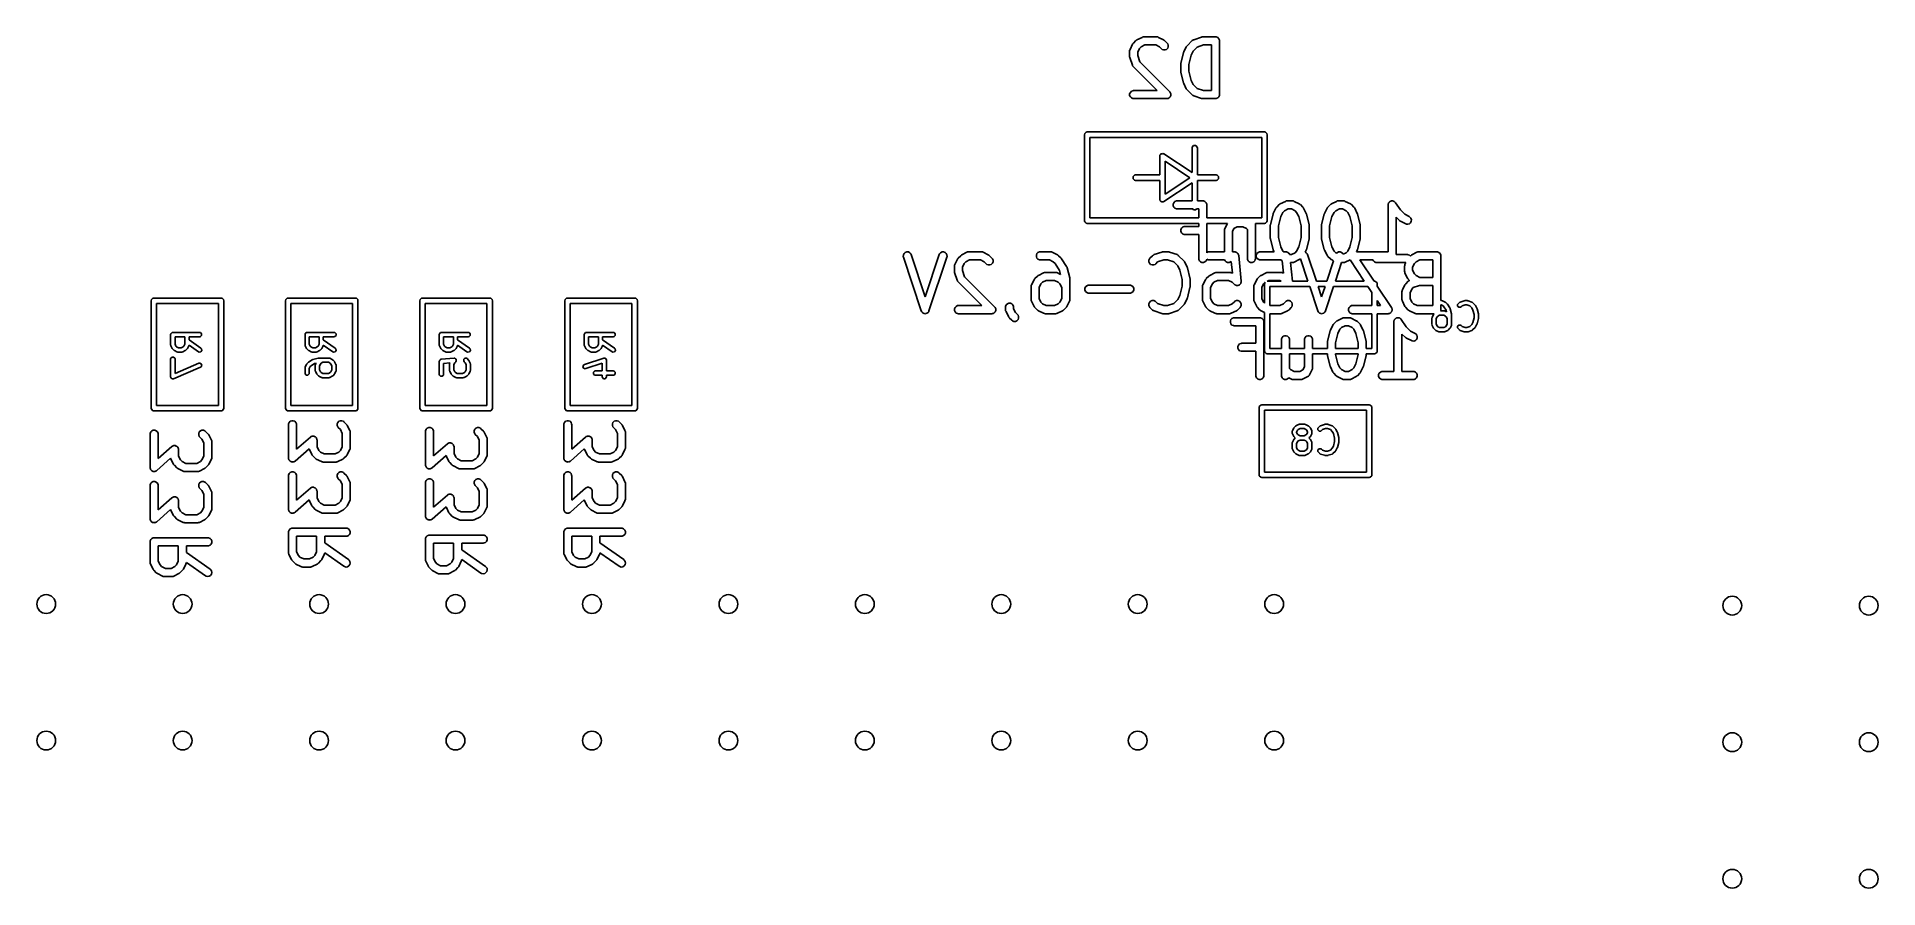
# Model space of a CAD drawing. Extents: x -1.72 to 0.89, y -2.13 to 2.13.
# Drawn here: x -0.457 to 0.893, y -2.127 to -1.503 of the extents above.
import ezdxf

# ---------------------------------------------------------------- set-up
doc = ezdxf.new("R2010")
doc.units = 0
doc.header["$MEASUREMENT"] = 0
doc.layers.add('BLACK', color=7, linetype='CONTINUOUS')

msp = doc.modelspace()

# ---------------------------------------------------------------- linework, layer by layer
at = {"layer": 'BLACK', "linetype": 'CONTINUOUS'}
for p, q in [((0.3444, -1.5123), (0.3463, -1.5085)), ((0.3463, -1.5085), (0.3464, -1.5083)), ((0.3464, -1.5082), (0.3465, -1.5081)), ((0.3464, -1.5083), (0.3464, -1.5082)), ((0.3465, -1.5081), (0.3466, -1.508)), ((0.3466, -1.508), (0.3468, -1.5078)), ((0.3466, -1.508), (0.3466, -1.508)), ((0.3468, -1.5078), (0.3487, -1.5059)), ((0.3487, -1.5059), (0.3489, -1.5057)), ((0.3489, -1.5057), (0.349, -1.5056)), ((0.349, -1.5056), (0.3491, -1.5055)), ((0.349, -1.5056), (0.349, -1.5056)), ((0.3491, -1.5055), (0.3492, -1.5055)), ((0.3492, -1.5055), (0.3494, -1.5053)), ((0.3494, -1.5053), (0.3532, -1.5035)), ((0.3525, -1.5104), (0.3513, -1.5116)), ((0.3552, -1.509), (0.3525, -1.5104)), ((0.3532, -1.5035), (0.3537, -1.5032)), ((0.3537, -1.5032), (0.3538, -1.5032)), ((0.3538, -1.5032), (0.3539, -1.5032)), ((0.3539, -1.5032), (0.3545, -1.5031)), ((0.3545, -1.5031), (0.3639, -1.5031)), ((0.3632, -1.509), (0.3552, -1.509)), ((0.3659, -1.5104), (0.3632, -1.509)), ((0.3639, -1.5031), (0.3645, -1.5032)), ((0.3645, -1.5032), (0.3646, -1.5032)), ((0.3646, -1.5032), (0.3647, -1.5032)), ((0.3647, -1.5032), (0.3652, -1.5035)), ((0.3652, -1.5035), (0.369, -1.5053)), ((0.3674, -1.5119), (0.3659, -1.5104)), ((0.369, -1.5053), (0.3692, -1.5055)), ((0.3692, -1.5055), (0.3693, -1.5055)), ((0.3693, -1.5055), (0.3694, -1.5056)), ((0.3694, -1.5056), (0.3695, -1.5056)), ((0.3695, -1.5056), (0.3695, -1.5057)), ((0.3695, -1.5057), (0.3697, -1.5059)), ((0.3697, -1.5059), (0.3716, -1.5078)), ((0.372, -1.5115), (0.3712, -1.5123)), ((0.3716, -1.5078), (0.372, -1.5082)), ((0.372, -1.5082), (0.3724, -1.5093)), ((0.3724, -1.5104), (0.372, -1.5115)), ((0.3724, -1.5093), (0.3724, -1.5104)), ((0.3837, -1.5141), (0.3856, -1.5104)), ((0.3856, -1.5104), (0.3858, -1.5102)), ((0.3858, -1.5101), (0.3859, -1.51)), ((0.3858, -1.5102), (0.3858, -1.5101)), ((0.3859, -1.51), (0.3859, -1.5099)), ((0.3859, -1.5099), (0.386, -1.5099)), ((0.386, -1.5099), (0.3862, -1.5096)), ((0.3862, -1.5096), (0.3899, -1.5059)), ((0.3899, -1.5059), (0.3904, -1.5055)), ((0.3904, -1.5055), (0.3905, -1.5055)), ((0.3905, -1.5055), (0.3906, -1.5054)), ((0.3906, -1.5054), (0.3911, -1.5052)), ((0.3936, -1.5106), (0.3907, -1.5135)), ((0.3911, -1.5052), (0.3967, -1.5033)), ((0.3981, -1.509), (0.3936, -1.5106)), ((0.3967, -1.5033), (0.397, -1.5032)), ((0.397, -1.5032), (0.3971, -1.5032)), ((0.3971, -1.5032), (0.3972, -1.5032)), ((0.3972, -1.5032), (0.3973, -1.5032)), ((0.3973, -1.5032), (0.3976, -1.5031)), ((0.3973, -1.5032), (0.3973, -1.5032)), ((0.3976, -1.5031), (0.407, -1.5031)), ((0.4041, -1.509), (0.3981, -1.509)), ((0.4041, -1.5425), (0.4041, -1.509)), ((0.407, -1.5031), (0.4076, -1.5032)), ((0.4076, -1.5032), (0.4087, -1.5036)), ((0.4087, -1.5036), (0.4095, -1.5045)), ((0.4095, -1.5045), (0.4099, -1.5055)), ((0.4099, -1.5055), (0.41, -1.5061)), ((0.41, -1.5061), (0.41, -1.5455)), ((0.3441, -1.513), (0.3442, -1.5129)), ((0.3441, -1.5136), (0.3441, -1.513)), ((0.3441, -1.5173), (0.3441, -1.5136)), ((0.3441, -1.5176), (0.3441, -1.5173)), ((0.3441, -1.5177), (0.3441, -1.5176)), ((0.3441, -1.5178), (0.3441, -1.5177)), ((0.3441, -1.5179), (0.3441, -1.5178)), ((0.3442, -1.518), (0.3441, -1.5179)), ((0.3442, -1.5128), (0.3444, -1.5123)), ((0.3442, -1.5129), (0.3442, -1.5128)), ((0.3442, -1.5183), (0.3442, -1.518)), ((0.3461, -1.5239), (0.3442, -1.5183)), ((0.3463, -1.5244), (0.3461, -1.5239)), ((0.3464, -1.5245), (0.3463, -1.5244)), ((0.3464, -1.5246), (0.3464, -1.5245)), ((0.3468, -1.5251), (0.3464, -1.5246)), ((0.3513, -1.5116), (0.35, -1.5143)), ((0.35, -1.5143), (0.35, -1.5169)), ((0.35, -1.5169), (0.3515, -1.5214)), ((0.3515, -1.5214), (0.3735, -1.5434)), ((0.3679, -1.5123), (0.3674, -1.5119)), ((0.3689, -1.5127), (0.3679, -1.5123)), ((0.3701, -1.5127), (0.3689, -1.5127)), ((0.3712, -1.5123), (0.3701, -1.5127)), ((0.3816, -1.5223), (0.3835, -1.5148)), ((0.3816, -1.5224), (0.3816, -1.5223)), ((0.3816, -1.5226), (0.3816, -1.5224)), ((0.3816, -1.5224), (0.3816, -1.5224)), ((0.3816, -1.5228), (0.3816, -1.5226)), ((0.3816, -1.5229), (0.3816, -1.5228)), ((0.3816, -1.523), (0.3816, -1.5229)), ((0.3816, -1.5286), (0.3816, -1.523)), ((0.3835, -1.5147), (0.3836, -1.5144)), ((0.3835, -1.5148), (0.3835, -1.5147)), ((0.3835, -1.5147), (0.3835, -1.5147)), ((0.3836, -1.5144), (0.3837, -1.5142)), ((0.3837, -1.5142), (0.3837, -1.5141)), ((0.3837, -1.5142), (0.3837, -1.5142)), ((0.3892, -1.5165), (0.3875, -1.5233)), ((0.3875, -1.5233), (0.3875, -1.5282)), ((0.3907, -1.5135), (0.3892, -1.5165)), ((0.3643, -1.5425), (0.3468, -1.5251)), ((0.3816, -1.5287), (0.3816, -1.5286)), ((0.3816, -1.529), (0.3816, -1.5287)), ((0.3816, -1.5287), (0.3816, -1.5287)), ((0.3816, -1.5292), (0.3816, -1.529)), ((0.3816, -1.5293), (0.3816, -1.5292)), ((0.3816, -1.5292), (0.3816, -1.5292)), ((0.3835, -1.5368), (0.3816, -1.5293)), ((0.3835, -1.5369), (0.3835, -1.5368)), ((0.3836, -1.5371), (0.3835, -1.5369)), ((0.3835, -1.5369), (0.3835, -1.5369)), ((0.3837, -1.5374), (0.3836, -1.5371)), ((0.3856, -1.5412), (0.3837, -1.5374)), ((0.3837, -1.5374), (0.3837, -1.5374)), ((0.3837, -1.5374), (0.3837, -1.5374)), ((0.3875, -1.5282), (0.3892, -1.5351)), ((0.3892, -1.5351), (0.3907, -1.5381)), ((0.3907, -1.5381), (0.3936, -1.541)), ((0.3441, -1.5449), (0.3446, -1.5438)), ((0.3441, -1.546), (0.3441, -1.5449)), ((0.3446, -1.5471), (0.3441, -1.546)), ((0.3446, -1.5438), (0.3454, -1.543)), ((0.3454, -1.5479), (0.3446, -1.5471)), ((0.3454, -1.543), (0.3464, -1.5426)), ((0.3464, -1.5484), (0.3454, -1.5479)), ((0.3464, -1.5426), (0.347, -1.5425)), ((0.347, -1.5484), (0.3464, -1.5484)), ((0.347, -1.5425), (0.3643, -1.5425)), ((0.3714, -1.5484), (0.347, -1.5484)), ((0.372, -1.5484), (0.3714, -1.5484)), ((0.3723, -1.5482), (0.372, -1.5484)), ((0.373, -1.5479), (0.3723, -1.5482)), ((0.3738, -1.5471), (0.373, -1.5479)), ((0.3735, -1.5434), (0.3738, -1.5438)), ((0.3738, -1.5438), (0.3743, -1.5449)), ((0.3743, -1.546), (0.3738, -1.5471)), ((0.3743, -1.5449), (0.3743, -1.546)), ((0.3858, -1.5414), (0.3856, -1.5412)), ((0.3858, -1.5415), (0.3858, -1.5414)), ((0.3859, -1.5416), (0.3858, -1.5415)), ((0.3859, -1.5417), (0.3859, -1.5416)), ((0.386, -1.5417), (0.3859, -1.5417)), ((0.3862, -1.5419), (0.386, -1.5417)), ((0.3899, -1.5457), (0.3862, -1.5419)), ((0.3904, -1.546), (0.3899, -1.5457)), ((0.3905, -1.5461), (0.3904, -1.546)), ((0.3906, -1.5462), (0.3905, -1.5461)), ((0.3911, -1.5464), (0.3906, -1.5462)), ((0.3967, -1.5483), (0.3911, -1.5464)), ((0.3936, -1.541), (0.3981, -1.5425)), ((0.397, -1.5483), (0.3967, -1.5483)), ((0.3971, -1.5484), (0.397, -1.5483)), ((0.3972, -1.5484), (0.3971, -1.5484)), ((0.3973, -1.5484), (0.3972, -1.5484)), ((0.3976, -1.5484), (0.3973, -1.5484)), ((0.3973, -1.5484), (0.3973, -1.5484)), ((0.407, -1.5484), (0.3976, -1.5484)), ((0.3981, -1.5425), (0.4041, -1.5425)), ((0.4076, -1.5484), (0.407, -1.5484)), ((0.4087, -1.5479), (0.4076, -1.5484)), ((0.4095, -1.5471), (0.4087, -1.5479)), ((0.4099, -1.546), (0.4095, -1.5471)), ((0.41, -1.5455), (0.4099, -1.546)), ((0.311, -1.5748), (0.3112, -1.574)), ((0.311, -1.6378), (0.311, -1.5748)), ((0.3112, -1.574), (0.3122, -1.573)), ((0.3122, -1.573), (0.313, -1.5728)), ((0.313, -1.5728), (0.4429, -1.5728)), ((0.315, -1.5768), (0.315, -1.6358)), ((0.4409, -1.5768), (0.315, -1.5768)), ((0.4409, -1.6358), (0.4409, -1.5768)), ((0.4429, -1.5728), (0.4437, -1.573)), ((0.4437, -1.573), (0.4447, -1.574)), ((0.4447, -1.574), (0.4449, -1.5748)), ((0.4449, -1.5748), (0.4449, -1.6378)), ((0.3661, -1.5906), (0.3662, -1.5903)), ((0.3661, -1.6043), (0.3661, -1.5906)), ((0.3662, -1.5901), (0.3663, -1.5898)), ((0.3662, -1.5902), (0.3662, -1.5901)), ((0.3662, -1.5903), (0.3662, -1.5902)), ((0.3663, -1.5898), (0.3667, -1.5894)), ((0.3667, -1.5894), (0.367, -1.5889)), ((0.367, -1.5889), (0.3672, -1.5889)), ((0.3672, -1.5889), (0.3674, -1.5887)), ((0.3674, -1.5887), (0.3679, -1.5887)), ((0.3679, -1.5887), (0.3685, -1.5886)), ((0.3685, -1.5886), (0.3688, -1.5887)), ((0.3688, -1.5887), (0.3689, -1.5887)), ((0.3689, -1.5887), (0.3689, -1.5888)), ((0.3689, -1.5888), (0.3692, -1.5889)), ((0.3692, -1.5889), (0.3898, -1.6026)), ((0.3898, -1.5846), (0.3899, -1.5839)), ((0.3898, -1.6026), (0.3898, -1.5846)), ((0.3899, -1.5839), (0.391, -1.5828)), ((0.391, -1.5828), (0.3925, -1.5828)), ((0.3925, -1.5828), (0.3936, -1.5839)), ((0.3936, -1.5839), (0.3937, -1.5846)), ((0.3937, -1.5846), (0.3937, -1.6043)), ((0.3466, -1.6055), (0.3477, -1.6045)), ((0.3466, -1.6071), (0.3466, -1.6055)), ((0.3477, -1.6045), (0.3484, -1.6043)), ((0.3484, -1.6043), (0.3661, -1.6043)), ((0.3882, -1.6063), (0.3701, -1.5942)), ((0.3701, -1.5942), (0.3701, -1.6184)), ((0.3937, -1.6043), (0.4075, -1.6043)), ((0.4075, -1.6043), (0.4082, -1.6045)), ((0.4082, -1.6045), (0.4093, -1.6055)), ((0.4093, -1.6055), (0.4093, -1.6071)), ((0.3477, -1.6081), (0.3466, -1.6071)), ((0.3484, -1.6083), (0.3477, -1.6081)), ((0.3661, -1.6083), (0.3484, -1.6083)), ((0.3661, -1.622), (0.3661, -1.6083)), ((0.3898, -1.61), (0.3692, -1.6237)), ((0.3701, -1.6184), (0.3882, -1.6063)), ((0.3898, -1.6232), (0.3898, -1.61)), ((0.4075, -1.6083), (0.3937, -1.6083)), ((0.3937, -1.6083), (0.3937, -1.6232)), ((0.4082, -1.6081), (0.4075, -1.6083)), ((0.4093, -1.6071), (0.4082, -1.6081)), ((0.3662, -1.6223), (0.3661, -1.622)), ((0.3662, -1.6224), (0.3662, -1.6223)), ((0.3662, -1.6225), (0.3662, -1.6224)), ((0.3663, -1.6228), (0.3662, -1.6225)), ((0.3667, -1.6232), (0.3663, -1.6228)), ((0.367, -1.6237), (0.3667, -1.6232)), ((0.3672, -1.6237), (0.367, -1.6237)), ((0.3674, -1.6239), (0.3672, -1.6237)), ((0.3679, -1.6239), (0.3674, -1.6239)), ((0.3685, -1.624), (0.3679, -1.6239)), ((0.3688, -1.6239), (0.3685, -1.624)), ((0.3689, -1.6239), (0.3688, -1.6239)), ((0.3692, -1.6237), (0.3689, -1.6238)), ((0.3689, -1.6238), (0.3689, -1.6239)), ((0.3761, -1.6256), (0.3765, -1.6246)), ((0.3761, -1.6268), (0.3761, -1.6256)), ((0.3765, -1.6278), (0.3761, -1.6268)), ((0.3765, -1.6246), (0.3773, -1.6237)), ((0.3773, -1.6287), (0.3765, -1.6278)), ((0.3773, -1.6237), (0.3784, -1.6233)), ((0.3784, -1.6291), (0.3773, -1.6287)), ((0.3784, -1.6233), (0.379, -1.6232)), ((0.379, -1.6292), (0.3784, -1.6291)), ((0.379, -1.6232), (0.3898, -1.6232)), ((0.3904, -1.6292), (0.379, -1.6292)), ((0.391, -1.6298), (0.3904, -1.6292)), ((0.3925, -1.6298), (0.391, -1.6298)), ((0.3931, -1.6292), (0.3925, -1.6298)), ((0.3947, -1.6292), (0.3931, -1.6292)), ((0.3937, -1.6232), (0.3977, -1.6232)), ((0.3947, -1.6358), (0.3947, -1.6292)), ((0.3977, -1.6232), (0.3983, -1.6233)), ((0.3983, -1.6233), (0.3993, -1.6237)), ((0.3993, -1.6237), (0.4002, -1.6246)), ((0.4002, -1.6246), (0.4006, -1.6256)), ((0.4006, -1.6256), (0.4007, -1.6262)), ((0.4007, -1.6262), (0.4007, -1.6358)), ((0.4473, -1.6405), (0.4492, -1.633)), ((0.4492, -1.6329), (0.4493, -1.6327)), ((0.4492, -1.633), (0.4492, -1.6329)), ((0.4492, -1.6329), (0.4492, -1.6329)), ((0.4493, -1.6327), (0.4494, -1.6324)), ((0.4494, -1.6324), (0.4513, -1.6286)), ((0.4494, -1.6324), (0.4494, -1.6324)), ((0.4494, -1.6324), (0.4494, -1.6324)), ((0.4513, -1.6286), (0.4515, -1.6284)), ((0.4515, -1.6283), (0.4516, -1.6282)), ((0.4515, -1.6284), (0.4515, -1.6283)), ((0.4516, -1.6282), (0.4516, -1.6281)), ((0.4516, -1.6281), (0.4517, -1.6281)), ((0.4517, -1.6281), (0.4519, -1.6279)), ((0.4519, -1.6279), (0.4537, -1.626)), ((0.4537, -1.626), (0.454, -1.6258)), ((0.454, -1.6258), (0.454, -1.6257)), ((0.454, -1.6257), (0.4541, -1.6257)), ((0.4541, -1.6257), (0.4542, -1.6256)), ((0.4542, -1.6256), (0.4545, -1.6254)), ((0.4542, -1.6256), (0.4542, -1.6256)), ((0.4545, -1.6254), (0.4582, -1.6236)), ((0.4564, -1.6317), (0.4549, -1.6347)), ((0.4576, -1.6305), (0.4564, -1.6317)), ((0.4603, -1.6292), (0.4576, -1.6305)), ((0.4582, -1.6236), (0.4588, -1.6233)), ((0.4588, -1.6233), (0.4589, -1.6233)), ((0.4589, -1.6233), (0.459, -1.6233)), ((0.459, -1.6233), (0.4596, -1.6232)), ((0.4596, -1.6232), (0.4633, -1.6232)), ((0.4626, -1.6292), (0.4603, -1.6292)), ((0.4653, -1.6305), (0.4626, -1.6292)), ((0.4633, -1.6232), (0.4639, -1.6233)), ((0.4639, -1.6233), (0.464, -1.6233)), ((0.464, -1.6233), (0.4641, -1.6233)), ((0.4641, -1.6233), (0.4646, -1.6236)), ((0.4646, -1.6236), (0.4684, -1.6254)), ((0.4665, -1.6317), (0.4653, -1.6305)), ((0.468, -1.6347), (0.4665, -1.6317)), ((0.4684, -1.6254), (0.4686, -1.6256)), ((0.4686, -1.6256), (0.4687, -1.6256)), ((0.4687, -1.6256), (0.4688, -1.6257)), ((0.4688, -1.6257), (0.4689, -1.6257)), ((0.4689, -1.6257), (0.4689, -1.6258)), ((0.4689, -1.6258), (0.4692, -1.626)), ((0.4692, -1.626), (0.471, -1.6279)), ((0.471, -1.6279), (0.4712, -1.6281)), ((0.4712, -1.6281), (0.4713, -1.6281)), ((0.4713, -1.6281), (0.4713, -1.6282)), ((0.4713, -1.6282), (0.4714, -1.6283)), ((0.4714, -1.6283), (0.4714, -1.6284)), ((0.4714, -1.6284), (0.4716, -1.6286)), ((0.4716, -1.6286), (0.4735, -1.6324)), ((0.4735, -1.6324), (0.4735, -1.6324)), ((0.4735, -1.6324), (0.4735, -1.6324)), ((0.4735, -1.6324), (0.4736, -1.6327)), ((0.4736, -1.6327), (0.4737, -1.6329)), ((0.4737, -1.6329), (0.4737, -1.6329)), ((0.4737, -1.6329), (0.4737, -1.633)), ((0.4737, -1.633), (0.4756, -1.6405)), ((0.4848, -1.6405), (0.4867, -1.633)), ((0.4867, -1.6329), (0.4868, -1.6327)), ((0.4867, -1.633), (0.4867, -1.6329)), ((0.4867, -1.6329), (0.4867, -1.6329)), ((0.4868, -1.6327), (0.4869, -1.6324)), ((0.4869, -1.6324), (0.4888, -1.6286)), ((0.4869, -1.6324), (0.4869, -1.6324)), ((0.4869, -1.6324), (0.4869, -1.6324)), ((0.4888, -1.6286), (0.489, -1.6284)), ((0.489, -1.6282), (0.4891, -1.6281)), ((0.489, -1.6283), (0.489, -1.6282)), ((0.489, -1.6284), (0.489, -1.6283)), ((0.4891, -1.6281), (0.4892, -1.6281)), ((0.4892, -1.6281), (0.4893, -1.6279)), ((0.4893, -1.6279), (0.4912, -1.626)), ((0.4912, -1.626), (0.4914, -1.6258)), ((0.4914, -1.6258), (0.4915, -1.6257)), ((0.4915, -1.6257), (0.4916, -1.6257)), ((0.4916, -1.6257), (0.4917, -1.6256)), ((0.4917, -1.6256), (0.492, -1.6254)), ((0.4917, -1.6256), (0.4917, -1.6256)), ((0.492, -1.6254), (0.4957, -1.6236)), ((0.4939, -1.6317), (0.4923, -1.6347)), ((0.4951, -1.6305), (0.4939, -1.6317)), ((0.4978, -1.6292), (0.4951, -1.6305)), ((0.4957, -1.6236), (0.4963, -1.6233)), ((0.4963, -1.6233), (0.4964, -1.6233)), ((0.4964, -1.6233), (0.4965, -1.6233)), ((0.4965, -1.6233), (0.4971, -1.6232)), ((0.4971, -1.6232), (0.5008, -1.6232)), ((0.5001, -1.6292), (0.4978, -1.6292)), ((0.5028, -1.6305), (0.5001, -1.6292)), ((0.5008, -1.6232), (0.5014, -1.6233)), ((0.5014, -1.6233), (0.5015, -1.6233)), ((0.5015, -1.6233), (0.5016, -1.6233)), ((0.5016, -1.6233), (0.5021, -1.6236)), ((0.5021, -1.6236), (0.5059, -1.6254)), ((0.504, -1.6317), (0.5028, -1.6305)), ((0.5055, -1.6347), (0.504, -1.6317)), ((0.5059, -1.6254), (0.5061, -1.6256)), ((0.5061, -1.6256), (0.5062, -1.6256)), ((0.5062, -1.6256), (0.5063, -1.6257)), ((0.5063, -1.6257), (0.5064, -1.6257)), ((0.5064, -1.6257), (0.5064, -1.6258)), ((0.5064, -1.6258), (0.5066, -1.626)), ((0.5066, -1.626), (0.5085, -1.6279)), ((0.5085, -1.6279), (0.5087, -1.6281)), ((0.5087, -1.6281), (0.5088, -1.6281)), ((0.5088, -1.6281), (0.5088, -1.6282)), ((0.5088, -1.6282), (0.5089, -1.6283)), ((0.5089, -1.6283), (0.5089, -1.6284)), ((0.5089, -1.6284), (0.5091, -1.6286)), ((0.5091, -1.6286), (0.5109, -1.6324)), ((0.5109, -1.6324), (0.511, -1.6324)), ((0.511, -1.6324), (0.511, -1.6324)), ((0.511, -1.6324), (0.5111, -1.6327)), ((0.5111, -1.6327), (0.5112, -1.6329)), ((0.5112, -1.6329), (0.5112, -1.6329)), ((0.5112, -1.6329), (0.5112, -1.633)), ((0.5112, -1.633), (0.513, -1.6405)), ((0.5335, -1.6256), (0.5336, -1.6254)), ((0.5335, -1.6262), (0.5335, -1.6256)), ((0.5335, -1.6606), (0.5335, -1.6262)), ((0.5335, -1.6262), (0.5335, -1.6262)), ((0.5335, -1.6262), (0.5335, -1.6262)), ((0.5335, -1.6262), (0.5335, -1.6262)), ((0.5336, -1.6254), (0.5337, -1.6251)), ((0.5337, -1.6251), (0.5339, -1.6248)), ((0.5339, -1.6248), (0.534, -1.6246)), ((0.534, -1.6246), (0.5342, -1.6244)), ((0.5342, -1.6244), (0.5343, -1.6241)), ((0.5343, -1.6241), (0.5346, -1.6239)), ((0.5346, -1.6239), (0.5348, -1.6237)), ((0.5348, -1.6237), (0.5351, -1.6236)), ((0.5351, -1.6236), (0.5353, -1.6235)), ((0.5353, -1.6235), (0.5356, -1.6234)), ((0.5356, -1.6234), (0.5359, -1.6233)), ((0.5359, -1.6233), (0.5361, -1.6233)), ((0.5361, -1.6233), (0.5364, -1.6232)), ((0.5364, -1.6232), (0.5367, -1.6233)), ((0.5367, -1.6233), (0.537, -1.6233)), ((0.537, -1.6233), (0.5373, -1.6234)), ((0.5373, -1.6234), (0.5376, -1.6235)), ((0.5376, -1.6235), (0.5378, -1.6236)), ((0.5378, -1.6236), (0.5381, -1.6237)), ((0.5381, -1.6237), (0.5383, -1.6239)), ((0.5383, -1.6239), (0.5385, -1.6241)), ((0.5385, -1.6241), (0.5389, -1.6246)), ((0.5389, -1.6246), (0.5389, -1.6246)), ((0.5389, -1.6246), (0.5389, -1.6246)), ((0.5389, -1.6246), (0.5389, -1.6246)), ((0.5389, -1.6246), (0.5425, -1.6299)), ((0.5425, -1.6299), (0.5457, -1.6331)), ((0.3112, -1.6385), (0.311, -1.6378)), ((0.3122, -1.6396), (0.3112, -1.6385)), ((0.313, -1.6398), (0.3122, -1.6396)), ((0.3947, -1.6398), (0.313, -1.6398)), ((0.315, -1.6358), (0.3947, -1.6358)), ((0.3817, -1.6444), (0.3821, -1.6433)), ((0.3817, -1.6455), (0.3817, -1.6444)), ((0.3821, -1.6466), (0.3817, -1.6455)), ((0.3821, -1.6433), (0.3829, -1.6425)), ((0.3829, -1.6425), (0.384, -1.642)), ((0.384, -1.642), (0.3846, -1.642)), ((0.3846, -1.642), (0.3947, -1.642)), ((0.3947, -1.642), (0.3947, -1.6398)), ((0.4007, -1.6358), (0.4409, -1.6358)), ((0.4007, -1.6398), (0.4007, -1.6612)), ((0.4157, -1.6398), (0.4007, -1.6398)), ((0.4135, -1.6444), (0.4136, -1.6443)), ((0.4135, -1.6449), (0.4135, -1.6444)), ((0.4135, -1.6606), (0.4135, -1.6449)), ((0.4136, -1.6442), (0.4138, -1.6436)), ((0.4136, -1.6443), (0.4136, -1.6442)), ((0.4138, -1.6436), (0.4157, -1.6399)), ((0.4157, -1.6399), (0.4157, -1.6398)), ((0.4157, -1.6398), (0.4157, -1.6398)), ((0.4205, -1.6434), (0.4194, -1.6456)), ((0.4194, -1.6456), (0.4194, -1.6606)), ((0.4228, -1.6423), (0.4205, -1.6434)), ((0.427, -1.6423), (0.4228, -1.6423)), ((0.4297, -1.6436), (0.427, -1.6423)), ((0.4304, -1.6443), (0.4297, -1.6436)), ((0.4304, -1.6656), (0.4304, -1.6443)), ((0.4429, -1.6398), (0.4363, -1.6398)), ((0.4363, -1.6398), (0.4363, -1.6656)), ((0.4437, -1.6396), (0.4429, -1.6398)), ((0.4447, -1.6385), (0.4437, -1.6396)), ((0.4449, -1.6378), (0.4447, -1.6385)), ((0.4472, -1.6411), (0.4473, -1.6408)), ((0.4472, -1.6412), (0.4472, -1.6411)), ((0.4472, -1.6411), (0.4472, -1.6411)), ((0.4472, -1.6506), (0.4472, -1.6412)), ((0.4473, -1.6406), (0.4473, -1.6405)), ((0.4473, -1.6408), (0.4473, -1.6406)), ((0.4473, -1.6406), (0.4473, -1.6406)), ((0.4549, -1.6347), (0.4531, -1.6416)), ((0.4531, -1.6416), (0.4531, -1.6502)), ((0.4697, -1.6416), (0.468, -1.6347)), ((0.4697, -1.6502), (0.4697, -1.6416)), ((0.4756, -1.6405), (0.4756, -1.6406)), ((0.4756, -1.6406), (0.4756, -1.6406)), ((0.4756, -1.6406), (0.4756, -1.6408)), ((0.4756, -1.6408), (0.4756, -1.6411)), ((0.4756, -1.6411), (0.4756, -1.6411)), ((0.4756, -1.6411), (0.4756, -1.6412)), ((0.4756, -1.6412), (0.4756, -1.6506)), ((0.4847, -1.6411), (0.4848, -1.6408)), ((0.4847, -1.6412), (0.4847, -1.6411)), ((0.4847, -1.6411), (0.4847, -1.6411)), ((0.4847, -1.6506), (0.4847, -1.6412)), ((0.4848, -1.6406), (0.4848, -1.6405)), ((0.4848, -1.6408), (0.4848, -1.6406)), ((0.4848, -1.6406), (0.4848, -1.6406)), ((0.4923, -1.6347), (0.4906, -1.6416)), ((0.4906, -1.6416), (0.4906, -1.6502)), ((0.5072, -1.6416), (0.5055, -1.6347)), ((0.5072, -1.6502), (0.5072, -1.6416)), ((0.513, -1.6405), (0.5131, -1.6406)), ((0.5131, -1.6406), (0.5131, -1.6406)), ((0.5131, -1.6406), (0.5131, -1.6408)), ((0.5131, -1.6408), (0.5131, -1.6411)), ((0.5131, -1.6411), (0.5131, -1.6411)), ((0.5131, -1.6411), (0.5131, -1.6412)), ((0.5131, -1.6412), (0.5131, -1.6506)), ((0.5418, -1.6377), (0.5394, -1.6352)), ((0.5394, -1.6352), (0.5394, -1.6626)), ((0.5421, -1.6378), (0.5418, -1.6377)), ((0.5421, -1.6379), (0.5421, -1.6378)), ((0.5422, -1.638), (0.5421, -1.6379)), ((0.5423, -1.638), (0.5422, -1.638)), ((0.5424, -1.6381), (0.5423, -1.638)), ((0.5426, -1.6382), (0.5424, -1.6381)), ((0.5464, -1.6401), (0.5426, -1.6382)), ((0.5457, -1.6331), (0.549, -1.6348)), ((0.5469, -1.6403), (0.5464, -1.6401)), ((0.548, -1.6404), (0.5469, -1.6403)), ((0.5491, -1.64), (0.548, -1.6404)), ((0.549, -1.6348), (0.5495, -1.6351)), ((0.55, -1.6393), (0.5491, -1.64)), ((0.5495, -1.6351), (0.5502, -1.636)), ((0.5505, -1.6382), (0.55, -1.6393)), ((0.5502, -1.636), (0.5506, -1.6371)), ((0.5506, -1.6371), (0.5505, -1.6382)), ((0.3829, -1.6474), (0.3821, -1.6466)), ((0.384, -1.6478), (0.3829, -1.6474)), ((0.3846, -1.6479), (0.384, -1.6478)), ((0.3947, -1.6479), (0.3846, -1.6479)), ((0.3947, -1.6656), (0.3947, -1.6479)), ((0.4472, -1.6507), (0.4472, -1.6506)), ((0.4473, -1.6509), (0.4472, -1.6507)), ((0.4472, -1.6507), (0.4472, -1.6507)), ((0.4473, -1.6511), (0.4473, -1.6509)), ((0.4473, -1.6512), (0.4473, -1.6511)), ((0.4473, -1.6513), (0.4473, -1.6512)), ((0.4492, -1.6588), (0.4473, -1.6513)), ((0.4493, -1.6591), (0.4492, -1.6588)), ((0.4492, -1.6588), (0.4492, -1.6588)), ((0.4492, -1.6588), (0.4492, -1.6588)), ((0.4494, -1.6593), (0.4493, -1.6591)), ((0.4494, -1.6594), (0.4494, -1.6593)), ((0.4494, -1.6593), (0.4494, -1.6593)), ((0.45, -1.6606), (0.4494, -1.6594)), ((0.4531, -1.6502), (0.4549, -1.657)), ((0.4549, -1.657), (0.4564, -1.6601)), ((0.4665, -1.6601), (0.468, -1.657)), ((0.468, -1.657), (0.4697, -1.6502)), ((0.4735, -1.6594), (0.4727, -1.6609)), ((0.4736, -1.6591), (0.4735, -1.6593)), ((0.4735, -1.6593), (0.4735, -1.6593)), ((0.4735, -1.6593), (0.4735, -1.6594)), ((0.4737, -1.6588), (0.4736, -1.6591)), ((0.4756, -1.6513), (0.4737, -1.6588)), ((0.4737, -1.6588), (0.4737, -1.6588)), ((0.4737, -1.6588), (0.4737, -1.6588)), ((0.4756, -1.6506), (0.4756, -1.6507)), ((0.4756, -1.6507), (0.4756, -1.6507)), ((0.4756, -1.6507), (0.4756, -1.6509)), ((0.4756, -1.6509), (0.4756, -1.6511)), ((0.4756, -1.6511), (0.4756, -1.6512)), ((0.4756, -1.6512), (0.4756, -1.6513)), ((0.4847, -1.6507), (0.4847, -1.6506)), ((0.4848, -1.6509), (0.4847, -1.6507)), ((0.4847, -1.6507), (0.4847, -1.6507)), ((0.4848, -1.6511), (0.4848, -1.6509)), ((0.4848, -1.6512), (0.4848, -1.6511)), ((0.4848, -1.6513), (0.4848, -1.6512)), ((0.4867, -1.6588), (0.4848, -1.6513)), ((0.4868, -1.6591), (0.4867, -1.6588)), ((0.4867, -1.6588), (0.4867, -1.6588)), ((0.4867, -1.6588), (0.4867, -1.6588)), ((0.4869, -1.6593), (0.4868, -1.6591)), ((0.4869, -1.6594), (0.4869, -1.6593)), ((0.4869, -1.6593), (0.4869, -1.6593)), ((0.4888, -1.6631), (0.4869, -1.6594)), ((0.4906, -1.6502), (0.4923, -1.657)), ((0.4923, -1.657), (0.4939, -1.6601)), ((0.504, -1.6601), (0.5055, -1.657)), ((0.5055, -1.657), (0.5072, -1.6502)), ((0.5109, -1.6594), (0.5103, -1.6606)), ((0.511, -1.6593), (0.5109, -1.6594)), ((0.5111, -1.6591), (0.511, -1.6593)), ((0.511, -1.6593), (0.511, -1.6593)), ((0.5112, -1.6588), (0.5111, -1.6591)), ((0.513, -1.6513), (0.5112, -1.6588)), ((0.5112, -1.6588), (0.5112, -1.6588)), ((0.5112, -1.6588), (0.5112, -1.6588)), ((0.5131, -1.6512), (0.513, -1.6513)), ((0.5131, -1.6506), (0.5131, -1.6507)), ((0.5131, -1.6507), (0.5131, -1.6507)), ((0.5131, -1.6507), (0.5131, -1.6509)), ((0.5131, -1.6509), (0.5131, -1.6511)), ((0.5131, -1.6511), (0.5131, -1.6512)), ((0.1782, -1.6639), (0.1783, -1.6628)), ((0.1783, -1.6645), (0.1782, -1.6639)), ((0.1783, -1.6628), (0.1788, -1.6618)), ((0.1914, -1.7039), (0.1783, -1.6645)), ((0.1788, -1.6618), (0.1796, -1.661)), ((0.1796, -1.661), (0.1807, -1.6606)), ((0.1807, -1.6606), (0.1819, -1.6607)), ((0.1819, -1.6607), (0.1829, -1.6612)), ((0.1829, -1.6612), (0.1837, -1.6621)), ((0.1837, -1.6621), (0.1839, -1.6626)), ((0.1839, -1.6626), (0.1942, -1.6936)), ((0.1942, -1.6936), (0.2045, -1.6626)), ((0.2102, -1.6645), (0.197, -1.7039)), ((0.2045, -1.6626), (0.2048, -1.6621)), ((0.2048, -1.6621), (0.2055, -1.6612)), ((0.2055, -1.6612), (0.2066, -1.6607)), ((0.2066, -1.6607), (0.2077, -1.6606)), ((0.2077, -1.6606), (0.2088, -1.661)), ((0.2088, -1.661), (0.2097, -1.6618)), ((0.2097, -1.6618), (0.2102, -1.6628)), ((0.2102, -1.6628), (0.2103, -1.6639)), ((0.2103, -1.6639), (0.2102, -1.6645)), ((0.2156, -1.6711), (0.2157, -1.6705)), ((0.2156, -1.6748), (0.2156, -1.6711)), ((0.2157, -1.6703), (0.216, -1.6698)), ((0.2157, -1.6704), (0.2157, -1.6703)), ((0.2157, -1.6705), (0.2157, -1.6704)), ((0.216, -1.6698), (0.2178, -1.666)), ((0.2178, -1.666), (0.218, -1.6658)), ((0.218, -1.6657), (0.2181, -1.6656)), ((0.218, -1.6658), (0.218, -1.6657)), ((0.2181, -1.6656), (0.2181, -1.6655)), ((0.2181, -1.6655), (0.2182, -1.6655)), ((0.2182, -1.6655), (0.2184, -1.6652)), ((0.2184, -1.6652), (0.2203, -1.6634)), ((0.2203, -1.6634), (0.2205, -1.6632)), ((0.2205, -1.6632), (0.2205, -1.6631)), ((0.2205, -1.6631), (0.2206, -1.6631)), ((0.2206, -1.6631), (0.2207, -1.663)), ((0.2207, -1.663), (0.2208, -1.663)), ((0.2208, -1.663), (0.221, -1.6628)), ((0.221, -1.6628), (0.2248, -1.6609)), ((0.2229, -1.6691), (0.2216, -1.6718)), ((0.2216, -1.6718), (0.2216, -1.6743)), ((0.2241, -1.6679), (0.2229, -1.6691)), ((0.2268, -1.6665), (0.2241, -1.6679)), ((0.2248, -1.6609), (0.2253, -1.6607)), ((0.2253, -1.6607), (0.2254, -1.6607)), ((0.2254, -1.6607), (0.2255, -1.6607)), ((0.2255, -1.6607), (0.2261, -1.6606)), ((0.2261, -1.6606), (0.2355, -1.6606)), ((0.2348, -1.6665), (0.2268, -1.6665)), ((0.2375, -1.6679), (0.2348, -1.6665)), ((0.2355, -1.6606), (0.236, -1.6607)), ((0.236, -1.6607), (0.2361, -1.6607)), ((0.2361, -1.6607), (0.2363, -1.6607)), ((0.2363, -1.6607), (0.2368, -1.6609)), ((0.2368, -1.6609), (0.2405, -1.6628)), ((0.239, -1.6694), (0.2375, -1.6679)), ((0.2395, -1.6698), (0.239, -1.6694)), ((0.2405, -1.6702), (0.2395, -1.6698)), ((0.2405, -1.6628), (0.2408, -1.663)), ((0.2417, -1.6702), (0.2405, -1.6702)), ((0.2408, -1.663), (0.2409, -1.663)), ((0.2409, -1.663), (0.2409, -1.6631)), ((0.2409, -1.6631), (0.241, -1.6631)), ((0.241, -1.6631), (0.2411, -1.6632)), ((0.2411, -1.6632), (0.2413, -1.6634)), ((0.2413, -1.6634), (0.2432, -1.6652)), ((0.2427, -1.6698), (0.2417, -1.6702)), ((0.2435, -1.669), (0.2427, -1.6698)), ((0.2432, -1.6652), (0.2435, -1.6657)), ((0.2435, -1.6657), (0.244, -1.6667)), ((0.244, -1.6679), (0.2435, -1.669)), ((0.244, -1.6667), (0.244, -1.6679)), ((0.2757, -1.663), (0.2761, -1.6619)), ((0.2757, -1.6642), (0.2757, -1.663)), ((0.2761, -1.6652), (0.2757, -1.6642)), ((0.2761, -1.6619), (0.2769, -1.6611)), ((0.2769, -1.666), (0.2761, -1.6652)), ((0.2769, -1.6611), (0.278, -1.6607)), ((0.278, -1.6665), (0.2769, -1.666)), ((0.278, -1.6607), (0.2786, -1.6606)), ((0.2786, -1.6665), (0.278, -1.6665)), ((0.2786, -1.6606), (0.2861, -1.6606)), ((0.2854, -1.6665), (0.2786, -1.6665)), ((0.2881, -1.6679), (0.2854, -1.6665)), ((0.2861, -1.6606), (0.2867, -1.6607)), ((0.2867, -1.6607), (0.2868, -1.6607)), ((0.2868, -1.6607), (0.2869, -1.6607)), ((0.2869, -1.6607), (0.2874, -1.6609)), ((0.2874, -1.6609), (0.2912, -1.6628)), ((0.2894, -1.6692), (0.2881, -1.6679)), ((0.2927, -1.6742), (0.2894, -1.6692)), ((0.2912, -1.6628), (0.2914, -1.663)), ((0.2914, -1.663), (0.2915, -1.663)), ((0.2915, -1.663), (0.2916, -1.6631)), ((0.2916, -1.6631), (0.2916, -1.6631)), ((0.2916, -1.6631), (0.2917, -1.6632)), ((0.2917, -1.6632), (0.2919, -1.6634)), ((0.2919, -1.6634), (0.2938, -1.6652)), ((0.2938, -1.6652), (0.2938, -1.6652)), ((0.2938, -1.6652), (0.2938, -1.6652)), ((0.2938, -1.6652), (0.294, -1.6655)), ((0.294, -1.6655), (0.2942, -1.6657)), ((0.2942, -1.6657), (0.2942, -1.6657)), ((0.2942, -1.6657), (0.2942, -1.6657)), ((0.2942, -1.6657), (0.2979, -1.6713)), ((0.2979, -1.6713), (0.2981, -1.6716)), ((0.2981, -1.6716), (0.2981, -1.6717)), ((0.2981, -1.6717), (0.2982, -1.6718)), ((0.2982, -1.6718), (0.2982, -1.6718)), ((0.2982, -1.6718), (0.2982, -1.6719)), ((0.2982, -1.6719), (0.2983, -1.6722)), ((0.2983, -1.6722), (0.3002, -1.6797)), ((0.3582, -1.6667), (0.3586, -1.6657)), ((0.3582, -1.6679), (0.3582, -1.6667)), ((0.3586, -1.669), (0.3582, -1.6679)), ((0.3586, -1.6657), (0.359, -1.6652)), ((0.3594, -1.6698), (0.3586, -1.669)), ((0.359, -1.6652), (0.3609, -1.6634)), ((0.3605, -1.6702), (0.3594, -1.6698)), ((0.3617, -1.6702), (0.3605, -1.6702)), ((0.3609, -1.6634), (0.3613, -1.663)), ((0.3613, -1.663), (0.3614, -1.663)), ((0.3614, -1.663), (0.3615, -1.6629)), ((0.3615, -1.6629), (0.362, -1.6626)), ((0.3627, -1.6698), (0.3617, -1.6702)), ((0.362, -1.6626), (0.3676, -1.6608)), ((0.3632, -1.6694), (0.3627, -1.6698)), ((0.3645, -1.668), (0.3632, -1.6694)), ((0.3691, -1.6665), (0.3645, -1.668)), ((0.3676, -1.6608), (0.3679, -1.6607)), ((0.3679, -1.6607), (0.368, -1.6607)), ((0.368, -1.6607), (0.3681, -1.6607)), ((0.3681, -1.6607), (0.3682, -1.6606)), ((0.3682, -1.6606), (0.3683, -1.6607)), ((0.3683, -1.6607), (0.3686, -1.6606)), ((0.3686, -1.6606), (0.3723, -1.6606)), ((0.3718, -1.6665), (0.3691, -1.6665)), ((0.3764, -1.668), (0.3718, -1.6665)), ((0.3723, -1.6606), (0.3726, -1.6607)), ((0.3726, -1.6607), (0.3727, -1.6606)), ((0.3727, -1.6606), (0.3728, -1.6607)), ((0.3728, -1.6607), (0.3729, -1.6607)), ((0.3729, -1.6607), (0.373, -1.6607)), ((0.373, -1.6607), (0.3733, -1.6608)), ((0.3733, -1.6608), (0.3789, -1.6626)), ((0.3793, -1.6709), (0.3764, -1.668)), ((0.3789, -1.6626), (0.3794, -1.6629)), ((0.3808, -1.674), (0.3793, -1.6709)), ((0.3794, -1.6629), (0.3795, -1.663)), ((0.3795, -1.663), (0.3796, -1.663)), ((0.3796, -1.663), (0.38, -1.6634)), ((0.38, -1.6634), (0.3838, -1.6671)), ((0.3838, -1.6671), (0.384, -1.6673)), ((0.384, -1.6673), (0.384, -1.6674)), ((0.384, -1.6674), (0.3841, -1.6675)), ((0.3841, -1.6675), (0.3842, -1.6676)), ((0.3842, -1.6676), (0.3842, -1.6676)), ((0.3842, -1.6676), (0.3843, -1.6679)), ((0.3843, -1.6679), (0.3862, -1.6716)), ((0.3862, -1.6716), (0.3862, -1.6717)), ((0.3862, -1.6717), (0.3862, -1.6717)), ((0.3862, -1.6717), (0.3863, -1.6719)), ((0.3863, -1.6719), (0.3864, -1.6722)), ((0.3864, -1.6722), (0.3864, -1.6722)), ((0.3864, -1.6722), (0.3864, -1.6722)), ((0.3864, -1.6722), (0.3883, -1.6797)), ((0.3948, -1.6661), (0.3947, -1.6656)), ((0.3952, -1.6672), (0.3948, -1.6661)), ((0.3961, -1.668), (0.3952, -1.6672)), ((0.3971, -1.6685), (0.3961, -1.668)), ((0.3983, -1.6685), (0.3971, -1.6685)), ((0.3993, -1.668), (0.3983, -1.6685)), ((0.4002, -1.6672), (0.3993, -1.668)), ((0.4006, -1.6661), (0.4002, -1.6672)), ((0.4007, -1.666), (0.4006, -1.666)), ((0.4006, -1.666), (0.4006, -1.6661)), ((0.4007, -1.6611), (0.4017, -1.6607)), ((0.4007, -1.6612), (0.4007, -1.6611)), ((0.4017, -1.6665), (0.4007, -1.666)), ((0.4017, -1.6607), (0.4023, -1.6606)), ((0.4023, -1.6665), (0.4017, -1.6665)), ((0.4023, -1.6606), (0.4135, -1.6606)), ((0.4137, -1.6665), (0.4023, -1.6665)), ((0.414, -1.6672), (0.4137, -1.6665)), ((0.4148, -1.668), (0.414, -1.6672)), ((0.4159, -1.6685), (0.4148, -1.668)), ((0.417, -1.6685), (0.4159, -1.6685)), ((0.4181, -1.668), (0.417, -1.6685)), ((0.4185, -1.6676), (0.4181, -1.668)), ((0.4194, -1.6763), (0.4185, -1.6676)), ((0.4194, -1.6606), (0.4211, -1.6606)), ((0.4211, -1.6606), (0.4213, -1.6606)), ((0.4213, -1.6606), (0.4214, -1.6606)), ((0.4214, -1.6606), (0.4214, -1.6607)), ((0.4214, -1.6607), (0.4216, -1.6607)), ((0.4216, -1.6607), (0.422, -1.6608)), ((0.422, -1.6608), (0.4225, -1.661)), ((0.4225, -1.661), (0.4226, -1.6611)), ((0.4226, -1.6611), (0.4227, -1.6611)), ((0.4227, -1.6611), (0.423, -1.6614)), ((0.423, -1.6614), (0.4234, -1.6617)), ((0.4234, -1.6617), (0.4234, -1.6618)), ((0.4234, -1.6618), (0.4235, -1.6619)), ((0.4235, -1.6619), (0.4237, -1.6623)), ((0.4237, -1.6623), (0.4239, -1.6627)), ((0.4239, -1.6627), (0.4239, -1.6629)), ((0.4239, -1.6629), (0.424, -1.663)), ((0.424, -1.663), (0.424, -1.6631)), ((0.424, -1.6631), (0.424, -1.6633)), ((0.424, -1.6633), (0.4259, -1.682)), ((0.4304, -1.6661), (0.4304, -1.6656)), ((0.4309, -1.6672), (0.4304, -1.6661)), ((0.4317, -1.668), (0.4309, -1.6672)), ((0.4327, -1.6685), (0.4317, -1.668)), ((0.4339, -1.6685), (0.4327, -1.6685)), ((0.435, -1.668), (0.4339, -1.6685)), ((0.4358, -1.6672), (0.435, -1.668)), ((0.4362, -1.6661), (0.4358, -1.6672)), ((0.4363, -1.6656), (0.4362, -1.6661)), ((0.4369, -1.663), (0.4374, -1.6619)), ((0.4369, -1.6642), (0.4369, -1.663)), ((0.4374, -1.6652), (0.4369, -1.6642)), ((0.4374, -1.6619), (0.4382, -1.6611)), ((0.4382, -1.666), (0.4374, -1.6652)), ((0.4382, -1.6611), (0.4392, -1.6607)), ((0.4392, -1.6665), (0.4382, -1.666)), ((0.4392, -1.6607), (0.4398, -1.6606)), ((0.4398, -1.6665), (0.4392, -1.6665)), ((0.4398, -1.6606), (0.45, -1.6606)), ((0.4549, -1.6665), (0.4398, -1.6665)), ((0.4559, -1.6671), (0.4549, -1.6665)), ((0.4569, -1.6763), (0.4559, -1.6671)), ((0.4564, -1.6601), (0.4569, -1.6606)), ((0.4569, -1.6606), (0.4586, -1.6606)), ((0.4586, -1.6606), (0.4588, -1.6606)), ((0.4588, -1.6606), (0.4589, -1.6606)), ((0.4589, -1.6606), (0.4589, -1.6607)), ((0.4589, -1.6607), (0.4591, -1.6607)), ((0.4591, -1.6607), (0.4595, -1.6608)), ((0.4595, -1.6608), (0.46, -1.661)), ((0.46, -1.661), (0.4601, -1.6611)), ((0.4601, -1.6611), (0.4602, -1.6611)), ((0.4602, -1.6611), (0.4605, -1.6614)), ((0.4605, -1.6614), (0.4608, -1.6617)), ((0.4608, -1.6617), (0.4609, -1.6618)), ((0.4609, -1.6618), (0.461, -1.6619)), ((0.461, -1.6619), (0.4612, -1.6623)), ((0.4612, -1.6623), (0.4613, -1.6626)), ((0.4613, -1.6626), (0.4626, -1.6626)), ((0.4633, -1.6685), (0.462, -1.6685)), ((0.462, -1.6685), (0.4634, -1.682)), ((0.4626, -1.6626), (0.4653, -1.6613)), ((0.4639, -1.6685), (0.4633, -1.6685)), ((0.464, -1.6684), (0.4639, -1.6685)), ((0.4641, -1.6684), (0.464, -1.6684)), ((0.4646, -1.6682), (0.4641, -1.6684)), ((0.4684, -1.6663), (0.4646, -1.6682)), ((0.4653, -1.6613), (0.4665, -1.6601)), ((0.4686, -1.6662), (0.4684, -1.6663)), ((0.4687, -1.6661), (0.4686, -1.6662)), ((0.4688, -1.6661), (0.4687, -1.6661)), ((0.4689, -1.666), (0.4688, -1.6661)), ((0.4692, -1.6658), (0.4689, -1.666)), ((0.4689, -1.666), (0.4689, -1.666)), ((0.4693, -1.6657), (0.4692, -1.6658)), ((0.4747, -1.6821), (0.4693, -1.6657)), ((0.4727, -1.6609), (0.4735, -1.6612)), ((0.4735, -1.6612), (0.4743, -1.6621)), ((0.4743, -1.6621), (0.4745, -1.6626)), ((0.4745, -1.6626), (0.481, -1.6821)), ((0.4887, -1.6821), (0.4936, -1.6672)), ((0.489, -1.6634), (0.4888, -1.6631)), ((0.489, -1.6635), (0.489, -1.6634)), ((0.4891, -1.6636), (0.489, -1.6635)), ((0.489, -1.6635), (0.489, -1.6635)), ((0.4892, -1.6637), (0.4891, -1.6636)), ((0.4893, -1.6639), (0.4892, -1.6637)), ((0.4912, -1.6658), (0.4893, -1.6639)), ((0.4914, -1.666), (0.4912, -1.6658)), ((0.4915, -1.666), (0.4914, -1.666)), ((0.4916, -1.6661), (0.4915, -1.666)), ((0.4917, -1.6661), (0.4916, -1.6661)), ((0.4917, -1.6662), (0.4917, -1.6661)), ((0.492, -1.6663), (0.4917, -1.6662)), ((0.4936, -1.6672), (0.492, -1.6663)), ((0.4939, -1.6601), (0.4951, -1.6613)), ((0.4994, -1.6685), (0.4949, -1.6821)), ((0.4951, -1.6613), (0.4958, -1.6616)), ((0.4958, -1.6616), (0.4961, -1.6612)), ((0.4961, -1.6612), (0.4972, -1.6607)), ((0.4972, -1.6607), (0.4983, -1.6606)), ((0.4983, -1.6606), (0.4994, -1.661)), ((0.4994, -1.661), (0.5003, -1.6618)), ((0.5008, -1.6685), (0.4994, -1.6685)), ((0.5003, -1.6618), (0.5006, -1.6624)), ((0.5006, -1.6624), (0.5028, -1.6613)), ((0.5014, -1.6685), (0.5008, -1.6685)), ((0.5015, -1.6684), (0.5014, -1.6685)), ((0.5016, -1.6684), (0.5015, -1.6684)), ((0.5021, -1.6682), (0.5016, -1.6684)), ((0.5057, -1.6664), (0.5021, -1.6682)), ((0.5028, -1.6613), (0.504, -1.6601)), ((0.5161, -1.6821), (0.5057, -1.6664)), ((0.5103, -1.6606), (0.5335, -1.6606)), ((0.5224, -1.6665), (0.5128, -1.6665)), ((0.5128, -1.6665), (0.5232, -1.6821)), ((0.5227, -1.6672), (0.5224, -1.6665)), ((0.5235, -1.668), (0.5227, -1.6672)), ((0.5246, -1.6685), (0.5235, -1.668)), ((0.5252, -1.6685), (0.5246, -1.6685)), ((0.5465, -1.6685), (0.5252, -1.6685)), ((0.5394, -1.6626), (0.5477, -1.6626)), ((0.5456, -1.6711), (0.5457, -1.6705)), ((0.5456, -1.6748), (0.5456, -1.6711)), ((0.5457, -1.6703), (0.5459, -1.6698)), ((0.5457, -1.6704), (0.5457, -1.6703)), ((0.5457, -1.6705), (0.5457, -1.6704)), ((0.5459, -1.6698), (0.5465, -1.6685)), ((0.5477, -1.6626), (0.5483, -1.6627)), ((0.5483, -1.6627), (0.5493, -1.6631)), ((0.5493, -1.6631), (0.5499, -1.6637)), ((0.5499, -1.6637), (0.5502, -1.6634)), ((0.5502, -1.6634), (0.5504, -1.6632)), ((0.5504, -1.6632), (0.5505, -1.6631)), ((0.5505, -1.6631), (0.5506, -1.6631)), ((0.5506, -1.6631), (0.5507, -1.663)), ((0.5507, -1.663), (0.551, -1.6628)), ((0.5507, -1.663), (0.5507, -1.663)), ((0.551, -1.6628), (0.5547, -1.6609)), ((0.5529, -1.6691), (0.5515, -1.6718)), ((0.5515, -1.6718), (0.5515, -1.6741)), ((0.5541, -1.6679), (0.5529, -1.6691)), ((0.5568, -1.6665), (0.5541, -1.6679)), ((0.5547, -1.6609), (0.5553, -1.6607)), ((0.5553, -1.6607), (0.5554, -1.6607)), ((0.5554, -1.6607), (0.5555, -1.6607)), ((0.5555, -1.6607), (0.5561, -1.6606)), ((0.5561, -1.6606), (0.5692, -1.6606)), ((0.5662, -1.6665), (0.5568, -1.6665)), ((0.5662, -1.6794), (0.5662, -1.6665)), ((0.5692, -1.6606), (0.5698, -1.6607)), ((0.5698, -1.6607), (0.5708, -1.6611)), ((0.5708, -1.6611), (0.5716, -1.6619)), ((0.5716, -1.6619), (0.5721, -1.663)), ((0.5721, -1.663), (0.5721, -1.6636)), ((0.5721, -1.6636), (0.5721, -1.6963)), ((0.2157, -1.6751), (0.2156, -1.6748)), ((0.2157, -1.6752), (0.2157, -1.6751)), ((0.2157, -1.6753), (0.2157, -1.6752)), ((0.2157, -1.6754), (0.2157, -1.6753)), ((0.2157, -1.6755), (0.2157, -1.6754)), ((0.2158, -1.6758), (0.2157, -1.6755)), ((0.2177, -1.6814), (0.2158, -1.6758)), ((0.2179, -1.6819), (0.2177, -1.6814)), ((0.218, -1.682), (0.2179, -1.6819)), ((0.218, -1.6821), (0.218, -1.682)), ((0.2184, -1.6825), (0.218, -1.6821)), ((0.2358, -1.7), (0.2184, -1.6825)), ((0.2216, -1.6743), (0.2231, -1.6789)), ((0.2231, -1.6789), (0.2451, -1.7009)), ((0.2719, -1.6855), (0.272, -1.6854)), ((0.2719, -1.6861), (0.2719, -1.6855)), ((0.2719, -1.6954), (0.2719, -1.6861)), ((0.272, -1.6853), (0.2722, -1.6848)), ((0.272, -1.6854), (0.272, -1.6853)), ((0.2722, -1.6848), (0.2741, -1.681)), ((0.2741, -1.681), (0.2742, -1.6808)), ((0.2742, -1.6808), (0.2743, -1.6807)), ((0.2743, -1.6806), (0.2744, -1.6805)), ((0.2743, -1.6807), (0.2743, -1.6806)), ((0.2744, -1.6805), (0.2746, -1.6802)), ((0.2744, -1.6805), (0.2744, -1.6805)), ((0.2746, -1.6802), (0.2765, -1.6784)), ((0.2765, -1.6784), (0.2767, -1.6782)), ((0.2767, -1.6782), (0.2768, -1.6781)), ((0.2768, -1.6781), (0.2769, -1.6781)), ((0.2769, -1.6781), (0.2769, -1.678)), ((0.2769, -1.678), (0.277, -1.678)), ((0.277, -1.678), (0.2773, -1.6778)), ((0.2773, -1.6778), (0.281, -1.6759)), ((0.2791, -1.6841), (0.2778, -1.6868)), ((0.2778, -1.6868), (0.2778, -1.6947)), ((0.2803, -1.6829), (0.2791, -1.6841)), ((0.283, -1.6815), (0.2803, -1.6829)), ((0.281, -1.6759), (0.2816, -1.6757)), ((0.2816, -1.6757), (0.2817, -1.6757)), ((0.2817, -1.6757), (0.2818, -1.6757)), ((0.2818, -1.6757), (0.2823, -1.6756)), ((0.2823, -1.6756), (0.2898, -1.6756)), ((0.2891, -1.6815), (0.283, -1.6815)), ((0.2918, -1.6829), (0.2891, -1.6815)), ((0.2898, -1.6756), (0.2904, -1.6757)), ((0.2904, -1.6757), (0.2905, -1.6757)), ((0.2905, -1.6757), (0.2906, -1.6757)), ((0.2906, -1.6757), (0.2912, -1.6759)), ((0.2912, -1.6759), (0.2935, -1.6771)), ((0.293, -1.6841), (0.2918, -1.6829)), ((0.2935, -1.6771), (0.2927, -1.6742)), ((0.2944, -1.6868), (0.293, -1.6841)), ((0.2944, -1.6947), (0.2944, -1.6868)), ((0.3002, -1.6797), (0.3002, -1.6798)), ((0.3002, -1.6798), (0.3002, -1.6799)), ((0.3002, -1.6799), (0.3003, -1.6801)), ((0.3003, -1.6801), (0.3003, -1.6803)), ((0.3003, -1.6803), (0.3003, -1.6803)), ((0.3003, -1.6803), (0.3003, -1.6804)), ((0.3003, -1.6804), (0.3003, -1.6954)), ((0.3113, -1.6874), (0.3118, -1.6863)), ((0.3118, -1.6863), (0.3126, -1.6855)), ((0.3126, -1.6855), (0.3136, -1.6851)), ((0.3136, -1.6851), (0.3142, -1.685)), ((0.3142, -1.685), (0.3442, -1.685)), ((0.3442, -1.685), (0.3448, -1.6851)), ((0.3448, -1.6851), (0.3458, -1.6855)), ((0.3458, -1.6855), (0.3467, -1.6863)), ((0.3467, -1.6863), (0.3471, -1.6874)), ((0.3825, -1.6808), (0.3808, -1.674)), ((0.3808, -1.6925), (0.3825, -1.6857)), ((0.3825, -1.6857), (0.3825, -1.6808)), ((0.3883, -1.6868), (0.3864, -1.6943)), ((0.3883, -1.6797), (0.3883, -1.6798)), ((0.3883, -1.6798), (0.3883, -1.6799)), ((0.3883, -1.6799), (0.3884, -1.6801)), ((0.3884, -1.6864), (0.3883, -1.6866)), ((0.3883, -1.6866), (0.3883, -1.6867)), ((0.3883, -1.6867), (0.3883, -1.6868)), ((0.3884, -1.6801), (0.3884, -1.6803)), ((0.3884, -1.6803), (0.3884, -1.6803)), ((0.3884, -1.6803), (0.3884, -1.6804)), ((0.3884, -1.6804), (0.3884, -1.6861)), ((0.3884, -1.6861), (0.3884, -1.6862)), ((0.3884, -1.6862), (0.3884, -1.6862)), ((0.3884, -1.6862), (0.3884, -1.6864)), ((0.3975, -1.6861), (0.3976, -1.6855)), ((0.3975, -1.6954), (0.3975, -1.6861)), ((0.3976, -1.6853), (0.3978, -1.6848)), ((0.3976, -1.6854), (0.3976, -1.6853)), ((0.3976, -1.6855), (0.3976, -1.6854)), ((0.3978, -1.6848), (0.3997, -1.681)), ((0.3997, -1.681), (0.3998, -1.6808)), ((0.3998, -1.6808), (0.3999, -1.6807)), ((0.3999, -1.6806), (0.4, -1.6805)), ((0.3999, -1.6807), (0.3999, -1.6806)), ((0.4, -1.6805), (0.4001, -1.6805)), ((0.4001, -1.6805), (0.4002, -1.6802)), ((0.4002, -1.6802), (0.4021, -1.6784)), ((0.4021, -1.6784), (0.4023, -1.6782)), ((0.4023, -1.6782), (0.4024, -1.6781)), ((0.4024, -1.6781), (0.4025, -1.6781)), ((0.4025, -1.6781), (0.4026, -1.678)), ((0.4026, -1.678), (0.4029, -1.6778)), ((0.4026, -1.678), (0.4026, -1.678)), ((0.4029, -1.6778), (0.4066, -1.6759)), ((0.4048, -1.6841), (0.4034, -1.6868)), ((0.4034, -1.6868), (0.4034, -1.6947)), ((0.4059, -1.6829), (0.4048, -1.6841)), ((0.4086, -1.6815), (0.4059, -1.6829)), ((0.4066, -1.6759), (0.4072, -1.6757)), ((0.4072, -1.6757), (0.4073, -1.6757)), ((0.4073, -1.6757), (0.4074, -1.6757)), ((0.4074, -1.6757), (0.4079, -1.6756)), ((0.4079, -1.6756), (0.4173, -1.6756)), ((0.4166, -1.6815), (0.4086, -1.6815)), ((0.4193, -1.6829), (0.4166, -1.6815)), ((0.4173, -1.6756), (0.4179, -1.6757)), ((0.4179, -1.6757), (0.418, -1.6757)), ((0.418, -1.6757), (0.4181, -1.6757)), ((0.4181, -1.6757), (0.4186, -1.6759)), ((0.4186, -1.6759), (0.4194, -1.6763)), ((0.4209, -1.6844), (0.4193, -1.6829)), ((0.4213, -1.6848), (0.4209, -1.6844)), ((0.4214, -1.6848), (0.4213, -1.6848)), ((0.4216, -1.6849), (0.4214, -1.6848)), ((0.422, -1.6851), (0.4216, -1.6849)), ((0.4224, -1.6852), (0.422, -1.6851)), ((0.4225, -1.6852), (0.4224, -1.6852)), ((0.4227, -1.6853), (0.4225, -1.6852)), ((0.4231, -1.6852), (0.4227, -1.6853)), ((0.4235, -1.6852), (0.4231, -1.6852)), ((0.4237, -1.6852), (0.4235, -1.6852)), ((0.4238, -1.6851), (0.4237, -1.6852)), ((0.4242, -1.6849), (0.4238, -1.6851)), ((0.4246, -1.6848), (0.4242, -1.6849)), ((0.4247, -1.6847), (0.4246, -1.6848)), ((0.4248, -1.6846), (0.4247, -1.6847)), ((0.4251, -1.6843), (0.4248, -1.6846)), ((0.4254, -1.684), (0.4251, -1.6843)), ((0.4255, -1.6838), (0.4254, -1.684)), ((0.4256, -1.6837), (0.4255, -1.6838)), ((0.4257, -1.6833), (0.4256, -1.6837)), ((0.4258, -1.6829), (0.4257, -1.6833)), ((0.4259, -1.6826), (0.4258, -1.6828)), ((0.4258, -1.6828), (0.4258, -1.6829)), ((0.4259, -1.682), (0.4259, -1.6826)), ((0.435, -1.6855), (0.4351, -1.6854)), ((0.435, -1.6861), (0.435, -1.6855)), ((0.435, -1.6954), (0.435, -1.6861)), ((0.4351, -1.6853), (0.4353, -1.6848)), ((0.4351, -1.6854), (0.4351, -1.6853)), ((0.4353, -1.6848), (0.4372, -1.681)), ((0.4372, -1.681), (0.4373, -1.6808)), ((0.4373, -1.6808), (0.4374, -1.6807)), ((0.4374, -1.6806), (0.4375, -1.6805)), ((0.4374, -1.6807), (0.4374, -1.6806)), ((0.4375, -1.6805), (0.4377, -1.6802)), ((0.4375, -1.6805), (0.4375, -1.6805)), ((0.4377, -1.6802), (0.4396, -1.6784)), ((0.4396, -1.6784), (0.4398, -1.6782)), ((0.4398, -1.6782), (0.4399, -1.6781)), ((0.4399, -1.6781), (0.44, -1.6781)), ((0.44, -1.6781), (0.4401, -1.678)), ((0.4401, -1.678), (0.4404, -1.6778)), ((0.4401, -1.678), (0.4401, -1.678)), ((0.4404, -1.6778), (0.4441, -1.6759)), ((0.4422, -1.6841), (0.4409, -1.6868)), ((0.4409, -1.6868), (0.4409, -1.6947)), ((0.4434, -1.6829), (0.4422, -1.6841)), ((0.4429, -1.6841), (0.4431, -1.6833)), ((0.4429, -1.6981), (0.4429, -1.6841)), ((0.4431, -1.6833), (0.4435, -1.6828)), ((0.4435, -1.6828), (0.4434, -1.6829)), ((0.4441, -1.6759), (0.4447, -1.6757)), ((0.4447, -1.6757), (0.4448, -1.6757)), ((0.4448, -1.6757), (0.4449, -1.6757)), ((0.4449, -1.6757), (0.4454, -1.6756)), ((0.4461, -1.6815), (0.445, -1.6821)), ((0.445, -1.6821), (0.4552, -1.6821)), ((0.4454, -1.6756), (0.4548, -1.6756)), ((0.4541, -1.6815), (0.4461, -1.6815)), ((0.4761, -1.686), (0.4469, -1.686)), ((0.4469, -1.686), (0.4469, -1.7)), ((0.4552, -1.6821), (0.4541, -1.6815)), ((0.4548, -1.6756), (0.4554, -1.6757)), ((0.4554, -1.6757), (0.4555, -1.6757)), ((0.4555, -1.6757), (0.4556, -1.6757)), ((0.4556, -1.6757), (0.4561, -1.6759)), ((0.4561, -1.6759), (0.4569, -1.6763)), ((0.4634, -1.682), (0.4634, -1.6821)), ((0.4634, -1.6821), (0.4747, -1.6821)), ((0.482, -1.7039), (0.4761, -1.686)), ((0.481, -1.6821), (0.4887, -1.6821)), ((0.4823, -1.686), (0.4848, -1.6936)), ((0.4873, -1.686), (0.4823, -1.686)), ((0.4848, -1.6936), (0.4873, -1.686)), ((0.4936, -1.686), (0.4876, -1.7039)), ((0.5187, -1.686), (0.4936, -1.686)), ((0.4949, -1.6821), (0.5161, -1.6821)), ((0.5217, -1.6904), (0.5187, -1.686)), ((0.5232, -1.6821), (0.5236, -1.6821)), ((0.5236, -1.6821), (0.5244, -1.6822)), ((0.5244, -1.6822), (0.5254, -1.6833)), ((0.5254, -1.6833), (0.5256, -1.6841)), ((0.5256, -1.6841), (0.5256, -1.6857)), ((0.5256, -1.6857), (0.536, -1.7013)), ((0.544, -1.6885), (0.5459, -1.6848)), ((0.5457, -1.6754), (0.5456, -1.6748)), ((0.5457, -1.6755), (0.5457, -1.6754)), ((0.5457, -1.6756), (0.5457, -1.6755)), ((0.5459, -1.6761), (0.5457, -1.6756)), ((0.5478, -1.6799), (0.5459, -1.6761)), ((0.5459, -1.6848), (0.5461, -1.6845)), ((0.5461, -1.6845), (0.5461, -1.6844)), ((0.5461, -1.6844), (0.5462, -1.6844)), ((0.5462, -1.6843), (0.5463, -1.6842)), ((0.5462, -1.6844), (0.5462, -1.6843)), ((0.5463, -1.6842), (0.5465, -1.684)), ((0.5465, -1.684), (0.5483, -1.6821)), ((0.5479, -1.6801), (0.5478, -1.6799)), ((0.548, -1.6802), (0.5479, -1.6801)), ((0.548, -1.6803), (0.548, -1.6802)), ((0.5481, -1.6804), (0.548, -1.6803)), ((0.5482, -1.6804), (0.5481, -1.6804)), ((0.5483, -1.6807), (0.5482, -1.6804)), ((0.5492, -1.6815), (0.5483, -1.6807)), ((0.5483, -1.6821), (0.5488, -1.6817)), ((0.5488, -1.6817), (0.5489, -1.6817)), ((0.5489, -1.6817), (0.549, -1.6816)), ((0.549, -1.6816), (0.5492, -1.6815)), ((0.552, -1.6868), (0.551, -1.6878)), ((0.5515, -1.6741), (0.5529, -1.6768)), ((0.5565, -1.6853), (0.552, -1.6868)), ((0.5529, -1.6768), (0.5541, -1.678)), ((0.5541, -1.678), (0.5568, -1.6794)), ((0.5662, -1.6853), (0.5565, -1.6853)), ((0.5568, -1.6794), (0.5662, -1.6794)), ((0.5662, -1.7), (0.5662, -1.6853)), ((-0.373, -1.6964), (-0.3729, -1.6956)), ((-0.373, -1.7751), (-0.373, -1.6964)), ((-0.3729, -1.6956), (-0.3718, -1.6945)), ((-0.3718, -1.6945), (-0.3711, -1.6944)), ((-0.3711, -1.6944), (-0.3219, -1.6944)), ((-0.3691, -1.6983), (-0.3691, -1.7731)), ((-0.3238, -1.6983), (-0.3691, -1.6983)), ((-0.3238, -1.7731), (-0.3238, -1.6983)), ((-0.3219, -1.6944), (-0.3211, -1.6945)), ((-0.3211, -1.6945), (-0.32, -1.6956)), ((-0.32, -1.6956), (-0.3199, -1.6964)), ((-0.3199, -1.6964), (-0.3199, -1.7751)), ((-0.2746, -1.6964), (-0.2745, -1.6956)), ((-0.2746, -1.7751), (-0.2746, -1.6964)), ((-0.2745, -1.6956), (-0.2734, -1.6945)), ((-0.2734, -1.6945), (-0.2726, -1.6944)), ((-0.2726, -1.6944), (-0.2234, -1.6944)), ((-0.2707, -1.6983), (-0.2707, -1.7731)), ((-0.2254, -1.6983), (-0.2707, -1.6983)), ((-0.2254, -1.7731), (-0.2254, -1.6983)), ((-0.2234, -1.6944), (-0.2227, -1.6945)), ((-0.2227, -1.6945), (-0.2216, -1.6956)), ((-0.2216, -1.6956), (-0.2215, -1.6964)), ((-0.2215, -1.6964), (-0.2215, -1.7751)), ((-0.1762, -1.6964), (-0.176, -1.6956)), ((-0.1762, -1.7751), (-0.1762, -1.6964)), ((-0.176, -1.6956), (-0.175, -1.6945)), ((-0.175, -1.6945), (-0.1742, -1.6944)), ((-0.1742, -1.6944), (-0.125, -1.6944)), ((-0.1722, -1.6983), (-0.1722, -1.7731)), ((-0.127, -1.6983), (-0.1722, -1.6983)), ((-0.127, -1.7731), (-0.127, -1.6983)), ((-0.125, -1.6944), (-0.1242, -1.6945)), ((-0.1242, -1.6945), (-0.1232, -1.6956)), ((-0.1232, -1.6956), (-0.123, -1.6964)), ((-0.123, -1.6964), (-0.123, -1.7751)), ((-0.0699, -1.6964), (-0.0697, -1.6956)), ((-0.0699, -1.7751), (-0.0699, -1.6964)), ((-0.0697, -1.6956), (-0.0687, -1.6945)), ((-0.0687, -1.6945), (-0.0679, -1.6944)), ((-0.0679, -1.6944), (-0.0187, -1.6944)), ((-0.0659, -1.6983), (-0.0659, -1.7731)), ((-0.0207, -1.6983), (-0.0659, -1.6983)), ((-0.0207, -1.7731), (-0.0207, -1.6983)), ((-0.0187, -1.6944), (-0.0179, -1.6945)), ((-0.0179, -1.6945), (-0.0169, -1.6956)), ((-0.0169, -1.6956), (-0.0167, -1.6964)), ((-0.0167, -1.6964), (-0.0167, -1.7751)), ((0.2161, -1.7013), (0.217, -1.7005)), ((0.217, -1.7005), (0.218, -1.7)), ((0.218, -1.7), (0.2186, -1.7)), ((0.2186, -1.7), (0.2358, -1.7)), ((0.2531, -1.7011), (0.2532, -1.7005)), ((0.2532, -1.7005), (0.2536, -1.6994)), ((0.2536, -1.6994), (0.2545, -1.6986)), ((0.2545, -1.6986), (0.2555, -1.6982)), ((0.2555, -1.6982), (0.2567, -1.6982)), ((0.2567, -1.6982), (0.2577, -1.6986)), ((0.2577, -1.6986), (0.2585, -1.6994)), ((0.2585, -1.6994), (0.259, -1.7005)), ((0.259, -1.7005), (0.259, -1.7011)), ((0.2719, -1.696), (0.2719, -1.6954)), ((0.272, -1.6961), (0.2719, -1.696)), ((0.272, -1.6962), (0.272, -1.6961)), ((0.2722, -1.6968), (0.272, -1.6962)), ((0.2741, -1.7005), (0.2722, -1.6968)), ((0.2778, -1.6947), (0.2791, -1.6974)), ((0.2791, -1.6974), (0.2803, -1.6986)), ((0.2803, -1.6986), (0.283, -1.7)), ((0.283, -1.7), (0.2891, -1.7)), ((0.2891, -1.7), (0.2918, -1.6986)), ((0.2918, -1.6986), (0.293, -1.6974)), ((0.293, -1.6974), (0.2944, -1.6947)), ((0.3, -1.6968), (0.2981, -1.7005)), ((0.3002, -1.6962), (0.3, -1.6968)), ((0.3003, -1.6954), (0.3002, -1.696)), ((0.3002, -1.696), (0.3002, -1.6961)), ((0.3002, -1.6961), (0.3002, -1.6962)), ((0.3113, -1.6885), (0.3113, -1.6874)), ((0.3118, -1.6896), (0.3113, -1.6885)), ((0.3126, -1.6904), (0.3118, -1.6896)), ((0.3136, -1.6908), (0.3126, -1.6904)), ((0.3142, -1.6909), (0.3136, -1.6908)), ((0.3442, -1.6909), (0.3142, -1.6909)), ((0.3448, -1.6908), (0.3442, -1.6909)), ((0.3458, -1.6904), (0.3448, -1.6908)), ((0.3467, -1.6896), (0.3458, -1.6904)), ((0.3471, -1.6885), (0.3467, -1.6896)), ((0.3471, -1.6874), (0.3471, -1.6885)), ((0.3582, -1.6986), (0.3586, -1.6976)), ((0.3582, -1.6998), (0.3582, -1.6986)), ((0.3586, -1.7008), (0.3582, -1.6998)), ((0.3586, -1.6976), (0.3594, -1.6967)), ((0.3594, -1.6967), (0.3605, -1.6963)), ((0.3605, -1.6963), (0.3617, -1.6963)), ((0.3617, -1.6963), (0.3627, -1.6967)), ((0.3627, -1.6967), (0.3632, -1.6971)), ((0.3632, -1.6971), (0.3645, -1.6985)), ((0.3645, -1.6985), (0.3691, -1.7)), ((0.3691, -1.7), (0.3718, -1.7)), ((0.3718, -1.7), (0.3764, -1.6985)), ((0.3764, -1.6985), (0.3793, -1.6956)), ((0.3793, -1.6956), (0.3808, -1.6925)), ((0.3838, -1.6994), (0.38, -1.7032)), ((0.384, -1.6992), (0.3838, -1.6994)), ((0.3841, -1.699), (0.384, -1.6991)), ((0.384, -1.6991), (0.384, -1.6992)), ((0.3842, -1.699), (0.3841, -1.699)), ((0.3843, -1.6986), (0.3842, -1.6989)), ((0.3842, -1.6989), (0.3842, -1.699)), ((0.3862, -1.6949), (0.3843, -1.6986)), ((0.3863, -1.6946), (0.3862, -1.6948)), ((0.3862, -1.6948), (0.3862, -1.6949)), ((0.3862, -1.6949), (0.3862, -1.6949)), ((0.3864, -1.6944), (0.3863, -1.6946)), ((0.3864, -1.6943), (0.3864, -1.6943)), ((0.3864, -1.6943), (0.3864, -1.6944)), ((0.3976, -1.696), (0.3975, -1.6954)), ((0.3976, -1.6961), (0.3976, -1.696)), ((0.3976, -1.6962), (0.3976, -1.6961)), ((0.3978, -1.6968), (0.3976, -1.6962)), ((0.3997, -1.7005), (0.3978, -1.6968)), ((0.4034, -1.6947), (0.4048, -1.6974)), ((0.4048, -1.6974), (0.4059, -1.6986)), ((0.4059, -1.6986), (0.4086, -1.7)), ((0.4086, -1.7), (0.4166, -1.7)), ((0.4166, -1.7), (0.4193, -1.6986)), ((0.4193, -1.6986), (0.4209, -1.6971)), ((0.4209, -1.6971), (0.4213, -1.6967)), ((0.4213, -1.6967), (0.4224, -1.6963)), ((0.4224, -1.6963), (0.4235, -1.6963)), ((0.4235, -1.6963), (0.4246, -1.6967)), ((0.4246, -1.6967), (0.4254, -1.6976)), ((0.4254, -1.6976), (0.4258, -1.6986)), ((0.4258, -1.6998), (0.4254, -1.7008)), ((0.4258, -1.6986), (0.4258, -1.6998)), ((0.435, -1.696), (0.435, -1.6954)), ((0.4351, -1.6961), (0.435, -1.696)), ((0.4351, -1.6962), (0.4351, -1.6961)), ((0.4353, -1.6968), (0.4351, -1.6962)), ((0.4372, -1.7005), (0.4353, -1.6968)), ((0.4409, -1.6947), (0.4422, -1.6974)), ((0.4422, -1.6974), (0.4429, -1.6981)), ((0.4469, -1.7), (0.4541, -1.7)), ((0.4541, -1.7), (0.4568, -1.6986)), ((0.4568, -1.6986), (0.4584, -1.6971)), ((0.4584, -1.6971), (0.4588, -1.6967)), ((0.4588, -1.6967), (0.4599, -1.6963)), ((0.4599, -1.6963), (0.461, -1.6963)), ((0.461, -1.6963), (0.4621, -1.6967)), ((0.4621, -1.6967), (0.4629, -1.6976)), ((0.4629, -1.6976), (0.4633, -1.6986)), ((0.4633, -1.6998), (0.4629, -1.7008)), ((0.4633, -1.6986), (0.4633, -1.6998)), ((0.5049, -1.7013), (0.5057, -1.7005)), ((0.5057, -1.7005), (0.5067, -1.7)), ((0.5067, -1.7), (0.5073, -1.7)), ((0.5073, -1.7), (0.5217, -1.7)), ((0.5217, -1.7), (0.5217, -1.6904)), ((0.528, -1.7), (0.5256, -1.6963)), ((0.5256, -1.6963), (0.5256, -1.7)), ((0.5256, -1.7), (0.528, -1.7)), ((0.5437, -1.6898), (0.5438, -1.6892)), ((0.5437, -1.6954), (0.5437, -1.6898)), ((0.5438, -1.696), (0.5437, -1.6954)), ((0.5438, -1.689), (0.544, -1.6885)), ((0.5438, -1.6891), (0.5438, -1.689)), ((0.5438, -1.6892), (0.5438, -1.6891)), ((0.5438, -1.6961), (0.5438, -1.696)), ((0.5438, -1.6962), (0.5438, -1.6961)), ((0.544, -1.6968), (0.5438, -1.6962)), ((0.5459, -1.7005), (0.544, -1.6968)), ((0.551, -1.6878), (0.5496, -1.6905)), ((0.5496, -1.6905), (0.5496, -1.6947)), ((0.5496, -1.6947), (0.551, -1.6974)), ((0.551, -1.6974), (0.5522, -1.6986)), ((0.5522, -1.6986), (0.5549, -1.7)), ((0.5549, -1.7), (0.5662, -1.7)), ((0.5721, -1.6963), (0.5728, -1.6963)), ((0.5725, -1.6995), (0.5721, -1.6995)), ((0.5721, -1.6995), (0.5721, -1.7029)), ((0.5738, -1.7002), (0.5725, -1.6995)), ((0.5728, -1.6963), (0.5729, -1.6964)), ((0.5729, -1.6964), (0.5729, -1.6963)), ((0.5729, -1.6963), (0.5732, -1.6964)), ((0.5732, -1.6964), (0.5734, -1.6965)), ((0.5734, -1.6965), (0.5735, -1.6965)), ((0.5735, -1.6965), (0.5735, -1.6965)), ((0.5735, -1.6965), (0.5754, -1.6974)), ((0.5744, -1.7008), (0.5738, -1.7002)), ((0.5754, -1.6974), (0.5756, -1.6976)), ((0.5756, -1.6976), (0.5758, -1.6977)), ((0.5758, -1.6977), (0.5768, -1.6987)), ((0.5768, -1.6987), (0.5768, -1.6988)), ((0.5768, -1.6988), (0.577, -1.6989)), ((0.577, -1.6989), (0.5788, -1.7017)), ((0.5845, -1.6992), (0.5848, -1.6987)), ((0.5845, -1.7004), (0.5845, -1.6992)), ((0.5854, -1.7012), (0.5845, -1.7004)), ((0.5848, -1.6987), (0.5858, -1.6977)), ((0.5858, -1.6977), (0.5858, -1.6977)), ((0.5858, -1.6977), (0.5859, -1.6977)), ((0.5859, -1.6977), (0.5861, -1.6975)), ((0.5861, -1.6975), (0.5863, -1.6974)), ((0.5863, -1.6974), (0.5863, -1.6974)), ((0.5863, -1.6974), (0.5864, -1.6974)), ((0.5864, -1.6974), (0.5892, -1.6964)), ((0.5877, -1.7002), (0.5871, -1.7009)), ((0.59, -1.6995), (0.5877, -1.7002)), ((0.5892, -1.6964), (0.5895, -1.6964)), ((0.5895, -1.6964), (0.5897, -1.6963)), ((0.5897, -1.6963), (0.5916, -1.6963)), ((0.5913, -1.6995), (0.59, -1.6995)), ((0.5935, -1.7002), (0.5913, -1.6995)), ((0.5916, -1.6963), (0.5918, -1.6964)), ((0.5918, -1.6964), (0.5921, -1.6964)), ((0.5921, -1.6964), (0.5949, -1.6974)), ((0.595, -1.7017), (0.5935, -1.7002)), ((0.5949, -1.6974), (0.595, -1.6974)), ((0.595, -1.6974), (0.595, -1.6974)), ((0.595, -1.6974), (0.5952, -1.6975)), ((0.5952, -1.6975), (0.5954, -1.6977)), ((0.5954, -1.6977), (0.5954, -1.6977)), ((0.5954, -1.6977), (0.5955, -1.6977)), ((0.5955, -1.6977), (0.5974, -1.6996)), ((0.5974, -1.6996), (0.5975, -1.6998)), ((0.5975, -1.6998), (0.5977, -1.7)), ((0.5977, -1.7), (0.5986, -1.7019)), ((0.1917, -1.7044), (0.1914, -1.7039)), ((0.1918, -1.7046), (0.1917, -1.7044)), ((0.1919, -1.7048), (0.1918, -1.7046)), ((0.1922, -1.705), (0.1919, -1.7048)), ((0.1924, -1.7053), (0.1922, -1.705)), ((0.1926, -1.7054), (0.1924, -1.7053)), ((0.1928, -1.7055), (0.1926, -1.7054)), ((0.1931, -1.7056), (0.1928, -1.7055)), ((0.1934, -1.7058), (0.1931, -1.7056)), ((0.1937, -1.7058), (0.1934, -1.7058)), ((0.1939, -1.7059), (0.1937, -1.7058)), ((0.1942, -1.7058), (0.1939, -1.7059)), ((0.1946, -1.7059), (0.1942, -1.7058)), ((0.1948, -1.7058), (0.1946, -1.7059)), ((0.195, -1.7058), (0.1948, -1.7058)), ((0.1953, -1.7056), (0.195, -1.7058)), ((0.1957, -1.7055), (0.1953, -1.7056)), ((0.1958, -1.7054), (0.1957, -1.7055)), ((0.196, -1.7053), (0.1958, -1.7054)), ((0.1963, -1.705), (0.196, -1.7053)), ((0.1966, -1.7048), (0.1963, -1.705)), ((0.1967, -1.7046), (0.1966, -1.7048)), ((0.1968, -1.7044), (0.1967, -1.7046)), ((0.197, -1.7039), (0.1968, -1.7044)), ((0.2157, -1.7024), (0.2161, -1.7013)), ((0.2157, -1.7035), (0.2157, -1.7024)), ((0.2161, -1.7046), (0.2157, -1.7035)), ((0.217, -1.7054), (0.2161, -1.7046)), ((0.218, -1.7058), (0.217, -1.7054)), ((0.2186, -1.7059), (0.218, -1.7058)), ((0.243, -1.7059), (0.2186, -1.7059)), ((0.2435, -1.7058), (0.243, -1.7059)), ((0.244, -1.7057), (0.2435, -1.7058)), ((0.2446, -1.7054), (0.244, -1.7057)), ((0.2454, -1.7046), (0.2446, -1.7054)), ((0.2451, -1.7009), (0.2454, -1.7013)), ((0.2454, -1.7013), (0.2459, -1.7024)), ((0.2459, -1.7035), (0.2454, -1.7046)), ((0.2459, -1.7024), (0.2459, -1.7035)), ((0.2531, -1.7029), (0.2531, -1.7011)), ((0.2532, -1.7035), (0.2531, -1.7029)), ((0.2532, -1.7036), (0.2532, -1.7035)), ((0.2532, -1.7037), (0.2532, -1.7036)), ((0.2535, -1.7043), (0.2532, -1.7037)), ((0.2553, -1.708), (0.2535, -1.7043)), ((0.2555, -1.7083), (0.2553, -1.708)), ((0.2556, -1.7084), (0.2555, -1.7083)), ((0.2555, -1.7083), (0.2555, -1.7083)), ((0.2556, -1.7085), (0.2556, -1.7084)), ((0.2557, -1.7086), (0.2556, -1.7085)), ((0.2559, -1.7088), (0.2557, -1.7086)), ((0.2578, -1.7107), (0.2559, -1.7088)), ((0.2582, -1.711), (0.2578, -1.7107)), ((0.2593, -1.7115), (0.2582, -1.711)), ((0.259, -1.7011), (0.259, -1.7022)), ((0.259, -1.7022), (0.2604, -1.7049)), ((0.2604, -1.7115), (0.2593, -1.7115)), ((0.2604, -1.7049), (0.2619, -1.7065)), ((0.2615, -1.711), (0.2604, -1.7115)), ((0.2623, -1.7102), (0.2615, -1.711)), ((0.2619, -1.7065), (0.2623, -1.7069)), ((0.2623, -1.7069), (0.2627, -1.708)), ((0.2627, -1.7091), (0.2623, -1.7102)), ((0.2627, -1.708), (0.2627, -1.7091)), ((0.2742, -1.7008), (0.2741, -1.7005)), ((0.2743, -1.7008), (0.2742, -1.7008)), ((0.2743, -1.7009), (0.2743, -1.7008)), ((0.2744, -1.701), (0.2743, -1.7009)), ((0.2744, -1.7011), (0.2744, -1.701)), ((0.2746, -1.7013), (0.2744, -1.7011)), ((0.2765, -1.7032), (0.2746, -1.7013)), ((0.2767, -1.7033), (0.2765, -1.7032)), ((0.2768, -1.7034), (0.2767, -1.7033)), ((0.2769, -1.7035), (0.2768, -1.7034)), ((0.277, -1.7036), (0.2769, -1.7035)), ((0.2769, -1.7035), (0.2769, -1.7035)), ((0.2773, -1.7037), (0.277, -1.7036)), ((0.281, -1.7056), (0.2773, -1.7037)), ((0.2816, -1.7058), (0.281, -1.7056)), ((0.2817, -1.7058), (0.2816, -1.7058)), ((0.2818, -1.7058), (0.2817, -1.7058)), ((0.2823, -1.7059), (0.2818, -1.7058)), ((0.2898, -1.7059), (0.2823, -1.7059)), ((0.2904, -1.7058), (0.2898, -1.7059)), ((0.2905, -1.7058), (0.2904, -1.7058)), ((0.2906, -1.7058), (0.2905, -1.7058)), ((0.2912, -1.7056), (0.2906, -1.7058)), ((0.2949, -1.7037), (0.2912, -1.7056)), ((0.2952, -1.7036), (0.2949, -1.7037)), ((0.2953, -1.7035), (0.2952, -1.7035)), ((0.2952, -1.7035), (0.2952, -1.7036)), ((0.2954, -1.7034), (0.2953, -1.7035)), ((0.2957, -1.7032), (0.2954, -1.7033)), ((0.2954, -1.7033), (0.2954, -1.7034)), ((0.2976, -1.7013), (0.2957, -1.7032)), ((0.2977, -1.7011), (0.2976, -1.7013)), ((0.2978, -1.701), (0.2977, -1.7011)), ((0.2979, -1.7009), (0.2978, -1.701)), ((0.2981, -1.7005), (0.2979, -1.7008)), ((0.2979, -1.7008), (0.2979, -1.7008)), ((0.2979, -1.7008), (0.2979, -1.7009)), ((0.359, -1.7013), (0.3586, -1.7008)), ((0.3609, -1.7032), (0.359, -1.7013)), ((0.3613, -1.7035), (0.3609, -1.7032)), ((0.3614, -1.7036), (0.3613, -1.7035)), ((0.3615, -1.7036), (0.3614, -1.7036)), ((0.362, -1.7039), (0.3615, -1.7036)), ((0.3676, -1.7057), (0.362, -1.7039)), ((0.3679, -1.7058), (0.3676, -1.7057)), ((0.368, -1.7058), (0.3679, -1.7058)), ((0.3681, -1.7059), (0.368, -1.7058)), ((0.3682, -1.7059), (0.3681, -1.7059)), ((0.3683, -1.7059), (0.3682, -1.7059)), ((0.3686, -1.7059), (0.3683, -1.7059)), ((0.3723, -1.7059), (0.3686, -1.7059)), ((0.3726, -1.7059), (0.3723, -1.7059)), ((0.3727, -1.7059), (0.3726, -1.7059)), ((0.3728, -1.7059), (0.3727, -1.7059)), ((0.3729, -1.7058), (0.3728, -1.7059)), ((0.373, -1.7058), (0.3729, -1.7058)), ((0.3733, -1.7057), (0.373, -1.7058)), ((0.3789, -1.7039), (0.3733, -1.7057)), ((0.3794, -1.7036), (0.3789, -1.7039)), ((0.3795, -1.7036), (0.3794, -1.7036)), ((0.3796, -1.7035), (0.3795, -1.7036)), ((0.38, -1.7032), (0.3796, -1.7035)), ((0.3998, -1.7008), (0.3997, -1.7005)), ((0.3999, -1.7008), (0.3998, -1.7008)), ((0.3999, -1.7009), (0.3999, -1.7008)), ((0.4, -1.701), (0.3999, -1.7009)), ((0.4001, -1.7011), (0.4, -1.701)), ((0.4002, -1.7013), (0.4001, -1.7011)), ((0.4021, -1.7032), (0.4002, -1.7013)), ((0.4023, -1.7033), (0.4021, -1.7032)), ((0.4024, -1.7034), (0.4023, -1.7033)), ((0.4025, -1.7035), (0.4024, -1.7034)), ((0.4026, -1.7035), (0.4025, -1.7035)), ((0.4026, -1.7036), (0.4026, -1.7035)), ((0.4029, -1.7037), (0.4026, -1.7036)), ((0.4066, -1.7056), (0.4029, -1.7037)), ((0.4072, -1.7058), (0.4066, -1.7056)), ((0.4073, -1.7058), (0.4072, -1.7058)), ((0.4074, -1.7058), (0.4073, -1.7058)), ((0.4079, -1.7059), (0.4074, -1.7058)), ((0.4173, -1.7059), (0.4079, -1.7059)), ((0.4179, -1.7058), (0.4173, -1.7059)), ((0.418, -1.7058), (0.4179, -1.7058)), ((0.4179, -1.7112), (0.4183, -1.7101)), ((0.4179, -1.7123), (0.4179, -1.7112)), ((0.4183, -1.7134), (0.4179, -1.7123)), ((0.4181, -1.7058), (0.418, -1.7058)), ((0.4186, -1.7056), (0.4181, -1.7058)), ((0.4183, -1.7101), (0.4191, -1.7093)), ((0.4191, -1.7142), (0.4183, -1.7134)), ((0.4224, -1.7037), (0.4186, -1.7056)), ((0.4191, -1.7093), (0.4202, -1.7089)), ((0.4202, -1.7089), (0.4208, -1.7088)), ((0.4208, -1.7088), (0.4395, -1.7088)), ((0.4226, -1.7036), (0.4224, -1.7037)), ((0.4227, -1.7035), (0.4226, -1.7036)), ((0.4228, -1.7035), (0.4227, -1.7035)), ((0.4229, -1.7034), (0.4228, -1.7035)), ((0.4232, -1.7032), (0.4229, -1.7033)), ((0.4229, -1.7033), (0.4229, -1.7034)), ((0.425, -1.7013), (0.4232, -1.7032)), ((0.4254, -1.7008), (0.425, -1.7013)), ((0.4373, -1.7008), (0.4372, -1.7005)), ((0.4374, -1.7008), (0.4373, -1.7008)), ((0.4374, -1.7009), (0.4374, -1.7008)), ((0.4375, -1.701), (0.4374, -1.7009)), ((0.4375, -1.7011), (0.4375, -1.701)), ((0.4377, -1.7013), (0.4375, -1.7011)), ((0.4396, -1.7032), (0.4377, -1.7013)), ((0.4395, -1.7088), (0.4401, -1.7089)), ((0.4398, -1.7033), (0.4396, -1.7032)), ((0.4399, -1.7034), (0.4398, -1.7033)), ((0.44, -1.7035), (0.4399, -1.7034)), ((0.4401, -1.7035), (0.44, -1.7035)), ((0.4401, -1.7036), (0.4401, -1.7035)), ((0.4404, -1.7037), (0.4401, -1.7036)), ((0.4401, -1.7089), (0.4411, -1.7093)), ((0.4429, -1.705), (0.4404, -1.7037)), ((0.4411, -1.7093), (0.442, -1.7101)), ((0.442, -1.7101), (0.4424, -1.7112)), ((0.4424, -1.7112), (0.4425, -1.7117)), ((0.4425, -1.7117), (0.4425, -1.7511)), ((0.4429, -1.7333), (0.4429, -1.705)), ((0.4548, -1.7059), (0.4469, -1.7059)), ((0.4469, -1.7059), (0.4469, -1.7313)), ((0.4554, -1.7058), (0.4548, -1.7059)), ((0.4555, -1.7058), (0.4554, -1.7058)), ((0.4556, -1.7058), (0.4555, -1.7058)), ((0.4561, -1.7056), (0.4556, -1.7058)), ((0.4599, -1.7037), (0.4561, -1.7056)), ((0.4601, -1.7036), (0.4599, -1.7037)), ((0.4602, -1.7035), (0.4601, -1.7036)), ((0.4603, -1.7035), (0.4602, -1.7035)), ((0.4604, -1.7034), (0.4603, -1.7035)), ((0.4607, -1.7032), (0.4604, -1.7033)), ((0.4604, -1.7033), (0.4604, -1.7034)), ((0.4625, -1.7013), (0.4607, -1.7032)), ((0.4629, -1.7008), (0.4625, -1.7013)), ((0.4822, -1.7044), (0.482, -1.7039)), ((0.4824, -1.7046), (0.4822, -1.7044)), ((0.4825, -1.7048), (0.4824, -1.7046)), ((0.4828, -1.705), (0.4825, -1.7048)), ((0.483, -1.7053), (0.4828, -1.705)), ((0.4832, -1.7054), (0.483, -1.7053)), ((0.4834, -1.7055), (0.4832, -1.7054)), ((0.4837, -1.7056), (0.4834, -1.7055)), ((0.484, -1.7058), (0.4837, -1.7056)), ((0.4842, -1.7058), (0.484, -1.7058)), ((0.4844, -1.7059), (0.4842, -1.7058)), ((0.4848, -1.7058), (0.4844, -1.7059)), ((0.4852, -1.7059), (0.4848, -1.7058)), ((0.4854, -1.7058), (0.4852, -1.7059)), ((0.4856, -1.7058), (0.4854, -1.7058)), ((0.4859, -1.7056), (0.4856, -1.7058)), ((0.4863, -1.7055), (0.4859, -1.7056)), ((0.4864, -1.7054), (0.4863, -1.7055)), ((0.4866, -1.7053), (0.4864, -1.7054)), ((0.4869, -1.705), (0.4866, -1.7053)), ((0.4871, -1.7048), (0.4869, -1.705)), ((0.4872, -1.7046), (0.4871, -1.7048)), ((0.4874, -1.7044), (0.4872, -1.7046)), ((0.4876, -1.7039), (0.4874, -1.7044)), ((0.4931, -1.7142), (0.4933, -1.7139)), ((0.4933, -1.7139), (0.4934, -1.7138)), ((0.4933, -1.7139), (0.4933, -1.7139)), ((0.4934, -1.7137), (0.4935, -1.7136)), ((0.4934, -1.7138), (0.4934, -1.7137)), ((0.4935, -1.7136), (0.4937, -1.7134)), ((0.4937, -1.7134), (0.4955, -1.7115)), ((0.4955, -1.7115), (0.4958, -1.7113)), ((0.4958, -1.7113), (0.4959, -1.7112)), ((0.4958, -1.7113), (0.4958, -1.7113)), ((0.4959, -1.7112), (0.496, -1.7112)), ((0.496, -1.7112), (0.4961, -1.7111)), ((0.4961, -1.7111), (0.4963, -1.711)), ((0.4963, -1.711), (0.5001, -1.7091)), ((0.5001, -1.7091), (0.5006, -1.7089)), ((0.5006, -1.7089), (0.5007, -1.7089)), ((0.5007, -1.7089), (0.5008, -1.7089)), ((0.5008, -1.7089), (0.5014, -1.7088)), ((0.5014, -1.7088), (0.5051, -1.7088)), ((0.5044, -1.7024), (0.5049, -1.7013)), ((0.5044, -1.7035), (0.5044, -1.7024)), ((0.5049, -1.7046), (0.5044, -1.7035)), ((0.5057, -1.7054), (0.5049, -1.7046)), ((0.5051, -1.7088), (0.5057, -1.7089)), ((0.5067, -1.7058), (0.5057, -1.7054)), ((0.5057, -1.7089), (0.5058, -1.7089)), ((0.5058, -1.7089), (0.5059, -1.7089)), ((0.5059, -1.7089), (0.5064, -1.7091)), ((0.5064, -1.7091), (0.5102, -1.711)), ((0.5073, -1.7059), (0.5067, -1.7058)), ((0.5217, -1.7059), (0.5073, -1.7059)), ((0.5102, -1.711), (0.5104, -1.7111)), ((0.5104, -1.7111), (0.5105, -1.7112)), ((0.5105, -1.7112), (0.5106, -1.7112)), ((0.5106, -1.7112), (0.5107, -1.7113)), ((0.5107, -1.7113), (0.5107, -1.7113)), ((0.5107, -1.7113), (0.511, -1.7115)), ((0.511, -1.7115), (0.5128, -1.7134)), ((0.5128, -1.7134), (0.513, -1.7136)), ((0.513, -1.7136), (0.5131, -1.7137)), ((0.5131, -1.7137), (0.5131, -1.7138)), ((0.5131, -1.7138), (0.5132, -1.7139)), ((0.5132, -1.7139), (0.5132, -1.7139)), ((0.5132, -1.7139), (0.5134, -1.7142)), ((0.5217, -1.7313), (0.5217, -1.7059)), ((0.5336, -1.7059), (0.5256, -1.7059)), ((0.5256, -1.7059), (0.5256, -1.7333)), ((0.5341, -1.7058), (0.5336, -1.7059)), ((0.5336, -1.7059), (0.5336, -1.7059)), ((0.5344, -1.7057), (0.5341, -1.7058)), ((0.5347, -1.7057), (0.5344, -1.7057)), ((0.5349, -1.7055), (0.5347, -1.7057)), ((0.5352, -1.7054), (0.5349, -1.7055)), ((0.5354, -1.7052), (0.5352, -1.7054)), ((0.5356, -1.705), (0.5354, -1.7052)), ((0.5358, -1.7048), (0.5356, -1.705)), ((0.536, -1.7046), (0.5358, -1.7048)), ((0.536, -1.7013), (0.5363, -1.7018)), ((0.5361, -1.7043), (0.536, -1.7046)), ((0.5363, -1.7041), (0.5361, -1.7043)), ((0.5363, -1.7018), (0.5363, -1.7021)), ((0.5363, -1.7021), (0.5365, -1.7024)), ((0.5365, -1.7035), (0.5363, -1.7038)), ((0.5363, -1.7038), (0.5363, -1.7041)), ((0.5365, -1.7024), (0.5365, -1.7027)), ((0.5365, -1.7027), (0.5365, -1.7029)), ((0.5365, -1.7029), (0.5365, -1.7032)), ((0.5365, -1.7032), (0.5365, -1.7035)), ((0.5378, -1.7112), (0.538, -1.7109)), ((0.5378, -1.7117), (0.5378, -1.7112)), ((0.5378, -1.7482), (0.5378, -1.7117)), ((0.5378, -1.7117), (0.5378, -1.7117)), ((0.5378, -1.7117), (0.5378, -1.7117)), ((0.5378, -1.7117), (0.5378, -1.7117)), ((0.538, -1.7106), (0.5382, -1.7104)), ((0.538, -1.7109), (0.538, -1.7106)), ((0.5382, -1.7104), (0.5383, -1.7101)), ((0.5383, -1.7101), (0.5385, -1.7099)), ((0.5385, -1.7099), (0.5387, -1.7097)), ((0.5387, -1.7097), (0.5389, -1.7095)), ((0.5389, -1.7095), (0.5391, -1.7093)), ((0.5391, -1.7093), (0.5394, -1.7092)), ((0.5394, -1.7092), (0.5396, -1.709)), ((0.5396, -1.709), (0.5399, -1.709)), ((0.5399, -1.709), (0.5402, -1.7089)), ((0.5402, -1.7089), (0.5405, -1.7089)), ((0.5405, -1.7089), (0.5407, -1.7088)), ((0.5407, -1.7088), (0.541, -1.7089)), ((0.541, -1.7089), (0.5413, -1.7089)), ((0.5413, -1.7089), (0.5416, -1.709)), ((0.5416, -1.709), (0.5419, -1.709)), ((0.5419, -1.709), (0.5421, -1.7092)), ((0.5421, -1.7092), (0.5424, -1.7093)), ((0.5424, -1.7093), (0.5426, -1.7095)), ((0.5426, -1.7095), (0.5428, -1.7097)), ((0.5428, -1.7097), (0.5432, -1.7101)), ((0.5432, -1.7101), (0.5432, -1.7101)), ((0.5432, -1.7101), (0.5432, -1.7101)), ((0.5432, -1.7101), (0.5432, -1.7101)), ((0.5432, -1.7101), (0.5468, -1.7155)), ((0.5461, -1.7008), (0.5459, -1.7005)), ((0.5462, -1.7009), (0.5461, -1.7008)), ((0.5461, -1.7008), (0.5461, -1.7008)), ((0.5462, -1.701), (0.5462, -1.7009)), ((0.5463, -1.7011), (0.5462, -1.701)), ((0.5465, -1.7013), (0.5463, -1.7011)), ((0.5483, -1.7032), (0.5465, -1.7013)), ((0.5486, -1.7033), (0.5483, -1.7032)), ((0.5486, -1.7034), (0.5486, -1.7033)), ((0.5487, -1.7035), (0.5486, -1.7034)), ((0.5488, -1.7035), (0.5487, -1.7035)), ((0.5489, -1.7036), (0.5488, -1.7035)), ((0.5491, -1.7037), (0.5489, -1.7036)), ((0.5529, -1.7056), (0.5491, -1.7037)), ((0.5534, -1.7058), (0.5529, -1.7056)), ((0.5535, -1.7058), (0.5534, -1.7058)), ((0.5536, -1.7058), (0.5535, -1.7058)), ((0.5542, -1.7059), (0.5536, -1.7058)), ((0.5673, -1.7059), (0.5542, -1.7059)), ((0.5656, -1.7091), (0.5657, -1.7088)), ((0.5656, -1.7092), (0.5657, -1.7091)), ((0.5657, -1.7091), (0.5656, -1.7091)), ((0.5656, -1.7139), (0.5656, -1.7092)), ((0.5656, -1.714), (0.5657, -1.7139)), ((0.5657, -1.7139), (0.5656, -1.7139)), ((0.5657, -1.7142), (0.5656, -1.714)), ((0.5657, -1.7088), (0.5658, -1.7086)), ((0.5658, -1.7085), (0.5667, -1.7066)), ((0.5658, -1.7086), (0.5658, -1.7085)), ((0.5658, -1.7085), (0.5658, -1.7085)), ((0.5667, -1.7066), (0.5669, -1.7064)), ((0.5669, -1.7064), (0.567, -1.7062)), ((0.567, -1.7062), (0.5673, -1.7059)), ((0.5694, -1.7082), (0.5688, -1.7095)), ((0.5688, -1.7095), (0.5688, -1.7135)), ((0.5688, -1.7135), (0.5694, -1.7148)), ((0.57, -1.7076), (0.5694, -1.7082)), ((0.5713, -1.707), (0.57, -1.7076)), ((0.5743, -1.707), (0.5713, -1.707)), ((0.5721, -1.7035), (0.5719, -1.7038)), ((0.5719, -1.7038), (0.5747, -1.7038)), ((0.5721, -1.7029), (0.5721, -1.7035)), ((0.5757, -1.7076), (0.5743, -1.707)), ((0.5761, -1.7033), (0.5744, -1.7008)), ((0.5747, -1.7038), (0.5748, -1.7039)), ((0.5748, -1.7039), (0.5748, -1.7038)), ((0.5748, -1.7038), (0.5751, -1.7039)), ((0.5751, -1.7039), (0.5753, -1.704)), ((0.5753, -1.704), (0.5753, -1.704)), ((0.5753, -1.704), (0.5754, -1.704)), ((0.5754, -1.704), (0.5764, -1.7045)), ((0.5762, -1.7082), (0.5757, -1.7076)), ((0.5764, -1.7045), (0.5761, -1.7033)), ((0.5769, -1.7095), (0.5762, -1.7082)), ((0.5762, -1.7148), (0.5769, -1.7135)), ((0.5769, -1.7135), (0.5769, -1.7095)), ((0.5788, -1.7017), (0.5789, -1.702)), ((0.5789, -1.702), (0.579, -1.7022)), ((0.579, -1.7022), (0.58, -1.706)), ((0.58, -1.706), (0.58, -1.7062)), ((0.58, -1.7062), (0.58, -1.7064)), ((0.58, -1.7064), (0.58, -1.7139)), ((0.58, -1.7139), (0.58, -1.7139)), ((0.58, -1.7139), (0.58, -1.714)), ((0.58, -1.714), (0.58, -1.7142)), ((0.5866, -1.7012), (0.5854, -1.7012)), ((0.5871, -1.7009), (0.5866, -1.7012)), ((0.5935, -1.7153), (0.595, -1.7139)), ((0.5957, -1.7032), (0.595, -1.7017)), ((0.595, -1.7139), (0.5957, -1.7124)), ((0.5966, -1.7065), (0.5957, -1.7032)), ((0.5957, -1.7124), (0.5966, -1.709)), ((0.5966, -1.709), (0.5966, -1.7065)), ((0.5986, -1.7136), (0.5977, -1.7155)), ((0.5986, -1.7019), (0.5987, -1.7021)), ((0.5987, -1.7135), (0.5986, -1.7136)), ((0.5987, -1.7021), (0.5987, -1.7022)), ((0.5987, -1.7022), (0.5997, -1.706)), ((0.5997, -1.7095), (0.5987, -1.7133)), ((0.5987, -1.7133), (0.5987, -1.7135)), ((0.5997, -1.706), (0.5997, -1.7062)), ((0.5997, -1.7062), (0.5997, -1.7064)), ((0.5997, -1.7064), (0.5997, -1.7092)), ((0.5997, -1.7092), (0.5997, -1.7094)), ((0.5997, -1.7094), (0.5997, -1.7095)), ((-0.3588, -1.7212), (-0.3587, -1.7206)), ((-0.3588, -1.7287), (-0.3588, -1.7212)), ((-0.3587, -1.7206), (-0.3578, -1.7197)), ((-0.3578, -1.7197), (-0.3572, -1.7196)), ((-0.3572, -1.7196), (-0.3375, -1.7196)), ((-0.3485, -1.7228), (-0.3556, -1.7228)), ((-0.3556, -1.7228), (-0.3556, -1.7283)), ((-0.3485, -1.7283), (-0.3485, -1.7228)), ((-0.3375, -1.7228), (-0.3453, -1.7228)), ((-0.3453, -1.7228), (-0.3453, -1.7251)), ((-0.3453, -1.7251), (-0.3366, -1.7312)), ((-0.3375, -1.7196), (-0.3369, -1.7197)), ((-0.3369, -1.7227), (-0.3375, -1.7228)), ((-0.3369, -1.7197), (-0.3361, -1.7206)), ((-0.3361, -1.7218), (-0.3369, -1.7227)), ((-0.3361, -1.7206), (-0.3361, -1.7218)), ((-0.2603, -1.7212), (-0.2602, -1.7206)), ((-0.2603, -1.7287), (-0.2603, -1.7212)), ((-0.2602, -1.7206), (-0.2594, -1.7197)), ((-0.2594, -1.7197), (-0.2588, -1.7196)), ((-0.2588, -1.7196), (-0.2391, -1.7196)), ((-0.25, -1.7228), (-0.2572, -1.7228)), ((-0.2572, -1.7228), (-0.2572, -1.7283)), ((-0.25, -1.7283), (-0.25, -1.7228)), ((-0.2391, -1.7228), (-0.2469, -1.7228)), ((-0.2469, -1.7228), (-0.2469, -1.7251)), ((-0.2469, -1.7251), (-0.2382, -1.7312)), ((-0.2391, -1.7196), (-0.2385, -1.7197)), ((-0.2385, -1.7227), (-0.2391, -1.7228)), ((-0.2385, -1.7197), (-0.2376, -1.7206)), ((-0.2376, -1.7218), (-0.2385, -1.7227)), ((-0.2376, -1.7206), (-0.2376, -1.7218)), ((-0.1619, -1.7212), (-0.1618, -1.7206)), ((-0.1619, -1.7287), (-0.1619, -1.7212)), ((-0.1618, -1.7206), (-0.161, -1.7197)), ((-0.161, -1.7197), (-0.1603, -1.7196)), ((-0.1603, -1.7196), (-0.1407, -1.7196)), ((-0.1516, -1.7228), (-0.1588, -1.7228)), ((-0.1588, -1.7228), (-0.1588, -1.7283)), ((-0.1516, -1.7283), (-0.1516, -1.7228)), ((-0.1407, -1.7228), (-0.1485, -1.7228)), ((-0.1485, -1.7228), (-0.1485, -1.7251)), ((-0.1485, -1.7251), (-0.1398, -1.7312)), ((-0.1407, -1.7196), (-0.1401, -1.7197)), ((-0.1401, -1.7227), (-0.1407, -1.7228)), ((-0.1401, -1.7197), (-0.1392, -1.7206)), ((-0.1392, -1.7218), (-0.1401, -1.7227)), ((-0.1392, -1.7206), (-0.1392, -1.7218)), ((-0.0556, -1.7212), (-0.0555, -1.7206)), ((-0.0556, -1.7287), (-0.0556, -1.7212)), ((-0.0555, -1.7206), (-0.0547, -1.7197)), ((-0.0547, -1.7197), (-0.054, -1.7196)), ((-0.054, -1.7196), (-0.0344, -1.7196)), ((-0.0453, -1.7228), (-0.0525, -1.7228)), ((-0.0525, -1.7228), (-0.0525, -1.7283)), ((-0.0453, -1.7283), (-0.0453, -1.7228)), ((-0.0344, -1.7228), (-0.0422, -1.7228)), ((-0.0422, -1.7228), (-0.0422, -1.7251)), ((-0.0422, -1.7251), (-0.0335, -1.7312)), ((-0.0344, -1.7196), (-0.0338, -1.7197)), ((-0.0338, -1.7227), (-0.0344, -1.7228)), ((-0.0338, -1.7197), (-0.0329, -1.7206)), ((-0.0329, -1.7218), (-0.0338, -1.7227)), ((-0.0329, -1.7206), (-0.0329, -1.7218)), ((0.4202, -1.7146), (0.4191, -1.7142)), ((0.4208, -1.7147), (0.4202, -1.7146)), ((0.4366, -1.7147), (0.4208, -1.7147)), ((0.4366, -1.7275), (0.4366, -1.7147)), ((0.4553, -1.7249), (0.4554, -1.7243)), ((0.4553, -1.7313), (0.4553, -1.7249)), ((0.4554, -1.7243), (0.4558, -1.7232)), ((0.4558, -1.7232), (0.4566, -1.7224)), ((0.4566, -1.7224), (0.4577, -1.722)), ((0.4577, -1.722), (0.4588, -1.722)), ((0.4588, -1.722), (0.4599, -1.7224)), ((0.4599, -1.7224), (0.4607, -1.7232)), ((0.4607, -1.7232), (0.4612, -1.7243)), ((0.4612, -1.7243), (0.4612, -1.7249)), ((0.4612, -1.7249), (0.4612, -1.7313)), ((0.4722, -1.7243), (0.4727, -1.7232)), ((0.4722, -1.7249), (0.4722, -1.7243)), ((0.4722, -1.7313), (0.4722, -1.7249)), ((0.4727, -1.7232), (0.4735, -1.7224)), ((0.4735, -1.7224), (0.4746, -1.722)), ((0.4746, -1.722), (0.4757, -1.722)), ((0.4757, -1.722), (0.4768, -1.7224)), ((0.4768, -1.7224), (0.4776, -1.7232)), ((0.4776, -1.7232), (0.478, -1.7243)), ((0.478, -1.7243), (0.4781, -1.7249)), ((0.4781, -1.7249), (0.4781, -1.7313)), ((0.489, -1.7267), (0.4891, -1.7266)), ((0.489, -1.7313), (0.489, -1.7267)), ((0.4891, -1.726), (0.491, -1.7185)), ((0.4891, -1.7261), (0.4891, -1.726)), ((0.4891, -1.7262), (0.4891, -1.7261)), ((0.4891, -1.7264), (0.4891, -1.7262)), ((0.4891, -1.7266), (0.4891, -1.7264)), ((0.4891, -1.7266), (0.4891, -1.7266)), ((0.491, -1.7185), (0.4911, -1.7182)), ((0.491, -1.7185), (0.491, -1.7185)), ((0.491, -1.7185), (0.491, -1.7185)), ((0.4911, -1.7182), (0.4912, -1.718)), ((0.4912, -1.7179), (0.4931, -1.7142)), ((0.4912, -1.718), (0.4912, -1.7179)), ((0.4912, -1.718), (0.4912, -1.718)), ((0.4967, -1.7203), (0.495, -1.7271)), ((0.495, -1.7271), (0.495, -1.7313)), ((0.4982, -1.7172), (0.4967, -1.7203)), ((0.4994, -1.7161), (0.4982, -1.7172)), ((0.5021, -1.7147), (0.4994, -1.7161)), ((0.5044, -1.7147), (0.5021, -1.7147)), ((0.5071, -1.7161), (0.5044, -1.7147)), ((0.5083, -1.7172), (0.5071, -1.7161)), ((0.5098, -1.7203), (0.5083, -1.7172)), ((0.5115, -1.7271), (0.5098, -1.7203)), ((0.5115, -1.7313), (0.5115, -1.7271)), ((0.5134, -1.7142), (0.5153, -1.7179)), ((0.5153, -1.7179), (0.5153, -1.718)), ((0.5153, -1.718), (0.5153, -1.718)), ((0.5153, -1.718), (0.5154, -1.7182)), ((0.5154, -1.7182), (0.5155, -1.7185)), ((0.5155, -1.7185), (0.5155, -1.7185)), ((0.5155, -1.7185), (0.5155, -1.7185)), ((0.5155, -1.7185), (0.5174, -1.726)), ((0.5174, -1.726), (0.5174, -1.7261)), ((0.5174, -1.7261), (0.5174, -1.7262)), ((0.5174, -1.7262), (0.5174, -1.7264)), ((0.5174, -1.7264), (0.5174, -1.7266)), ((0.5174, -1.7266), (0.5174, -1.7266)), ((0.5174, -1.7266), (0.5175, -1.7267)), ((0.5175, -1.7267), (0.5175, -1.7313)), ((0.5462, -1.7232), (0.5437, -1.7208)), ((0.5437, -1.7208), (0.5437, -1.7482)), ((0.5464, -1.7234), (0.5462, -1.7232)), ((0.5464, -1.7235), (0.5464, -1.7234)), ((0.5465, -1.7235), (0.5464, -1.7235)), ((0.5466, -1.7236), (0.5465, -1.7235)), ((0.5467, -1.7236), (0.5466, -1.7236)), ((0.5469, -1.7238), (0.5467, -1.7236)), ((0.5468, -1.7155), (0.55, -1.7187)), ((0.5507, -1.7256), (0.5469, -1.7238)), ((0.55, -1.7187), (0.5533, -1.7204)), ((0.5512, -1.7258), (0.5507, -1.7256)), ((0.5524, -1.7259), (0.5512, -1.7258)), ((0.5535, -1.7256), (0.5524, -1.7259)), ((0.5533, -1.7204), (0.5538, -1.7207)), ((0.5543, -1.7248), (0.5535, -1.7256)), ((0.5538, -1.7207), (0.5546, -1.7215)), ((0.5548, -1.7238), (0.5543, -1.7248)), ((0.5546, -1.7215), (0.5549, -1.7226)), ((0.5549, -1.7226), (0.5548, -1.7238)), ((0.5658, -1.7145), (0.5657, -1.7142)), ((0.5658, -1.7146), (0.5658, -1.7145)), ((0.5658, -1.7145), (0.5658, -1.7145)), ((0.5667, -1.7164), (0.5658, -1.7146)), ((0.5669, -1.7166), (0.5667, -1.7164)), ((0.567, -1.7168), (0.5669, -1.7166)), ((0.568, -1.7178), (0.567, -1.7168)), ((0.5682, -1.7179), (0.568, -1.7178)), ((0.5684, -1.7181), (0.5682, -1.7179)), ((0.5703, -1.719), (0.5684, -1.7181)), ((0.5694, -1.7148), (0.57, -1.7154)), ((0.57, -1.7154), (0.5713, -1.716)), ((0.5704, -1.7191), (0.5703, -1.719)), ((0.5703, -1.719), (0.5703, -1.719)), ((0.5706, -1.7191), (0.5704, -1.7191)), ((0.5708, -1.7192), (0.5706, -1.7191)), ((0.5709, -1.7192), (0.5708, -1.7192)), ((0.571, -1.7192), (0.5709, -1.7192)), ((0.5747, -1.7192), (0.571, -1.7192)), ((0.5713, -1.716), (0.5743, -1.716)), ((0.5743, -1.716), (0.5757, -1.7154)), ((0.5748, -1.7192), (0.5747, -1.7192)), ((0.5751, -1.7191), (0.5748, -1.7192)), ((0.5748, -1.7192), (0.5748, -1.7192)), ((0.5753, -1.7191), (0.5751, -1.7191)), ((0.5754, -1.719), (0.5753, -1.719)), ((0.5753, -1.719), (0.5753, -1.7191)), ((0.5773, -1.7181), (0.5754, -1.719)), ((0.5757, -1.7154), (0.5762, -1.7148)), ((0.5775, -1.7179), (0.5773, -1.7181)), ((0.5777, -1.7178), (0.5775, -1.7179)), ((0.5786, -1.7168), (0.5777, -1.7178)), ((0.5788, -1.7166), (0.5786, -1.7168)), ((0.5789, -1.7164), (0.5788, -1.7166)), ((0.5799, -1.7146), (0.5789, -1.7164)), ((0.58, -1.7142), (0.5799, -1.7145)), ((0.5799, -1.7145), (0.5799, -1.7145)), ((0.5799, -1.7145), (0.5799, -1.7146)), ((0.5845, -1.7151), (0.5854, -1.7143)), ((0.5845, -1.7163), (0.5845, -1.7151)), ((0.5848, -1.7168), (0.5845, -1.7163)), ((0.5858, -1.7178), (0.5848, -1.7168)), ((0.5854, -1.7143), (0.5866, -1.7143)), ((0.5859, -1.7179), (0.5858, -1.7178)), ((0.5858, -1.7178), (0.5858, -1.7178)), ((0.5861, -1.718), (0.5859, -1.7179)), ((0.5863, -1.7181), (0.5861, -1.718)), ((0.5864, -1.7182), (0.5863, -1.7181)), ((0.5863, -1.7181), (0.5863, -1.7181)), ((0.5892, -1.7191), (0.5864, -1.7182)), ((0.5866, -1.7143), (0.5871, -1.7146)), ((0.5871, -1.7146), (0.5877, -1.7153)), ((0.5877, -1.7153), (0.59, -1.716)), ((0.5895, -1.7191), (0.5892, -1.7191)), ((0.5897, -1.7192), (0.5895, -1.7191)), ((0.5916, -1.7192), (0.5897, -1.7192)), ((0.59, -1.716), (0.5913, -1.716)), ((0.5913, -1.716), (0.5935, -1.7153)), ((0.5918, -1.7191), (0.5916, -1.7192)), ((0.5921, -1.7191), (0.5918, -1.7191)), ((0.5949, -1.7182), (0.5921, -1.7191)), ((0.595, -1.7181), (0.5949, -1.7182)), ((0.5952, -1.718), (0.595, -1.7181)), ((0.595, -1.7181), (0.595, -1.7181)), ((0.5954, -1.7179), (0.5952, -1.718)), ((0.5955, -1.7178), (0.5954, -1.7178)), ((0.5954, -1.7178), (0.5954, -1.7179)), ((0.5974, -1.7159), (0.5955, -1.7178)), ((0.5975, -1.7157), (0.5974, -1.7159)), ((0.5977, -1.7155), (0.5975, -1.7157)), ((-0.3588, -1.7288), (-0.3588, -1.7287)), ((-0.3587, -1.7291), (-0.3588, -1.7288)), ((-0.3588, -1.7288), (-0.3588, -1.7288)), ((-0.3588, -1.739), (-0.3587, -1.7384)), ((-0.3588, -1.7521), (-0.3588, -1.739)), ((-0.3587, -1.7293), (-0.3587, -1.7291)), ((-0.3586, -1.7293), (-0.3587, -1.7293)), ((-0.3587, -1.7384), (-0.3578, -1.7376)), ((-0.3586, -1.7294), (-0.3586, -1.7293)), ((-0.3577, -1.7313), (-0.3586, -1.7294)), ((-0.3578, -1.7376), (-0.3566, -1.7376)), ((-0.3575, -1.7315), (-0.3577, -1.7313)), ((-0.3574, -1.7317), (-0.3575, -1.7315)), ((-0.3564, -1.7326), (-0.3574, -1.7317)), ((-0.3566, -1.7376), (-0.3557, -1.7384)), ((-0.3562, -1.7328), (-0.3564, -1.7326)), ((-0.356, -1.7329), (-0.3562, -1.7328)), ((-0.3542, -1.7339), (-0.356, -1.7329)), ((-0.3557, -1.7384), (-0.3556, -1.739)), ((-0.3556, -1.7283), (-0.355, -1.7296)), ((-0.3556, -1.739), (-0.3556, -1.7497)), ((-0.355, -1.7296), (-0.3544, -1.7302)), ((-0.3544, -1.7302), (-0.3531, -1.7309)), ((-0.3541, -1.7339), (-0.3542, -1.7339)), ((-0.3538, -1.734), (-0.3541, -1.7339)), ((-0.3541, -1.7339), (-0.3541, -1.7339)), ((-0.3536, -1.734), (-0.3538, -1.734)), ((-0.3535, -1.734), (-0.3536, -1.734)), ((-0.3534, -1.734), (-0.3535, -1.734)), ((-0.3506, -1.734), (-0.3534, -1.734)), ((-0.3531, -1.7309), (-0.351, -1.7309)), ((-0.351, -1.7309), (-0.3497, -1.7302)), ((-0.3505, -1.734), (-0.3506, -1.734)), ((-0.3506, -1.734), (-0.3506, -1.734)), ((-0.3503, -1.734), (-0.3505, -1.734)), ((-0.35, -1.7339), (-0.3503, -1.734)), ((-0.3499, -1.7339), (-0.35, -1.7339)), ((-0.35, -1.7339), (-0.35, -1.7339)), ((-0.3481, -1.7329), (-0.3499, -1.7339)), ((-0.3497, -1.7302), (-0.3491, -1.7296)), ((-0.3491, -1.7296), (-0.3485, -1.7283)), ((-0.3479, -1.7328), (-0.3481, -1.7329)), ((-0.3476, -1.7326), (-0.3479, -1.7328)), ((-0.3467, -1.7317), (-0.3476, -1.7326)), ((-0.3466, -1.7315), (-0.3467, -1.7317)), ((-0.3464, -1.7313), (-0.3466, -1.7315)), ((-0.3455, -1.7294), (-0.3464, -1.7313)), ((-0.3454, -1.7293), (-0.3455, -1.7293)), ((-0.3455, -1.7293), (-0.3455, -1.7294)), ((-0.3453, -1.7289), (-0.3454, -1.7291)), ((-0.3454, -1.7291), (-0.3454, -1.7293)), ((-0.3384, -1.7337), (-0.3453, -1.7289)), ((-0.3379, -1.734), (-0.3384, -1.7337)), ((-0.3367, -1.7338), (-0.3379, -1.734)), ((-0.336, -1.7328), (-0.3367, -1.7338)), ((-0.3366, -1.7312), (-0.3362, -1.7316)), ((-0.3362, -1.7316), (-0.336, -1.7328)), ((-0.2603, -1.7288), (-0.2603, -1.7287)), ((-0.2603, -1.7291), (-0.2603, -1.7288)), ((-0.2603, -1.7288), (-0.2603, -1.7288)), ((-0.2602, -1.7293), (-0.2603, -1.7291)), ((-0.2602, -1.7294), (-0.2602, -1.7293)), ((-0.2602, -1.7293), (-0.2602, -1.7293)), ((-0.2592, -1.7313), (-0.2602, -1.7294)), ((-0.2591, -1.7315), (-0.2592, -1.7313)), ((-0.2589, -1.7317), (-0.2591, -1.7315)), ((-0.258, -1.7326), (-0.2589, -1.7317)), ((-0.2578, -1.7328), (-0.258, -1.7326)), ((-0.2576, -1.7329), (-0.2578, -1.7328)), ((-0.2578, -1.7414), (-0.255, -1.7396)), ((-0.2557, -1.7339), (-0.2576, -1.7329)), ((-0.2572, -1.7283), (-0.2565, -1.7296)), ((-0.2565, -1.7296), (-0.256, -1.7302)), ((-0.256, -1.7302), (-0.2547, -1.7309)), ((-0.2556, -1.7339), (-0.2557, -1.7339)), ((-0.2557, -1.7339), (-0.2557, -1.7339)), ((-0.2554, -1.734), (-0.2556, -1.7339)), ((-0.2551, -1.734), (-0.2554, -1.734)), ((-0.255, -1.734), (-0.2551, -1.734)), ((-0.2551, -1.734), (-0.2551, -1.734)), ((-0.2522, -1.734), (-0.255, -1.734)), ((-0.255, -1.7396), (-0.2547, -1.7395)), ((-0.2547, -1.7309), (-0.2526, -1.7309)), ((-0.2547, -1.7395), (-0.2545, -1.7394)), ((-0.2545, -1.7394), (-0.2507, -1.7384)), ((-0.2526, -1.7309), (-0.2513, -1.7302)), ((-0.2521, -1.734), (-0.2522, -1.734)), ((-0.2519, -1.734), (-0.2521, -1.734)), ((-0.2521, -1.734), (-0.2521, -1.734)), ((-0.2516, -1.7339), (-0.2519, -1.734)), ((-0.2515, -1.7339), (-0.2516, -1.7339)), ((-0.2516, -1.7339), (-0.2516, -1.7339)), ((-0.2496, -1.7329), (-0.2515, -1.7339)), ((-0.2513, -1.7302), (-0.2507, -1.7296)), ((-0.2507, -1.7296), (-0.25, -1.7283)), ((-0.2507, -1.7384), (-0.2505, -1.7384)), ((-0.2505, -1.7384), (-0.2503, -1.7384)), ((-0.2503, -1.7384), (-0.2428, -1.7384)), ((-0.2494, -1.7328), (-0.2496, -1.7329)), ((-0.2492, -1.7326), (-0.2494, -1.7328)), ((-0.2483, -1.7317), (-0.2492, -1.7326)), ((-0.2481, -1.7315), (-0.2483, -1.7317)), ((-0.248, -1.7313), (-0.2481, -1.7315)), ((-0.2471, -1.7294), (-0.248, -1.7313)), ((-0.247, -1.7293), (-0.2471, -1.7294)), ((-0.2469, -1.7289), (-0.247, -1.7291)), ((-0.247, -1.7291), (-0.247, -1.7293)), ((-0.247, -1.7293), (-0.247, -1.7293)), ((-0.24, -1.7337), (-0.2469, -1.7289)), ((-0.2428, -1.7384), (-0.2427, -1.7384)), ((-0.2428, -1.7384), (-0.2428, -1.7384)), ((-0.2427, -1.7384), (-0.2425, -1.7384)), ((-0.2425, -1.7384), (-0.2422, -1.7385)), ((-0.2422, -1.7385), (-0.2422, -1.7385)), ((-0.2422, -1.7385), (-0.2421, -1.7385)), ((-0.2421, -1.7385), (-0.2403, -1.7395)), ((-0.2403, -1.7395), (-0.2401, -1.7396)), ((-0.2401, -1.7396), (-0.2398, -1.7398)), ((-0.2394, -1.734), (-0.24, -1.7337)), ((-0.2398, -1.7398), (-0.2389, -1.7407)), ((-0.2382, -1.7338), (-0.2394, -1.734)), ((-0.2389, -1.7407), (-0.2388, -1.7409)), ((-0.2388, -1.7409), (-0.2386, -1.7411)), ((-0.2382, -1.7312), (-0.2378, -1.7316)), ((-0.2376, -1.7328), (-0.2382, -1.7338)), ((-0.2378, -1.7316), (-0.2376, -1.7328)), ((-0.1619, -1.7288), (-0.1619, -1.7287)), ((-0.1619, -1.7291), (-0.1619, -1.7288)), ((-0.1619, -1.7288), (-0.1619, -1.7288)), ((-0.1618, -1.7293), (-0.1619, -1.7291)), ((-0.1618, -1.7405), (-0.1619, -1.7404)), ((-0.1619, -1.7404), (-0.1618, -1.7404)), ((-0.1619, -1.7409), (-0.1618, -1.7405)), ((-0.1619, -1.7503), (-0.1619, -1.7409)), ((-0.1618, -1.7294), (-0.1618, -1.7293)), ((-0.1618, -1.7293), (-0.1618, -1.7293)), ((-0.1608, -1.7313), (-0.1618, -1.7294)), ((-0.1618, -1.7403), (-0.1614, -1.7399)), ((-0.1618, -1.7404), (-0.1618, -1.7403)), ((-0.1614, -1.7399), (-0.1611, -1.7395)), ((-0.1611, -1.7395), (-0.161, -1.7395)), ((-0.161, -1.7395), (-0.161, -1.7394)), ((-0.161, -1.7394), (-0.1609, -1.7394)), ((-0.1609, -1.7394), (-0.1605, -1.7393)), ((-0.1607, -1.7315), (-0.1608, -1.7313)), ((-0.1605, -1.7317), (-0.1607, -1.7315)), ((-0.1596, -1.7326), (-0.1605, -1.7317)), ((-0.1605, -1.7393), (-0.1511, -1.7384)), ((-0.1594, -1.7328), (-0.1596, -1.7326)), ((-0.1592, -1.7329), (-0.1594, -1.7328)), ((-0.1573, -1.7339), (-0.1592, -1.7329)), ((-0.1588, -1.7283), (-0.1581, -1.7296)), ((-0.1581, -1.7296), (-0.1575, -1.7302)), ((-0.1575, -1.7302), (-0.1562, -1.7309)), ((-0.1572, -1.7339), (-0.1573, -1.7339)), ((-0.157, -1.734), (-0.1572, -1.7339)), ((-0.1572, -1.7339), (-0.1572, -1.7339)), ((-0.1567, -1.734), (-0.157, -1.734)), ((-0.1566, -1.734), (-0.1567, -1.734)), ((-0.1567, -1.734), (-0.1567, -1.734)), ((-0.1538, -1.734), (-0.1566, -1.734)), ((-0.1562, -1.7309), (-0.1542, -1.7309)), ((-0.1542, -1.7309), (-0.1528, -1.7302)), ((-0.1537, -1.734), (-0.1538, -1.734)), ((-0.1534, -1.734), (-0.1537, -1.734)), ((-0.1537, -1.734), (-0.1537, -1.734)), ((-0.1532, -1.7339), (-0.1534, -1.734)), ((-0.1531, -1.7339), (-0.1532, -1.7339)), ((-0.1532, -1.7339), (-0.1532, -1.7339)), ((-0.1512, -1.7329), (-0.1531, -1.7339)), ((-0.1528, -1.7302), (-0.1523, -1.7296)), ((-0.1523, -1.7296), (-0.1516, -1.7283)), ((-0.151, -1.7328), (-0.1512, -1.7329)), ((-0.1511, -1.7384), (-0.1505, -1.7384)), ((-0.1508, -1.7326), (-0.151, -1.7328)), ((-0.1499, -1.7317), (-0.1508, -1.7326)), ((-0.1505, -1.7384), (-0.1505, -1.7385)), ((-0.1505, -1.7385), (-0.1504, -1.7385)), ((-0.1504, -1.7385), (-0.15, -1.7389)), ((-0.15, -1.7389), (-0.1496, -1.7392)), ((-0.1497, -1.7315), (-0.1499, -1.7317)), ((-0.1495, -1.7405), (-0.1499, -1.7411)), ((-0.1496, -1.7313), (-0.1497, -1.7315)), ((-0.1486, -1.7294), (-0.1496, -1.7313)), ((-0.1496, -1.7392), (-0.1496, -1.7393)), ((-0.1496, -1.7393), (-0.1495, -1.7393)), ((-0.1495, -1.7393), (-0.1495, -1.7399)), ((-0.1495, -1.7399), (-0.1495, -1.7404)), ((-0.1495, -1.7404), (-0.1495, -1.7405)), ((-0.1495, -1.7405), (-0.1495, -1.7405)), ((-0.1485, -1.7291), (-0.1486, -1.7293)), ((-0.1486, -1.7293), (-0.1486, -1.7293)), ((-0.1486, -1.7293), (-0.1486, -1.7294)), ((-0.1416, -1.7337), (-0.1485, -1.7289)), ((-0.1485, -1.7289), (-0.1485, -1.7291)), ((-0.144, -1.7393), (-0.1431, -1.7385)), ((-0.144, -1.7405), (-0.144, -1.7393)), ((-0.1437, -1.7411), (-0.144, -1.7405)), ((-0.1431, -1.7385), (-0.1419, -1.7385)), ((-0.1419, -1.7385), (-0.1414, -1.7388)), ((-0.141, -1.734), (-0.1416, -1.7337)), ((-0.1414, -1.7388), (-0.1405, -1.7398)), ((-0.1398, -1.7338), (-0.141, -1.734)), ((-0.1405, -1.7398), (-0.1403, -1.74)), ((-0.1403, -1.74), (-0.1402, -1.7402)), ((-0.1402, -1.7402), (-0.1393, -1.7421)), ((-0.1398, -1.7312), (-0.1393, -1.7316)), ((-0.1391, -1.7328), (-0.1398, -1.7338)), ((-0.1393, -1.7316), (-0.1391, -1.7328)), ((-0.0556, -1.7288), (-0.0556, -1.7287)), ((-0.0556, -1.7291), (-0.0556, -1.7288)), ((-0.0556, -1.7288), (-0.0556, -1.7288)), ((-0.0555, -1.7293), (-0.0556, -1.7291)), ((-0.0555, -1.7294), (-0.0555, -1.7293)), ((-0.0555, -1.7293), (-0.0555, -1.7293)), ((-0.0545, -1.7313), (-0.0555, -1.7294)), ((-0.0555, -1.7431), (-0.0414, -1.7385)), ((-0.0544, -1.7315), (-0.0545, -1.7313)), ((-0.0542, -1.7317), (-0.0544, -1.7315)), ((-0.0533, -1.7326), (-0.0542, -1.7317)), ((-0.0531, -1.7328), (-0.0533, -1.7326)), ((-0.0529, -1.7329), (-0.0531, -1.7328)), ((-0.051, -1.7339), (-0.0529, -1.7329)), ((-0.0525, -1.7283), (-0.0518, -1.7296)), ((-0.0518, -1.7296), (-0.0512, -1.7302)), ((-0.0512, -1.7302), (-0.0499, -1.7309)), ((-0.0509, -1.7339), (-0.051, -1.7339)), ((-0.0507, -1.734), (-0.0509, -1.7339)), ((-0.0509, -1.7339), (-0.0509, -1.7339)), ((-0.0504, -1.734), (-0.0507, -1.734)), ((-0.0503, -1.734), (-0.0504, -1.734)), ((-0.0504, -1.734), (-0.0504, -1.734)), ((-0.0475, -1.734), (-0.0503, -1.734)), ((-0.0499, -1.7309), (-0.0479, -1.7309)), ((-0.0479, -1.7309), (-0.0465, -1.7302)), ((-0.0474, -1.734), (-0.0475, -1.734)), ((-0.0471, -1.734), (-0.0474, -1.734)), ((-0.0474, -1.734), (-0.0474, -1.734)), ((-0.0469, -1.7339), (-0.0471, -1.734)), ((-0.0468, -1.7339), (-0.0469, -1.7339)), ((-0.0469, -1.7339), (-0.0469, -1.7339)), ((-0.0449, -1.7329), (-0.0468, -1.7339)), ((-0.0465, -1.7302), (-0.046, -1.7296)), ((-0.046, -1.7296), (-0.0453, -1.7283)), ((-0.0447, -1.7328), (-0.0449, -1.7329)), ((-0.0445, -1.7326), (-0.0447, -1.7328)), ((-0.0436, -1.7317), (-0.0445, -1.7326)), ((-0.0434, -1.7315), (-0.0436, -1.7317)), ((-0.0433, -1.7313), (-0.0434, -1.7315)), ((-0.0423, -1.7294), (-0.0433, -1.7313)), ((-0.0422, -1.7291), (-0.0423, -1.7293)), ((-0.0423, -1.7293), (-0.0423, -1.7293)), ((-0.0423, -1.7293), (-0.0423, -1.7294)), ((-0.0353, -1.7337), (-0.0422, -1.7289)), ((-0.0422, -1.7289), (-0.0422, -1.7291)), ((-0.0414, -1.7385), (-0.0408, -1.7384)), ((-0.0408, -1.7384), (-0.0406, -1.7385)), ((-0.0406, -1.7385), (-0.0403, -1.7385)), ((-0.0403, -1.7385), (-0.0401, -1.7388)), ((-0.0401, -1.7388), (-0.0397, -1.7389)), ((-0.0397, -1.7389), (-0.0397, -1.7392)), ((-0.0397, -1.7392), (-0.0395, -1.7393)), ((-0.0395, -1.7393), (-0.0394, -1.7399)), ((-0.0394, -1.7399), (-0.0394, -1.7477)), ((-0.0347, -1.734), (-0.0353, -1.7337)), ((-0.0335, -1.7338), (-0.0347, -1.734)), ((-0.0335, -1.7312), (-0.033, -1.7316)), ((-0.0328, -1.7328), (-0.0335, -1.7338)), ((-0.033, -1.7316), (-0.0328, -1.7328)), ((0.4235, -1.7299), (0.4239, -1.7289)), ((0.4235, -1.7311), (0.4235, -1.7299)), ((0.4239, -1.7321), (0.4235, -1.7311)), ((0.4239, -1.7289), (0.4247, -1.728)), ((0.4247, -1.733), (0.4239, -1.7321)), ((0.4247, -1.728), (0.4258, -1.7276)), ((0.4258, -1.7334), (0.4247, -1.733)), ((0.4258, -1.7276), (0.4264, -1.7275)), ((0.4264, -1.7334), (0.4258, -1.7334)), ((0.4264, -1.7275), (0.4366, -1.7275)), ((0.4366, -1.7334), (0.4264, -1.7334)), ((0.4366, -1.7511), (0.4366, -1.7334)), ((0.4431, -1.734), (0.4429, -1.7333)), ((0.4441, -1.7351), (0.4431, -1.734)), ((0.4449, -1.7352), (0.4441, -1.7351)), ((0.4553, -1.7352), (0.4449, -1.7352)), ((0.4469, -1.7313), (0.4553, -1.7313)), ((0.4553, -1.7511), (0.4553, -1.7352)), ((0.4612, -1.7313), (0.4722, -1.7313)), ((0.4612, -1.7352), (0.4612, -1.7461)), ((0.4722, -1.7352), (0.4612, -1.7352)), ((0.4722, -1.7448), (0.4722, -1.7352)), ((0.4781, -1.7313), (0.489, -1.7313)), ((0.489, -1.7352), (0.4781, -1.7352)), ((0.4781, -1.7352), (0.4781, -1.7455)), ((0.489, -1.7361), (0.489, -1.7352)), ((0.4891, -1.7362), (0.489, -1.7361)), ((0.4891, -1.7363), (0.4891, -1.7362)), ((0.4891, -1.7365), (0.4891, -1.7363)), ((0.4891, -1.7367), (0.4891, -1.7365)), ((0.4891, -1.7368), (0.4891, -1.7367)), ((0.4891, -1.7367), (0.4891, -1.7367)), ((0.491, -1.7443), (0.4891, -1.7368)), ((0.495, -1.7313), (0.5115, -1.7313)), ((0.495, -1.7352), (0.495, -1.7358)), ((0.5115, -1.7352), (0.495, -1.7352)), ((0.495, -1.7358), (0.4967, -1.7426)), ((0.5098, -1.7426), (0.5115, -1.7358)), ((0.5115, -1.7358), (0.5115, -1.7352)), ((0.5174, -1.7368), (0.5155, -1.7443)), ((0.5175, -1.7361), (0.5174, -1.7362)), ((0.5174, -1.7362), (0.5174, -1.7363)), ((0.5174, -1.7363), (0.5174, -1.7365)), ((0.5174, -1.7365), (0.5174, -1.7367)), ((0.5174, -1.7367), (0.5174, -1.7367)), ((0.5174, -1.7367), (0.5174, -1.7368)), ((0.5175, -1.7313), (0.5217, -1.7313)), ((0.5236, -1.7352), (0.5175, -1.7352)), ((0.5175, -1.7352), (0.5175, -1.7361)), ((0.5244, -1.7351), (0.5236, -1.7352)), ((0.5254, -1.734), (0.5244, -1.7351)), ((0.5256, -1.7333), (0.5254, -1.734)), ((-0.3588, -1.7522), (-0.3588, -1.7521)), ((-0.3588, -1.7521), (-0.3588, -1.7521)), ((-0.3587, -1.7527), (-0.3588, -1.7522)), ((-0.3588, -1.7522), (-0.3588, -1.7522)), ((-0.3584, -1.753), (-0.3587, -1.7527)), ((-0.3583, -1.7533), (-0.3584, -1.753)), ((-0.358, -1.7534), (-0.3583, -1.7533)), ((-0.3578, -1.7536), (-0.358, -1.7534)), ((-0.3575, -1.7536), (-0.3578, -1.7536)), ((-0.3572, -1.7537), (-0.3575, -1.7536)), ((-0.3566, -1.7536), (-0.3572, -1.7537)), ((-0.3369, -1.7451), (-0.3566, -1.7536)), ((-0.3566, -1.7536), (-0.3566, -1.7536)), ((-0.3566, -1.7536), (-0.3566, -1.7536)), ((-0.3566, -1.7536), (-0.3566, -1.7536)), ((-0.3556, -1.7497), (-0.3381, -1.7422)), ((-0.3381, -1.7422), (-0.3375, -1.7421)), ((-0.3375, -1.7421), (-0.3364, -1.7426)), ((-0.3364, -1.7448), (-0.3369, -1.7451)), ((-0.3364, -1.7426), (-0.3359, -1.7437)), ((-0.3359, -1.7437), (-0.3364, -1.7448)), ((-0.2603, -1.7452), (-0.2602, -1.745)), ((-0.2603, -1.7455), (-0.2603, -1.7452)), ((-0.2603, -1.7456), (-0.2603, -1.7455)), ((-0.2603, -1.7455), (-0.2603, -1.7455)), ((-0.2603, -1.7493), (-0.2603, -1.7456)), ((-0.2602, -1.7499), (-0.2603, -1.7493)), ((-0.2602, -1.7449), (-0.2592, -1.743)), ((-0.2602, -1.745), (-0.2602, -1.7449)), ((-0.2602, -1.7449), (-0.2602, -1.7449)), ((-0.2594, -1.7508), (-0.2602, -1.7499)), ((-0.2582, -1.7508), (-0.2594, -1.7508)), ((-0.2592, -1.743), (-0.2591, -1.7428)), ((-0.2591, -1.7428), (-0.2589, -1.7426)), ((-0.2589, -1.7426), (-0.258, -1.7416)), ((-0.2573, -1.7499), (-0.2582, -1.7508)), ((-0.258, -1.7416), (-0.2579, -1.7416)), ((-0.2579, -1.7416), (-0.2578, -1.7414)), ((-0.2572, -1.7493), (-0.2573, -1.7499)), ((-0.2565, -1.7446), (-0.2572, -1.7459)), ((-0.2572, -1.7459), (-0.2572, -1.7493)), ((-0.2559, -1.744), (-0.2565, -1.7446)), ((-0.2534, -1.7423), (-0.2559, -1.744)), ((-0.2522, -1.742), (-0.2534, -1.7423)), ((-0.2528, -1.7433), (-0.2527, -1.7431)), ((-0.2528, -1.7436), (-0.2528, -1.7433)), ((-0.2528, -1.7437), (-0.2528, -1.7436)), ((-0.2528, -1.7436), (-0.2528, -1.7436)), ((-0.2528, -1.7474), (-0.2528, -1.7437)), ((-0.2528, -1.7475), (-0.2528, -1.7474)), ((-0.2528, -1.7476), (-0.2528, -1.7475)), ((-0.2528, -1.7478), (-0.2528, -1.7476)), ((-0.2527, -1.748), (-0.2528, -1.7478)), ((-0.2527, -1.743), (-0.2522, -1.742)), ((-0.2527, -1.7431), (-0.2527, -1.743)), ((-0.2527, -1.7431), (-0.2527, -1.7431)), ((-0.2527, -1.7481), (-0.2527, -1.748)), ((-0.2517, -1.75), (-0.2527, -1.7481)), ((-0.2527, -1.7481), (-0.2527, -1.7481)), ((-0.2516, -1.7502), (-0.2517, -1.75)), ((-0.2515, -1.7504), (-0.2516, -1.7502)), ((-0.2505, -1.7514), (-0.2515, -1.7504)), ((-0.2503, -1.7515), (-0.2505, -1.7514)), ((-0.2501, -1.7517), (-0.2503, -1.7515)), ((-0.2482, -1.7526), (-0.2501, -1.7517)), ((-0.249, -1.7428), (-0.2497, -1.7441)), ((-0.2497, -1.7441), (-0.2497, -1.7471)), ((-0.2497, -1.7471), (-0.249, -1.7484)), ((-0.2485, -1.7422), (-0.249, -1.7428)), ((-0.249, -1.7484), (-0.2485, -1.749)), ((-0.2472, -1.7415), (-0.2485, -1.7422)), ((-0.2485, -1.749), (-0.2472, -1.7496)), ((-0.2481, -1.7527), (-0.2482, -1.7526)), ((-0.2482, -1.7526), (-0.2482, -1.7526)), ((-0.2479, -1.7527), (-0.2481, -1.7527)), ((-0.2476, -1.7528), (-0.2479, -1.7527)), ((-0.2475, -1.7528), (-0.2476, -1.7528)), ((-0.2476, -1.7528), (-0.2476, -1.7528)), ((-0.2428, -1.7528), (-0.2475, -1.7528)), ((-0.2432, -1.7415), (-0.2472, -1.7415)), ((-0.2472, -1.7496), (-0.2432, -1.7496)), ((-0.2419, -1.7422), (-0.2432, -1.7415)), ((-0.2432, -1.7496), (-0.2419, -1.749)), ((-0.2427, -1.7528), (-0.2428, -1.7528)), ((-0.2428, -1.7528), (-0.2428, -1.7528)), ((-0.2425, -1.7527), (-0.2427, -1.7528)), ((-0.2422, -1.7527), (-0.2425, -1.7527)), ((-0.2421, -1.7526), (-0.2422, -1.7526)), ((-0.2422, -1.7526), (-0.2422, -1.7527)), ((-0.2403, -1.7517), (-0.2421, -1.7526)), ((-0.2413, -1.7428), (-0.2419, -1.7422)), ((-0.2419, -1.749), (-0.2413, -1.7484)), ((-0.2407, -1.7441), (-0.2413, -1.7428)), ((-0.2413, -1.7484), (-0.2407, -1.7471)), ((-0.2407, -1.7471), (-0.2407, -1.7441)), ((-0.2401, -1.7515), (-0.2403, -1.7517)), ((-0.2398, -1.7514), (-0.2401, -1.7515)), ((-0.2389, -1.7504), (-0.2398, -1.7514)), ((-0.2388, -1.7502), (-0.2389, -1.7504)), ((-0.2386, -1.75), (-0.2388, -1.7502)), ((-0.2386, -1.7411), (-0.2377, -1.743)), ((-0.2377, -1.7481), (-0.2386, -1.75)), ((-0.2377, -1.743), (-0.2377, -1.7431)), ((-0.2377, -1.7431), (-0.2376, -1.7431)), ((-0.2376, -1.748), (-0.2377, -1.7481)), ((-0.2377, -1.7481), (-0.2377, -1.7481)), ((-0.2376, -1.7431), (-0.2376, -1.7433)), ((-0.2376, -1.7433), (-0.2375, -1.7436)), ((-0.2375, -1.7476), (-0.2376, -1.7478)), ((-0.2376, -1.7478), (-0.2376, -1.748)), ((-0.2375, -1.7436), (-0.2375, -1.7436)), ((-0.2375, -1.7436), (-0.2375, -1.7437)), ((-0.2375, -1.7437), (-0.2375, -1.7474)), ((-0.2375, -1.7474), (-0.2375, -1.7475)), ((-0.2375, -1.7475), (-0.2375, -1.7476)), ((-0.1618, -1.7509), (-0.1619, -1.7503)), ((-0.161, -1.7517), (-0.1618, -1.7509)), ((-0.1597, -1.7517), (-0.161, -1.7517)), ((-0.1589, -1.7509), (-0.1597, -1.7517)), ((-0.1588, -1.7503), (-0.1589, -1.7509)), ((-0.1542, -1.7418), (-0.1588, -1.7423)), ((-0.1588, -1.7423), (-0.1588, -1.7503)), ((-0.1544, -1.7424), (-0.1543, -1.7422)), ((-0.1544, -1.7426), (-0.1544, -1.7424)), ((-0.1544, -1.7427), (-0.1544, -1.7426)), ((-0.1544, -1.7428), (-0.1544, -1.7427)), ((-0.1544, -1.7474), (-0.1544, -1.7428)), ((-0.1544, -1.7475), (-0.1544, -1.7474)), ((-0.1544, -1.7476), (-0.1544, -1.7475)), ((-0.1544, -1.7478), (-0.1544, -1.7476)), ((-0.1543, -1.748), (-0.1544, -1.7478)), ((-0.1543, -1.7421), (-0.1542, -1.7418)), ((-0.1543, -1.7422), (-0.1543, -1.7421)), ((-0.1543, -1.7421), (-0.1543, -1.7421)), ((-0.1543, -1.7481), (-0.1543, -1.748)), ((-0.1533, -1.75), (-0.1543, -1.7481)), ((-0.1543, -1.7481), (-0.1543, -1.7481)), ((-0.1532, -1.7502), (-0.1533, -1.75)), ((-0.153, -1.7504), (-0.1532, -1.7502)), ((-0.1521, -1.7514), (-0.153, -1.7504)), ((-0.1519, -1.7515), (-0.1521, -1.7514)), ((-0.1517, -1.7517), (-0.1519, -1.7515)), ((-0.1498, -1.7526), (-0.1517, -1.7517)), ((-0.1506, -1.7418), (-0.1513, -1.7431)), ((-0.1513, -1.7431), (-0.1513, -1.7471)), ((-0.1513, -1.7471), (-0.1506, -1.7484)), ((-0.1499, -1.7411), (-0.1506, -1.7418)), ((-0.1506, -1.7484), (-0.15, -1.749)), ((-0.15, -1.749), (-0.1487, -1.7496)), ((-0.1497, -1.7526), (-0.1498, -1.7526)), ((-0.1497, -1.7527), (-0.1497, -1.7526)), ((-0.1495, -1.7527), (-0.1497, -1.7527)), ((-0.1492, -1.7528), (-0.1495, -1.7527)), ((-0.1491, -1.7528), (-0.1492, -1.7528)), ((-0.1492, -1.7528), (-0.1492, -1.7528)), ((-0.1444, -1.7528), (-0.1491, -1.7528)), ((-0.1487, -1.7496), (-0.1448, -1.7496)), ((-0.1448, -1.7496), (-0.1435, -1.749)), ((-0.1443, -1.7528), (-0.1444, -1.7528)), ((-0.1441, -1.7527), (-0.1443, -1.7528)), ((-0.1443, -1.7528), (-0.1443, -1.7528)), ((-0.1438, -1.7527), (-0.1441, -1.7527)), ((-0.1437, -1.7526), (-0.1438, -1.7526)), ((-0.1438, -1.7526), (-0.1438, -1.7527)), ((-0.1429, -1.7418), (-0.1437, -1.7411)), ((-0.1418, -1.7517), (-0.1437, -1.7526)), ((-0.1435, -1.749), (-0.1429, -1.7484)), ((-0.1422, -1.7431), (-0.1429, -1.7418)), ((-0.1429, -1.7484), (-0.1422, -1.7471)), ((-0.1422, -1.7471), (-0.1422, -1.7431)), ((-0.1416, -1.7515), (-0.1418, -1.7517)), ((-0.1414, -1.7514), (-0.1416, -1.7515)), ((-0.1405, -1.7504), (-0.1414, -1.7514)), ((-0.1403, -1.7502), (-0.1405, -1.7504)), ((-0.1402, -1.75), (-0.1403, -1.7502)), ((-0.1393, -1.7481), (-0.1402, -1.75)), ((-0.1393, -1.7421), (-0.1392, -1.7421)), ((-0.1392, -1.7481), (-0.1393, -1.7481)), ((-0.1392, -1.7421), (-0.1392, -1.7422)), ((-0.1392, -1.7422), (-0.1392, -1.7424)), ((-0.1392, -1.7424), (-0.1391, -1.7426)), ((-0.1391, -1.7476), (-0.1392, -1.7478)), ((-0.1392, -1.7478), (-0.1392, -1.748)), ((-0.1392, -1.748), (-0.1392, -1.7481)), ((-0.1391, -1.7426), (-0.1391, -1.7427)), ((-0.1391, -1.7427), (-0.1391, -1.7428)), ((-0.1391, -1.7428), (-0.1391, -1.7474)), ((-0.1391, -1.7474), (-0.1391, -1.7475)), ((-0.1391, -1.7475), (-0.1391, -1.7476)), ((-0.0566, -1.7445), (-0.056, -1.7434)), ((-0.0562, -1.7457), (-0.0566, -1.7445)), ((-0.0551, -1.7462), (-0.0562, -1.7457)), ((-0.056, -1.7434), (-0.0555, -1.7431)), ((-0.0545, -1.7461), (-0.0551, -1.7462)), ((-0.0425, -1.7421), (-0.0545, -1.7461)), ((-0.0489, -1.7487), (-0.0481, -1.7479)), ((-0.0489, -1.7499), (-0.0489, -1.7487)), ((-0.0481, -1.7508), (-0.0489, -1.7499)), ((-0.0481, -1.7479), (-0.0475, -1.7477)), ((-0.0475, -1.7509), (-0.0481, -1.7508)), ((-0.0475, -1.7477), (-0.0425, -1.7477)), ((-0.0425, -1.7509), (-0.0475, -1.7509)), ((-0.0425, -1.7477), (-0.0425, -1.7421)), ((-0.0425, -1.7521), (-0.0425, -1.7509)), ((-0.0424, -1.7527), (-0.0425, -1.7521)), ((-0.0415, -1.7536), (-0.0424, -1.7527)), ((-0.0403, -1.7536), (-0.0415, -1.7536)), ((-0.0395, -1.7527), (-0.0403, -1.7536)), ((-0.0394, -1.7521), (-0.0395, -1.7527)), ((-0.0394, -1.7477), (-0.0344, -1.7477)), ((-0.0344, -1.7509), (-0.0394, -1.7509)), ((-0.0394, -1.7509), (-0.0394, -1.7521)), ((-0.0344, -1.7477), (-0.0338, -1.7479)), ((-0.0338, -1.7508), (-0.0344, -1.7509)), ((-0.0338, -1.7479), (-0.0329, -1.7487)), ((-0.0329, -1.7499), (-0.0338, -1.7508)), ((-0.0329, -1.7487), (-0.0329, -1.7499)), ((0.4366, -1.7517), (0.4366, -1.7511)), ((0.4371, -1.7528), (0.4366, -1.7517)), ((0.4379, -1.7536), (0.4371, -1.7528)), ((0.4389, -1.754), (0.4379, -1.7536)), ((0.4401, -1.754), (0.4389, -1.754)), ((0.4411, -1.7536), (0.4401, -1.754)), ((0.442, -1.7528), (0.4411, -1.7536)), ((0.4424, -1.7517), (0.442, -1.7528)), ((0.4425, -1.7511), (0.4424, -1.7517)), ((0.4554, -1.7517), (0.4553, -1.7511)), ((0.4558, -1.7528), (0.4554, -1.7517)), ((0.4566, -1.7536), (0.4558, -1.7528)), ((0.4577, -1.754), (0.4566, -1.7536)), ((0.4588, -1.754), (0.4577, -1.754)), ((0.4599, -1.7536), (0.4588, -1.754)), ((0.4607, -1.7528), (0.4599, -1.7536)), ((0.4626, -1.7538), (0.4607, -1.7528)), ((0.4612, -1.7461), (0.4619, -1.7468)), ((0.4619, -1.7468), (0.4646, -1.7482)), ((0.4631, -1.754), (0.4626, -1.7538)), ((0.4632, -1.754), (0.4631, -1.754)), ((0.4633, -1.754), (0.4632, -1.754)), ((0.4639, -1.7541), (0.4633, -1.754)), ((0.4695, -1.7541), (0.4639, -1.7541)), ((0.4646, -1.7482), (0.4688, -1.7482)), ((0.4688, -1.7482), (0.4711, -1.747)), ((0.4701, -1.754), (0.4695, -1.7541)), ((0.4702, -1.754), (0.4701, -1.754)), ((0.4703, -1.754), (0.4702, -1.754)), ((0.4708, -1.7538), (0.4703, -1.754)), ((0.4746, -1.7519), (0.4708, -1.7538)), ((0.4711, -1.747), (0.4722, -1.7448)), ((0.4747, -1.7518), (0.4746, -1.7519)), ((0.4748, -1.7518), (0.4747, -1.7518)), ((0.4747, -1.7518), (0.4747, -1.7518)), ((0.4751, -1.7516), (0.4748, -1.7518)), ((0.4753, -1.7513), (0.4751, -1.7516)), ((0.4756, -1.7511), (0.4753, -1.7513)), ((0.4758, -1.7508), (0.4756, -1.7511)), ((0.4759, -1.7506), (0.4758, -1.7507)), ((0.4758, -1.7507), (0.4758, -1.7507)), ((0.4758, -1.7507), (0.4758, -1.7508)), ((0.4778, -1.7468), (0.4759, -1.7506)), ((0.478, -1.7463), (0.4778, -1.7468)), ((0.4781, -1.7455), (0.478, -1.7461)), ((0.478, -1.7461), (0.478, -1.7462)), ((0.478, -1.7462), (0.478, -1.7463)), ((0.491, -1.7444), (0.491, -1.7443)), ((0.4911, -1.7446), (0.491, -1.7444)), ((0.491, -1.7444), (0.491, -1.7444)), ((0.4912, -1.7449), (0.4911, -1.7446)), ((0.4931, -1.7487), (0.4912, -1.7449)), ((0.4912, -1.7449), (0.4912, -1.7449)), ((0.4912, -1.7449), (0.4912, -1.7449)), ((0.4933, -1.7489), (0.4931, -1.7487)), ((0.4933, -1.749), (0.4933, -1.7489)), ((0.4934, -1.7491), (0.4933, -1.749)), ((0.4934, -1.7492), (0.4934, -1.7491)), ((0.4935, -1.7492), (0.4934, -1.7492)), ((0.4937, -1.7495), (0.4935, -1.7492)), ((0.4955, -1.7513), (0.4937, -1.7495)), ((0.4958, -1.7515), (0.4955, -1.7513)), ((0.4958, -1.7516), (0.4958, -1.7515)), ((0.4959, -1.7516), (0.4958, -1.7516)), ((0.496, -1.7517), (0.4959, -1.7516)), ((0.4961, -1.7517), (0.496, -1.7517)), ((0.4963, -1.7519), (0.4961, -1.7517)), ((0.5001, -1.7538), (0.4963, -1.7519)), ((0.4967, -1.7426), (0.4982, -1.7456)), ((0.4982, -1.7456), (0.4994, -1.7468)), ((0.4994, -1.7468), (0.5021, -1.7482)), ((0.5006, -1.754), (0.5001, -1.7538)), ((0.5007, -1.754), (0.5006, -1.754)), ((0.5008, -1.754), (0.5007, -1.754)), ((0.5014, -1.7541), (0.5008, -1.754)), ((0.5051, -1.7541), (0.5014, -1.7541)), ((0.5021, -1.7482), (0.5044, -1.7482)), ((0.5044, -1.7482), (0.5071, -1.7468)), ((0.5057, -1.754), (0.5051, -1.7541)), ((0.5058, -1.754), (0.5057, -1.754)), ((0.5059, -1.754), (0.5058, -1.754)), ((0.5064, -1.7538), (0.5059, -1.754)), ((0.5102, -1.7519), (0.5064, -1.7538)), ((0.5071, -1.7468), (0.5083, -1.7456)), ((0.5083, -1.7456), (0.5098, -1.7426)), ((0.5104, -1.7517), (0.5102, -1.7519)), ((0.5105, -1.7517), (0.5104, -1.7517)), ((0.5106, -1.7516), (0.5105, -1.7517)), ((0.5107, -1.7516), (0.5106, -1.7516)), ((0.511, -1.7513), (0.5107, -1.7515)), ((0.5107, -1.7515), (0.5107, -1.7516)), ((0.5128, -1.7495), (0.511, -1.7513)), ((0.513, -1.7492), (0.5128, -1.7495)), ((0.5131, -1.7492), (0.513, -1.7492)), ((0.5132, -1.749), (0.5131, -1.7491)), ((0.5131, -1.7491), (0.5131, -1.7492)), ((0.5134, -1.7487), (0.5132, -1.7489)), ((0.5132, -1.7489), (0.5132, -1.749)), ((0.5153, -1.7449), (0.5134, -1.7487)), ((0.5154, -1.7446), (0.5153, -1.7449)), ((0.5153, -1.7449), (0.5153, -1.7449)), ((0.5153, -1.7449), (0.5153, -1.7449)), ((0.5155, -1.7444), (0.5154, -1.7446)), ((0.5155, -1.7443), (0.5155, -1.7444)), ((0.5155, -1.7444), (0.5155, -1.7444)), ((0.5266, -1.7505), (0.527, -1.7495)), ((0.5266, -1.7517), (0.5266, -1.7505)), ((0.527, -1.7528), (0.5266, -1.7517)), ((0.527, -1.7495), (0.5279, -1.7487)), ((0.5279, -1.7536), (0.527, -1.7528)), ((0.5279, -1.7487), (0.5289, -1.7482)), ((0.5289, -1.754), (0.5279, -1.7536)), ((0.5289, -1.7482), (0.5295, -1.7482)), ((0.5295, -1.7541), (0.5289, -1.754)), ((0.5295, -1.7482), (0.5378, -1.7482)), ((0.552, -1.7541), (0.5295, -1.7541)), ((0.5437, -1.7482), (0.552, -1.7482)), ((0.552, -1.7482), (0.5526, -1.7482)), ((0.5526, -1.754), (0.552, -1.7541)), ((0.5526, -1.7482), (0.5536, -1.7487)), ((0.5536, -1.7536), (0.5526, -1.754)), ((0.5536, -1.7487), (0.5544, -1.7495)), ((0.5544, -1.7528), (0.5536, -1.7536)), ((0.5544, -1.7495), (0.5549, -1.7505)), ((0.5549, -1.7517), (0.5544, -1.7528)), ((0.5549, -1.7505), (0.5549, -1.7517)), ((-0.3729, -1.7759), (-0.373, -1.7751)), ((-0.3718, -1.7769), (-0.3729, -1.7759)), ((-0.3711, -1.7771), (-0.3718, -1.7769)), ((-0.3219, -1.7771), (-0.3711, -1.7771)), ((-0.3691, -1.7731), (-0.3238, -1.7731)), ((-0.3211, -1.7769), (-0.3219, -1.7771)), ((-0.32, -1.7759), (-0.3211, -1.7769)), ((-0.3199, -1.7751), (-0.32, -1.7759)), ((-0.2745, -1.7759), (-0.2746, -1.7751)), ((-0.2734, -1.7769), (-0.2745, -1.7759)), ((-0.2726, -1.7771), (-0.2734, -1.7769)), ((-0.2234, -1.7771), (-0.2726, -1.7771)), ((-0.2707, -1.7731), (-0.2254, -1.7731)), ((-0.2227, -1.7769), (-0.2234, -1.7771)), ((-0.2216, -1.7759), (-0.2227, -1.7769)), ((-0.2215, -1.7751), (-0.2216, -1.7759)), ((-0.176, -1.7759), (-0.1762, -1.7751)), ((-0.175, -1.7769), (-0.176, -1.7759)), ((-0.1742, -1.7771), (-0.175, -1.7769)), ((-0.125, -1.7771), (-0.1742, -1.7771)), ((-0.1722, -1.7731), (-0.127, -1.7731)), ((-0.1242, -1.7769), (-0.125, -1.7771)), ((-0.1232, -1.7759), (-0.1242, -1.7769)), ((-0.123, -1.7751), (-0.1232, -1.7759)), ((-0.0697, -1.7759), (-0.0699, -1.7751)), ((-0.0687, -1.7769), (-0.0697, -1.7759)), ((-0.0679, -1.7771), (-0.0687, -1.7769)), ((-0.0187, -1.7771), (-0.0679, -1.7771)), ((-0.0659, -1.7731), (-0.0207, -1.7731)), ((-0.0179, -1.7769), (-0.0187, -1.7771)), ((-0.0169, -1.7759), (-0.0179, -1.7769)), ((-0.0167, -1.7751), (-0.0169, -1.7759)), ((0.439, -1.7746), (0.4391, -1.7739)), ((0.439, -1.8238), (0.439, -1.7746)), ((0.4391, -1.7739), (0.4402, -1.7728)), ((0.4402, -1.7728), (0.4409, -1.7726)), ((0.4409, -1.7726), (0.5197, -1.7726)), ((0.4429, -1.7766), (0.4429, -1.8219)), ((0.5177, -1.7766), (0.4429, -1.7766)), ((0.5177, -1.8219), (0.5177, -1.7766)), ((0.5197, -1.7726), (0.5204, -1.7728)), ((0.5204, -1.7728), (0.5215, -1.7739)), ((0.5215, -1.7739), (0.5217, -1.7746)), ((0.5217, -1.7746), (0.5217, -1.8238)), ((-0.3739, -1.7942), (-0.3738, -1.7936)), ((-0.3739, -1.8185), (-0.3739, -1.7942)), ((-0.3738, -1.7936), (-0.3734, -1.7925)), ((-0.3734, -1.7925), (-0.3726, -1.7917)), ((-0.3726, -1.7917), (-0.3715, -1.7913)), ((-0.3715, -1.7913), (-0.3703, -1.7913)), ((-0.3703, -1.7913), (-0.3693, -1.7917)), ((-0.3693, -1.7917), (-0.3685, -1.7925)), ((-0.3685, -1.7925), (-0.368, -1.7936)), ((-0.368, -1.7936), (-0.368, -1.7942)), ((-0.368, -1.7942), (-0.368, -1.812)), ((-0.3382, -1.7936), (-0.3378, -1.7925)), ((-0.3382, -1.7947), (-0.3382, -1.7936)), ((-0.3378, -1.7958), (-0.3382, -1.7947)), ((-0.3378, -1.7925), (-0.3369, -1.7917)), ((-0.3369, -1.7917), (-0.3359, -1.7913)), ((-0.3359, -1.7913), (-0.3347, -1.7913)), ((-0.3347, -1.7913), (-0.3337, -1.7917)), ((-0.3337, -1.7917), (-0.3332, -1.7921)), ((-0.3332, -1.7921), (-0.3313, -1.794)), ((-0.3313, -1.794), (-0.3312, -1.7942)), ((-0.3312, -1.7942), (-0.3311, -1.7942)), ((-0.3311, -1.7942), (-0.331, -1.7943)), ((-0.331, -1.7943), (-0.331, -1.7944)), ((-0.331, -1.7944), (-0.3309, -1.7945)), ((-0.3309, -1.7945), (-0.3308, -1.7947)), ((-0.3308, -1.7947), (-0.3289, -1.7985)), ((-0.2724, -1.7866), (-0.272, -1.7855)), ((-0.2724, -1.7872), (-0.2724, -1.7866)), ((-0.2724, -1.8115), (-0.2724, -1.7872)), ((-0.272, -1.7855), (-0.2711, -1.7847)), ((-0.2711, -1.7847), (-0.2701, -1.7843)), ((-0.2701, -1.7843), (-0.2689, -1.7843)), ((-0.2689, -1.7843), (-0.2679, -1.7847)), ((-0.2679, -1.7847), (-0.267, -1.7855)), ((-0.267, -1.7855), (-0.2666, -1.7866)), ((-0.2666, -1.7866), (-0.2665, -1.7872)), ((-0.2665, -1.7872), (-0.2665, -1.805)), ((-0.2368, -1.7866), (-0.2363, -1.7855)), ((-0.2368, -1.7877), (-0.2368, -1.7866)), ((-0.2363, -1.7888), (-0.2368, -1.7877)), ((-0.2363, -1.7855), (-0.2355, -1.7847)), ((-0.236, -1.7893), (-0.2363, -1.7888)), ((-0.2344, -1.7908), (-0.236, -1.7893)), ((-0.2355, -1.7847), (-0.2345, -1.7843)), ((-0.2345, -1.7843), (-0.2333, -1.7843)), ((-0.2331, -1.7935), (-0.2344, -1.7908)), ((-0.2333, -1.7843), (-0.2322, -1.7847)), ((-0.2331, -1.8033), (-0.2331, -1.7935)), ((-0.2322, -1.7847), (-0.2318, -1.7851)), ((-0.2318, -1.7851), (-0.2299, -1.787)), ((-0.2299, -1.787), (-0.2297, -1.7872)), ((-0.2297, -1.7872), (-0.2297, -1.7872)), ((-0.2297, -1.7872), (-0.2296, -1.7873)), ((-0.2296, -1.7873), (-0.2295, -1.7874)), ((-0.2295, -1.7874), (-0.2295, -1.7875)), ((-0.2295, -1.7875), (-0.2294, -1.7877)), ((-0.2294, -1.7877), (-0.2275, -1.7915)), ((-0.2275, -1.7915), (-0.2273, -1.792)), ((-0.2273, -1.792), (-0.2273, -1.7921)), ((-0.2273, -1.7921), (-0.2272, -1.7922)), ((-0.2272, -1.7922), (-0.2272, -1.7928)), ((-0.2272, -1.7928), (-0.2272, -1.804)), ((-0.172, -1.7916), (-0.1715, -1.7905)), ((-0.172, -1.7922), (-0.172, -1.7916)), ((-0.172, -1.8165), (-0.172, -1.7922)), ((-0.1715, -1.7905), (-0.1707, -1.7897)), ((-0.1707, -1.7897), (-0.1696, -1.7893)), ((-0.1696, -1.7893), (-0.1685, -1.7893)), ((-0.1685, -1.7893), (-0.1674, -1.7897)), ((-0.1674, -1.7897), (-0.1666, -1.7905)), ((-0.1666, -1.7905), (-0.1662, -1.7916)), ((-0.1662, -1.7916), (-0.1661, -1.7922)), ((-0.1661, -1.7922), (-0.1661, -1.81)), ((-0.1363, -1.7916), (-0.1359, -1.7905)), ((-0.1363, -1.7927), (-0.1363, -1.7916)), ((-0.1359, -1.7938), (-0.1363, -1.7927)), ((-0.1359, -1.7905), (-0.1351, -1.7897)), ((-0.1355, -1.7943), (-0.1359, -1.7938)), ((-0.134, -1.7958), (-0.1355, -1.7943)), ((-0.1351, -1.7897), (-0.134, -1.7893)), ((-0.134, -1.7893), (-0.1329, -1.7893)), ((-0.1329, -1.7893), (-0.1318, -1.7897)), ((-0.1318, -1.7897), (-0.1314, -1.7901)), ((-0.1314, -1.7901), (-0.1295, -1.792)), ((-0.1295, -1.792), (-0.1293, -1.7922)), ((-0.1293, -1.7922), (-0.1292, -1.7922)), ((-0.1292, -1.7922), (-0.1292, -1.7923)), ((-0.1292, -1.7923), (-0.1291, -1.7924)), ((-0.1291, -1.7924), (-0.1291, -1.7925)), ((-0.1291, -1.7925), (-0.1289, -1.7927)), ((-0.1289, -1.7927), (-0.1271, -1.7965)), ((-0.0707, -1.7866), (-0.0702, -1.7855)), ((-0.0707, -1.7872), (-0.0707, -1.7866)), ((-0.0707, -1.8115), (-0.0707, -1.7872)), ((-0.0702, -1.7855), (-0.0694, -1.7847)), ((-0.0694, -1.7847), (-0.0683, -1.7843)), ((-0.0683, -1.7843), (-0.0672, -1.7843)), ((-0.0672, -1.7843), (-0.0661, -1.7847)), ((-0.0661, -1.7847), (-0.0653, -1.7855)), ((-0.0653, -1.7855), (-0.0649, -1.7866)), ((-0.0649, -1.7866), (-0.0648, -1.7872)), ((-0.0648, -1.7872), (-0.0648, -1.805)), ((-0.035, -1.7866), (-0.0346, -1.7855)), ((-0.035, -1.7877), (-0.035, -1.7866)), ((-0.0346, -1.7888), (-0.035, -1.7877)), ((-0.0346, -1.7855), (-0.0338, -1.7847)), ((-0.0342, -1.7893), (-0.0346, -1.7888)), ((-0.0327, -1.7908), (-0.0342, -1.7893)), ((-0.0338, -1.7847), (-0.0327, -1.7843)), ((-0.0327, -1.7843), (-0.0316, -1.7843)), ((-0.0314, -1.7935), (-0.0327, -1.7908)), ((-0.0316, -1.7843), (-0.0305, -1.7847)), ((-0.0314, -1.8033), (-0.0314, -1.7935)), ((-0.0305, -1.7847), (-0.0301, -1.7851)), ((-0.0301, -1.7851), (-0.0282, -1.787)), ((-0.0282, -1.787), (-0.028, -1.7872)), ((-0.028, -1.7872), (-0.0279, -1.7872)), ((-0.0279, -1.7872), (-0.0279, -1.7873)), ((-0.0279, -1.7873), (-0.0278, -1.7874)), ((-0.0278, -1.7874), (-0.0278, -1.7875)), ((-0.0278, -1.7875), (-0.0276, -1.7877)), ((-0.0276, -1.7877), (-0.0258, -1.7915)), ((-0.0258, -1.7915), (-0.0256, -1.792)), ((-0.0256, -1.792), (-0.0255, -1.7921)), ((-0.0255, -1.7921), (-0.0255, -1.7922)), ((-0.0255, -1.7922), (-0.0254, -1.7928)), ((-0.0254, -1.7928), (-0.0254, -1.804)), ((0.4633, -1.7919), (0.4634, -1.7916)), ((0.4633, -1.7921), (0.4633, -1.7919)), ((0.4633, -1.7922), (0.4633, -1.7921)), ((0.4633, -1.7921), (0.4633, -1.7921)), ((0.4633, -1.7932), (0.4633, -1.7922)), ((0.4633, -1.7933), (0.4633, -1.7932)), ((0.4633, -1.7932), (0.4633, -1.7932)), ((0.4633, -1.7935), (0.4633, -1.7933)), ((0.4634, -1.7938), (0.4633, -1.7935)), ((0.4634, -1.7915), (0.4644, -1.7896)), ((0.4634, -1.7916), (0.4634, -1.7915)), ((0.4634, -1.7916), (0.4634, -1.7916)), ((0.4634, -1.7939), (0.4634, -1.7938)), ((0.4634, -1.7938), (0.4634, -1.7938)), ((0.4644, -1.7957), (0.4634, -1.7939)), ((0.4644, -1.7896), (0.4645, -1.7894)), ((0.4645, -1.7894), (0.4647, -1.7892)), ((0.4647, -1.7892), (0.4656, -1.7883)), ((0.4656, -1.7883), (0.4658, -1.7882)), ((0.4658, -1.7882), (0.466, -1.788)), ((0.466, -1.788), (0.4679, -1.7871)), ((0.4671, -1.7913), (0.4664, -1.7926)), ((0.4664, -1.7926), (0.4664, -1.7928)), ((0.4664, -1.7928), (0.4671, -1.7941)), ((0.4677, -1.7907), (0.4671, -1.7913)), ((0.4671, -1.7941), (0.4677, -1.7947)), ((0.469, -1.79), (0.4677, -1.7907)), ((0.4677, -1.7947), (0.469, -1.7953)), ((0.4679, -1.7871), (0.468, -1.787)), ((0.468, -1.787), (0.468, -1.787)), ((0.468, -1.787), (0.4682, -1.787)), ((0.4682, -1.787), (0.4685, -1.7869)), ((0.4685, -1.7869), (0.4685, -1.7869)), ((0.4685, -1.7869), (0.4686, -1.7869)), ((0.4686, -1.7869), (0.4723, -1.7869)), ((0.472, -1.79), (0.469, -1.79)), ((0.4733, -1.7907), (0.472, -1.79)), ((0.472, -1.7953), (0.4733, -1.7947)), ((0.4723, -1.7869), (0.4724, -1.7869)), ((0.4724, -1.7869), (0.4725, -1.7869)), ((0.4725, -1.7869), (0.4727, -1.787)), ((0.4727, -1.787), (0.4729, -1.787)), ((0.4729, -1.787), (0.473, -1.787)), ((0.473, -1.787), (0.4731, -1.7871)), ((0.4731, -1.7871), (0.4749, -1.788)), ((0.4739, -1.7913), (0.4733, -1.7907)), ((0.4733, -1.7947), (0.4739, -1.7941)), ((0.4745, -1.7926), (0.4739, -1.7913)), ((0.4739, -1.7941), (0.4745, -1.7928)), ((0.4745, -1.7928), (0.4745, -1.7926)), ((0.4749, -1.788), (0.4751, -1.7882)), ((0.4751, -1.7882), (0.4753, -1.7883)), ((0.4753, -1.7883), (0.4763, -1.7892)), ((0.4763, -1.7892), (0.4764, -1.7894)), ((0.4764, -1.7894), (0.4766, -1.7896)), ((0.4766, -1.7896), (0.4775, -1.7915)), ((0.4775, -1.7939), (0.4766, -1.7957)), ((0.4775, -1.7915), (0.4775, -1.7916)), ((0.4775, -1.7916), (0.4776, -1.7916)), ((0.4776, -1.7938), (0.4775, -1.7938)), ((0.4775, -1.7938), (0.4775, -1.7939)), ((0.4776, -1.7916), (0.4776, -1.7919)), ((0.4776, -1.7919), (0.4777, -1.7921)), ((0.4777, -1.7933), (0.4776, -1.7935)), ((0.4776, -1.7935), (0.4776, -1.7938)), ((0.4777, -1.7921), (0.4777, -1.7921)), ((0.4777, -1.7921), (0.4777, -1.7922)), ((0.4777, -1.7922), (0.4777, -1.7932)), ((0.4777, -1.7932), (0.4777, -1.7932)), ((0.4777, -1.7932), (0.4777, -1.7933)), ((0.4821, -1.7897), (0.4825, -1.7892)), ((0.4821, -1.7909), (0.4821, -1.7897)), ((0.483, -1.7918), (0.4821, -1.7909)), ((0.4825, -1.7892), (0.4834, -1.7883)), ((0.4842, -1.7918), (0.483, -1.7918)), ((0.4834, -1.7883), (0.4835, -1.7883)), ((0.4835, -1.7882), (0.4837, -1.7881)), ((0.4835, -1.7883), (0.4835, -1.7882)), ((0.4837, -1.7881), (0.4839, -1.788)), ((0.4839, -1.788), (0.484, -1.788)), ((0.484, -1.7879), (0.4868, -1.787)), ((0.484, -1.788), (0.484, -1.7879)), ((0.4847, -1.7915), (0.4842, -1.7918)), ((0.4854, -1.7908), (0.4847, -1.7915)), ((0.4876, -1.79), (0.4854, -1.7908)), ((0.4868, -1.787), (0.4871, -1.7869)), ((0.4871, -1.7869), (0.4873, -1.7869)), ((0.4873, -1.7869), (0.4892, -1.7869)), ((0.489, -1.79), (0.4876, -1.79)), ((0.4912, -1.7908), (0.489, -1.79)), ((0.4892, -1.7869), (0.4895, -1.7869)), ((0.4895, -1.7869), (0.4897, -1.787)), ((0.4897, -1.787), (0.4925, -1.7879)), ((0.4926, -1.7922), (0.4912, -1.7908)), ((0.4925, -1.7879), (0.4926, -1.788)), ((0.4926, -1.788), (0.4926, -1.788)), ((0.4926, -1.788), (0.4928, -1.7881)), ((0.4934, -1.7937), (0.4926, -1.7922)), ((0.4928, -1.7881), (0.4931, -1.7882)), ((0.4931, -1.7882), (0.4931, -1.7883)), ((0.4931, -1.7883), (0.4931, -1.7883)), ((0.4931, -1.7883), (0.495, -1.7902)), ((0.4942, -1.7971), (0.4934, -1.7937)), ((0.495, -1.7902), (0.4952, -1.7904)), ((0.4952, -1.7904), (0.4953, -1.7906)), ((0.4953, -1.7906), (0.4963, -1.7925)), ((0.4963, -1.7925), (0.4963, -1.7926)), ((0.4963, -1.7926), (0.4964, -1.7928)), ((0.4964, -1.7928), (0.4973, -1.7965)), ((-0.368, -1.812), (-0.3579, -1.8032)), ((-0.3579, -1.8032), (-0.3576, -1.803)), ((-0.3576, -1.803), (-0.3575, -1.8029)), ((-0.3576, -1.803), (-0.3576, -1.803)), ((-0.3575, -1.8029), (-0.3574, -1.8029)), ((-0.3574, -1.8029), (-0.3569, -1.8027)), ((-0.3569, -1.8027), (-0.3565, -1.8025)), ((-0.3565, -1.8025), (-0.3564, -1.8025)), ((-0.3564, -1.8025), (-0.3563, -1.8025)), ((-0.3563, -1.8025), (-0.3558, -1.8025)), ((-0.3558, -1.8025), (-0.3553, -1.8025)), ((-0.3553, -1.8025), (-0.3553, -1.8026)), ((-0.3553, -1.8026), (-0.3552, -1.8026)), ((-0.3552, -1.8026), (-0.3547, -1.8028)), ((-0.3547, -1.8028), (-0.3543, -1.803)), ((-0.3543, -1.803), (-0.3542, -1.803)), ((-0.3542, -1.803), (-0.3541, -1.8031)), ((-0.3541, -1.8031), (-0.3538, -1.8034)), ((-0.3538, -1.8034), (-0.3535, -1.8038)), ((-0.3535, -1.8038), (-0.3534, -1.8039)), ((-0.3534, -1.8039), (-0.3534, -1.8039)), ((-0.3534, -1.8039), (-0.3532, -1.8044)), ((-0.3532, -1.8044), (-0.353, -1.8048)), ((-0.353, -1.8048), (-0.353, -1.805)), ((-0.353, -1.805), (-0.353, -1.805)), ((-0.353, -1.805), (-0.353, -1.8051)), ((-0.353, -1.8051), (-0.353, -1.8054)), ((-0.353, -1.8054), (-0.353, -1.8103)), ((-0.3374, -1.7963), (-0.3378, -1.7958)), ((-0.3359, -1.7978), (-0.3374, -1.7963)), ((-0.3345, -1.8005), (-0.3359, -1.7978)), ((-0.3345, -1.8103), (-0.3345, -1.8005)), ((-0.3289, -1.7985), (-0.3287, -1.799)), ((-0.3287, -1.799), (-0.3287, -1.7991)), ((-0.3287, -1.7991), (-0.3287, -1.7992)), ((-0.3287, -1.7992), (-0.3286, -1.7998)), ((-0.3286, -1.7998), (-0.3286, -1.811)), ((-0.2573, -1.8048), (-0.2676, -1.8138)), ((-0.2665, -1.805), (-0.2564, -1.7962)), ((-0.2571, -1.8054), (-0.2573, -1.8048)), ((-0.2553, -1.8091), (-0.2571, -1.8054)), ((-0.2564, -1.7962), (-0.2562, -1.796)), ((-0.2562, -1.796), (-0.2561, -1.796)), ((-0.2561, -1.796), (-0.2561, -1.7959)), ((-0.2561, -1.7959), (-0.256, -1.7959)), ((-0.256, -1.7959), (-0.2555, -1.7957)), ((-0.2555, -1.7957), (-0.2551, -1.7955)), ((-0.2551, -1.7955), (-0.255, -1.7955)), ((-0.255, -1.7955), (-0.2549, -1.7955)), ((-0.2549, -1.7955), (-0.2544, -1.7955)), ((-0.2544, -1.7955), (-0.2539, -1.7955)), ((-0.2539, -1.7955), (-0.2538, -1.7956)), ((-0.2538, -1.7956), (-0.2537, -1.7956)), ((-0.2537, -1.7956), (-0.2533, -1.7958)), ((-0.2533, -1.7958), (-0.2529, -1.796)), ((-0.2529, -1.796), (-0.2528, -1.796)), ((-0.2528, -1.796), (-0.2527, -1.7961)), ((-0.2527, -1.7961), (-0.2524, -1.7964)), ((-0.2524, -1.7964), (-0.252, -1.7968)), ((-0.252, -1.7968), (-0.252, -1.7969)), ((-0.252, -1.7969), (-0.2519, -1.7969)), ((-0.2519, -1.7969), (-0.2518, -1.7974)), ((-0.2518, -1.7974), (-0.2516, -1.7978)), ((-0.2516, -1.7978), (-0.2516, -1.798)), ((-0.2516, -1.798), (-0.2516, -1.798)), ((-0.2516, -1.798), (-0.2516, -1.7981)), ((-0.2516, -1.7981), (-0.2515, -1.7984)), ((-0.2515, -1.7984), (-0.2515, -1.8033)), ((-0.2515, -1.8033), (-0.2502, -1.806)), ((-0.2502, -1.806), (-0.249, -1.8072)), ((-0.249, -1.8072), (-0.2463, -1.8086)), ((-0.2383, -1.8086), (-0.2356, -1.8072)), ((-0.2356, -1.8072), (-0.2344, -1.806)), ((-0.2344, -1.806), (-0.2331, -1.8033)), ((-0.2275, -1.8054), (-0.2294, -1.8091)), ((-0.2273, -1.8048), (-0.2275, -1.8054)), ((-0.2272, -1.8046), (-0.2273, -1.8047)), ((-0.2273, -1.8047), (-0.2273, -1.8048)), ((-0.2272, -1.804), (-0.2272, -1.8046)), ((-0.1661, -1.81), (-0.156, -1.8012)), ((-0.156, -1.8012), (-0.1558, -1.801)), ((-0.1558, -1.801), (-0.1557, -1.801)), ((-0.1557, -1.801), (-0.1557, -1.8009)), ((-0.1557, -1.8009), (-0.1555, -1.8009)), ((-0.1555, -1.8009), (-0.1551, -1.8007)), ((-0.1551, -1.8007), (-0.1546, -1.8005)), ((-0.1546, -1.8005), (-0.1545, -1.8005)), ((-0.1545, -1.8005), (-0.1545, -1.8005)), ((-0.1545, -1.8005), (-0.154, -1.8005)), ((-0.154, -1.8005), (-0.1535, -1.8005)), ((-0.1535, -1.8005), (-0.1534, -1.8006)), ((-0.1534, -1.8006), (-0.1533, -1.8006)), ((-0.1533, -1.8006), (-0.1529, -1.8008)), ((-0.1529, -1.8008), (-0.1524, -1.801)), ((-0.1524, -1.801), (-0.1524, -1.801)), ((-0.1524, -1.801), (-0.1523, -1.8011)), ((-0.1523, -1.8011), (-0.152, -1.8014)), ((-0.152, -1.8014), (-0.1516, -1.8018)), ((-0.1516, -1.8018), (-0.1516, -1.8019)), ((-0.1516, -1.8019), (-0.1515, -1.8019)), ((-0.1515, -1.8019), (-0.1514, -1.8024)), ((-0.1514, -1.8024), (-0.1512, -1.8028)), ((-0.1512, -1.8028), (-0.1512, -1.803)), ((-0.1512, -1.803), (-0.1511, -1.803)), ((-0.1511, -1.803), (-0.1511, -1.8031)), ((-0.1511, -1.8031), (-0.1511, -1.8034)), ((-0.1511, -1.8034), (-0.1511, -1.8083)), ((-0.1511, -1.8083), (-0.1498, -1.811)), ((-0.1327, -1.7985), (-0.134, -1.7958)), ((-0.134, -1.811), (-0.1327, -1.8083)), ((-0.1327, -1.8083), (-0.1327, -1.7985)), ((-0.1271, -1.7965), (-0.1269, -1.797)), ((-0.1269, -1.797), (-0.1268, -1.7971)), ((-0.1268, -1.7971), (-0.1268, -1.7972)), ((-0.1268, -1.7972), (-0.1267, -1.7978)), ((-0.1267, -1.7978), (-0.1267, -1.809)), ((-0.0556, -1.8048), (-0.0658, -1.8138)), ((-0.0648, -1.805), (-0.0547, -1.7962)), ((-0.0554, -1.8054), (-0.0556, -1.8048)), ((-0.0535, -1.8091), (-0.0554, -1.8054)), ((-0.0547, -1.7962), (-0.0545, -1.796)), ((-0.0545, -1.796), (-0.0544, -1.796)), ((-0.0544, -1.796), (-0.0544, -1.7959)), ((-0.0544, -1.7959), (-0.0542, -1.7959)), ((-0.0542, -1.7959), (-0.0538, -1.7957)), ((-0.0538, -1.7957), (-0.0533, -1.7955)), ((-0.0533, -1.7955), (-0.0532, -1.7955)), ((-0.0532, -1.7955), (-0.0532, -1.7955)), ((-0.0532, -1.7955), (-0.0527, -1.7955)), ((-0.0527, -1.7955), (-0.0522, -1.7955)), ((-0.0522, -1.7955), (-0.0521, -1.7956)), ((-0.0521, -1.7956), (-0.052, -1.7956)), ((-0.052, -1.7956), (-0.0516, -1.7958)), ((-0.0516, -1.7958), (-0.0511, -1.796)), ((-0.0511, -1.796), (-0.0511, -1.796)), ((-0.0511, -1.796), (-0.051, -1.7961)), ((-0.051, -1.7961), (-0.0507, -1.7964)), ((-0.0507, -1.7964), (-0.0503, -1.7968)), ((-0.0503, -1.7968), (-0.0503, -1.7969)), ((-0.0503, -1.7969), (-0.0502, -1.7969)), ((-0.0502, -1.7969), (-0.0501, -1.7974)), ((-0.0501, -1.7974), (-0.0499, -1.7978)), ((-0.0499, -1.7978), (-0.0499, -1.798)), ((-0.0499, -1.798), (-0.0498, -1.798)), ((-0.0498, -1.798), (-0.0499, -1.7981)), ((-0.0499, -1.7981), (-0.0498, -1.7984)), ((-0.0498, -1.7984), (-0.0498, -1.8033)), ((-0.0498, -1.8033), (-0.0485, -1.806)), ((-0.0485, -1.806), (-0.0473, -1.8072)), ((-0.0473, -1.8072), (-0.0446, -1.8086)), ((-0.0366, -1.8086), (-0.0339, -1.8072)), ((-0.0339, -1.8072), (-0.0327, -1.806)), ((-0.0327, -1.806), (-0.0314, -1.8033)), ((-0.0258, -1.8054), (-0.0276, -1.8091)), ((-0.0256, -1.8048), (-0.0258, -1.8054)), ((-0.0255, -1.8047), (-0.0256, -1.8048)), ((-0.0254, -1.804), (-0.0255, -1.8046)), ((-0.0255, -1.8046), (-0.0255, -1.8047)), ((0.4633, -1.8003), (0.4634, -1.8001)), ((0.4633, -1.8005), (0.4633, -1.8003)), ((0.4633, -1.8006), (0.4633, -1.8005)), ((0.4633, -1.8007), (0.4633, -1.8006)), ((0.4633, -1.8044), (0.4633, -1.8007)), ((0.4633, -1.8045), (0.4633, -1.8044)), ((0.4633, -1.8048), (0.4633, -1.8045)), ((0.4633, -1.8045), (0.4633, -1.8045)), ((0.4634, -1.805), (0.4633, -1.8048)), ((0.4634, -1.8), (0.4644, -1.7981)), ((0.4634, -1.8001), (0.4634, -1.8)), ((0.4634, -1.8), (0.4634, -1.8)), ((0.4634, -1.8051), (0.4634, -1.805)), ((0.4634, -1.805), (0.4634, -1.805)), ((0.4644, -1.807), (0.4634, -1.8051)), ((0.4645, -1.7959), (0.4644, -1.7957)), ((0.4644, -1.7981), (0.4645, -1.7979)), ((0.4645, -1.8072), (0.4644, -1.807)), ((0.4647, -1.7961), (0.4645, -1.7959)), ((0.4645, -1.7979), (0.4647, -1.7977)), ((0.4647, -1.8074), (0.4645, -1.8072)), ((0.4654, -1.7969), (0.4647, -1.7961)), ((0.4647, -1.7977), (0.4654, -1.7969)), ((0.4656, -1.8083), (0.4647, -1.8074)), ((0.4658, -1.8085), (0.4656, -1.8083)), ((0.466, -1.8086), (0.4658, -1.8085)), ((0.4671, -1.7997), (0.4664, -1.801)), ((0.4664, -1.801), (0.4664, -1.804)), ((0.4664, -1.804), (0.4671, -1.8053)), ((0.4677, -1.7991), (0.4671, -1.7997)), ((0.4671, -1.8053), (0.4677, -1.8059)), ((0.469, -1.7985), (0.4677, -1.7991)), ((0.4677, -1.8059), (0.469, -1.8066)), ((0.469, -1.7953), (0.472, -1.7953)), ((0.472, -1.7985), (0.469, -1.7985)), ((0.469, -1.8066), (0.472, -1.8066)), ((0.4733, -1.7991), (0.472, -1.7985)), ((0.472, -1.8066), (0.4733, -1.8059)), ((0.4739, -1.7997), (0.4733, -1.7991)), ((0.4733, -1.8059), (0.4739, -1.8053)), ((0.4745, -1.801), (0.4739, -1.7997)), ((0.4739, -1.8053), (0.4745, -1.804)), ((0.4745, -1.804), (0.4745, -1.801)), ((0.4751, -1.8085), (0.4749, -1.8086)), ((0.4753, -1.8083), (0.4751, -1.8085)), ((0.4763, -1.8074), (0.4753, -1.8083)), ((0.4763, -1.7961), (0.4755, -1.7969)), ((0.4755, -1.7969), (0.4763, -1.7977)), ((0.4764, -1.7959), (0.4763, -1.7961)), ((0.4763, -1.7977), (0.4764, -1.7979)), ((0.4764, -1.8072), (0.4763, -1.8074)), ((0.4766, -1.7957), (0.4764, -1.7959)), ((0.4764, -1.7979), (0.4766, -1.7981)), ((0.4766, -1.807), (0.4764, -1.8072)), ((0.4766, -1.7981), (0.4775, -1.8)), ((0.4775, -1.8051), (0.4766, -1.807)), ((0.4775, -1.8), (0.4775, -1.8)), ((0.4775, -1.8), (0.4776, -1.8001)), ((0.4776, -1.805), (0.4775, -1.805)), ((0.4775, -1.805), (0.4775, -1.8051)), ((0.4776, -1.8001), (0.4776, -1.8003)), ((0.4776, -1.8003), (0.4777, -1.8005)), ((0.4777, -1.8045), (0.4776, -1.8048)), ((0.4776, -1.8048), (0.4776, -1.805)), ((0.4777, -1.8005), (0.4777, -1.8006)), ((0.4777, -1.8006), (0.4777, -1.8007)), ((0.4777, -1.8007), (0.4777, -1.8044)), ((0.4777, -1.8044), (0.4777, -1.8045)), ((0.4777, -1.8045), (0.4777, -1.8045)), ((0.4821, -1.8057), (0.483, -1.8048)), ((0.4821, -1.8069), (0.4821, -1.8057)), ((0.4825, -1.8074), (0.4821, -1.8069)), ((0.4834, -1.8083), (0.4825, -1.8074)), ((0.483, -1.8048), (0.4842, -1.8048)), ((0.4835, -1.8084), (0.4834, -1.8083)), ((0.4837, -1.8085), (0.4835, -1.8084)), ((0.4835, -1.8084), (0.4835, -1.8084)), ((0.4842, -1.8048), (0.4847, -1.8052)), ((0.4847, -1.8052), (0.4854, -1.8058)), ((0.4854, -1.8058), (0.4876, -1.8066)), ((0.4876, -1.8066), (0.489, -1.8066)), ((0.489, -1.8066), (0.4912, -1.8058)), ((0.4912, -1.8058), (0.4926, -1.8044)), ((0.4926, -1.8044), (0.4934, -1.8029)), ((0.4931, -1.8084), (0.4928, -1.8085)), ((0.495, -1.8065), (0.4931, -1.8083)), ((0.4931, -1.8083), (0.4931, -1.8084)), ((0.4931, -1.8084), (0.4931, -1.8084)), ((0.4934, -1.8029), (0.4942, -1.7995)), ((0.4942, -1.7995), (0.4942, -1.7971)), ((0.4952, -1.8062), (0.495, -1.8065)), ((0.4953, -1.806), (0.4952, -1.8062)), ((0.4963, -1.8042), (0.4953, -1.806)), ((0.4964, -1.8039), (0.4963, -1.804)), ((0.4963, -1.804), (0.4963, -1.8042)), ((0.4973, -1.8001), (0.4964, -1.8039)), ((0.4973, -1.7965), (0.4973, -1.7967)), ((0.4973, -1.7967), (0.4974, -1.7969)), ((0.4974, -1.7997), (0.4973, -1.7999)), ((0.4973, -1.7999), (0.4973, -1.8001)), ((0.4974, -1.7969), (0.4974, -1.7997)), ((-0.3738, -1.8188), (-0.3739, -1.8185)), ((-0.3738, -1.8189), (-0.3738, -1.8188)), ((-0.3738, -1.819), (-0.3738, -1.8189)), ((-0.3738, -1.8191), (-0.3738, -1.819)), ((-0.3736, -1.8196), (-0.3738, -1.8191)), ((-0.3735, -1.82), (-0.3736, -1.8196)), ((-0.3734, -1.8201), (-0.3735, -1.82)), ((-0.3734, -1.8202), (-0.3734, -1.8201)), ((-0.373, -1.8205), (-0.3734, -1.8202)), ((-0.3727, -1.8209), (-0.373, -1.8205)), ((-0.3726, -1.8209), (-0.3727, -1.8209)), ((-0.3726, -1.821), (-0.3726, -1.8209)), ((-0.3721, -1.8212), (-0.3726, -1.821)), ((-0.3717, -1.8214), (-0.3721, -1.8212)), ((-0.3716, -1.8214), (-0.3717, -1.8214)), ((-0.3715, -1.8214), (-0.3716, -1.8214)), ((-0.371, -1.8214), (-0.3715, -1.8214)), ((-0.3705, -1.8215), (-0.371, -1.8214)), ((-0.3704, -1.8214), (-0.3705, -1.8215)), ((-0.3703, -1.8214), (-0.3704, -1.8214)), ((-0.3699, -1.8213), (-0.3703, -1.8214)), ((-0.3694, -1.8211), (-0.3699, -1.8213)), ((-0.3693, -1.821), (-0.3694, -1.8211)), ((-0.3692, -1.8209), (-0.3693, -1.821)), ((-0.3693, -1.821), (-0.3693, -1.821)), ((-0.369, -1.8208), (-0.3692, -1.8209)), ((-0.3588, -1.8118), (-0.369, -1.8208)), ((-0.3586, -1.8124), (-0.3588, -1.8118)), ((-0.3567, -1.8161), (-0.3586, -1.8124)), ((-0.3565, -1.8164), (-0.3567, -1.8161)), ((-0.3564, -1.8165), (-0.3565, -1.8164)), ((-0.3565, -1.8164), (-0.3565, -1.8164)), ((-0.3564, -1.8166), (-0.3564, -1.8165)), ((-0.3563, -1.8167), (-0.3564, -1.8166)), ((-0.3561, -1.8169), (-0.3563, -1.8167)), ((-0.3543, -1.8188), (-0.3561, -1.8169)), ((-0.354, -1.8189), (-0.3543, -1.8188)), ((-0.354, -1.819), (-0.354, -1.8189)), ((-0.3539, -1.8191), (-0.354, -1.819)), ((-0.3538, -1.8191), (-0.3539, -1.8191)), ((-0.3537, -1.8192), (-0.3538, -1.8191)), ((-0.3535, -1.8193), (-0.3537, -1.8192)), ((-0.3497, -1.8212), (-0.3535, -1.8193)), ((-0.353, -1.8103), (-0.3516, -1.813)), ((-0.3516, -1.813), (-0.3504, -1.8142)), ((-0.3504, -1.8142), (-0.3477, -1.8156)), ((-0.3492, -1.8214), (-0.3497, -1.8212)), ((-0.3491, -1.8214), (-0.3492, -1.8214)), ((-0.349, -1.8214), (-0.3491, -1.8214)), ((-0.3484, -1.8215), (-0.349, -1.8214)), ((-0.339, -1.8215), (-0.3484, -1.8215)), ((-0.3477, -1.8156), (-0.3397, -1.8156)), ((-0.3397, -1.8156), (-0.337, -1.8142)), ((-0.3385, -1.8214), (-0.339, -1.8215)), ((-0.3384, -1.8214), (-0.3385, -1.8214)), ((-0.3383, -1.8214), (-0.3384, -1.8214)), ((-0.3377, -1.8212), (-0.3383, -1.8214)), ((-0.334, -1.8193), (-0.3377, -1.8212)), ((-0.337, -1.8142), (-0.3359, -1.813)), ((-0.3359, -1.813), (-0.3345, -1.8103)), ((-0.3337, -1.8192), (-0.334, -1.8193)), ((-0.3336, -1.8191), (-0.3337, -1.8191)), ((-0.3337, -1.8191), (-0.3337, -1.8192)), ((-0.3335, -1.819), (-0.3336, -1.8191)), ((-0.3334, -1.8189), (-0.3335, -1.819)), ((-0.3332, -1.8188), (-0.3334, -1.8189)), ((-0.3313, -1.8169), (-0.3332, -1.8188)), ((-0.3312, -1.8167), (-0.3313, -1.8169)), ((-0.3311, -1.8166), (-0.3312, -1.8167)), ((-0.331, -1.8165), (-0.3311, -1.8166)), ((-0.3309, -1.8164), (-0.331, -1.8164)), ((-0.331, -1.8164), (-0.331, -1.8165)), ((-0.3308, -1.8161), (-0.3309, -1.8164)), ((-0.3289, -1.8124), (-0.3308, -1.8161)), ((-0.3287, -1.8118), (-0.3289, -1.8124)), ((-0.3286, -1.811), (-0.3287, -1.8116)), ((-0.3287, -1.8116), (-0.3287, -1.8117)), ((-0.3287, -1.8117), (-0.3287, -1.8118)), ((-0.2724, -1.8118), (-0.2724, -1.8115)), ((-0.2724, -1.8119), (-0.2724, -1.8118)), ((-0.2724, -1.812), (-0.2724, -1.8119)), ((-0.2724, -1.8121), (-0.2724, -1.812)), ((-0.2722, -1.8126), (-0.2724, -1.8121)), ((-0.2721, -1.813), (-0.2722, -1.8126)), ((-0.272, -1.8131), (-0.2721, -1.813)), ((-0.272, -1.8132), (-0.272, -1.8131)), ((-0.2716, -1.8135), (-0.272, -1.8132)), ((-0.2713, -1.8139), (-0.2716, -1.8135)), ((-0.2712, -1.8139), (-0.2713, -1.8139)), ((-0.2711, -1.814), (-0.2712, -1.8139)), ((-0.2707, -1.8142), (-0.2711, -1.814)), ((-0.2711, -1.8222), (-0.2701, -1.8218)), ((-0.2703, -1.8144), (-0.2707, -1.8142)), ((-0.2702, -1.8144), (-0.2703, -1.8144)), ((-0.2701, -1.8144), (-0.2702, -1.8144)), ((-0.2696, -1.8144), (-0.2701, -1.8144)), ((-0.2701, -1.8218), (-0.2689, -1.8218)), ((-0.2691, -1.8145), (-0.2696, -1.8144)), ((-0.269, -1.8144), (-0.2691, -1.8145)), ((-0.2689, -1.8144), (-0.269, -1.8144)), ((-0.2685, -1.8143), (-0.2689, -1.8144)), ((-0.2689, -1.8218), (-0.2679, -1.8222)), ((-0.268, -1.8141), (-0.2685, -1.8143)), ((-0.2679, -1.814), (-0.268, -1.8141)), ((-0.2678, -1.8139), (-0.2679, -1.814)), ((-0.2679, -1.814), (-0.2679, -1.814)), ((-0.2676, -1.8138), (-0.2678, -1.8139)), ((-0.2551, -1.8094), (-0.2553, -1.8091)), ((-0.255, -1.8095), (-0.2551, -1.8094)), ((-0.2551, -1.8094), (-0.2551, -1.8094)), ((-0.255, -1.8096), (-0.255, -1.8095)), ((-0.2549, -1.8097), (-0.255, -1.8096)), ((-0.2547, -1.8099), (-0.2549, -1.8097)), ((-0.2528, -1.8118), (-0.2547, -1.8099)), ((-0.2526, -1.8119), (-0.2528, -1.8118)), ((-0.2526, -1.812), (-0.2526, -1.8119)), ((-0.2525, -1.8121), (-0.2526, -1.812)), ((-0.2524, -1.8121), (-0.2525, -1.8121)), ((-0.2523, -1.8122), (-0.2524, -1.8121)), ((-0.2521, -1.8123), (-0.2523, -1.8122)), ((-0.2483, -1.8142), (-0.2521, -1.8123)), ((-0.2478, -1.8144), (-0.2483, -1.8142)), ((-0.2477, -1.8144), (-0.2478, -1.8144)), ((-0.2476, -1.8144), (-0.2477, -1.8144)), ((-0.247, -1.8145), (-0.2476, -1.8144)), ((-0.2376, -1.8145), (-0.247, -1.8145)), ((-0.2463, -1.8086), (-0.2383, -1.8086)), ((-0.237, -1.8144), (-0.2376, -1.8145)), ((-0.2368, -1.8144), (-0.237, -1.8144)), ((-0.237, -1.8144), (-0.237, -1.8144)), ((-0.2363, -1.8142), (-0.2368, -1.8144)), ((-0.2326, -1.8123), (-0.2363, -1.8142)), ((-0.2355, -1.8222), (-0.2345, -1.8218)), ((-0.2345, -1.8218), (-0.2333, -1.8218)), ((-0.2333, -1.8218), (-0.2322, -1.8222)), ((-0.2323, -1.8122), (-0.2326, -1.8123)), ((-0.2322, -1.8121), (-0.2323, -1.8122)), ((-0.2321, -1.812), (-0.2322, -1.8121)), ((-0.2322, -1.8121), (-0.2322, -1.8121)), ((-0.232, -1.8119), (-0.2321, -1.812)), ((-0.2318, -1.8118), (-0.232, -1.8119)), ((-0.2299, -1.8099), (-0.2318, -1.8118)), ((-0.2297, -1.8097), (-0.2299, -1.8099)), ((-0.2296, -1.8095), (-0.2297, -1.8096)), ((-0.2297, -1.8096), (-0.2297, -1.8097)), ((-0.2295, -1.8094), (-0.2296, -1.8095)), ((-0.2294, -1.8091), (-0.2295, -1.8094)), ((-0.2295, -1.8094), (-0.2295, -1.8094)), ((-0.172, -1.8168), (-0.172, -1.8165)), ((-0.172, -1.8169), (-0.172, -1.8168)), ((-0.172, -1.817), (-0.172, -1.8169)), ((-0.172, -1.8171), (-0.172, -1.817)), ((-0.1718, -1.8176), (-0.172, -1.8171)), ((-0.1716, -1.818), (-0.1718, -1.8176)), ((-0.1716, -1.8181), (-0.1716, -1.818)), ((-0.1715, -1.8182), (-0.1716, -1.8181)), ((-0.1712, -1.8185), (-0.1715, -1.8182)), ((-0.1709, -1.8189), (-0.1712, -1.8185)), ((-0.1708, -1.8189), (-0.1709, -1.8189)), ((-0.1707, -1.819), (-0.1708, -1.8189)), ((-0.1703, -1.8192), (-0.1707, -1.819)), ((-0.1698, -1.8194), (-0.1703, -1.8192)), ((-0.1697, -1.8194), (-0.1698, -1.8194)), ((-0.1696, -1.8194), (-0.1697, -1.8194)), ((-0.1692, -1.8194), (-0.1696, -1.8194)), ((-0.1687, -1.8195), (-0.1692, -1.8194)), ((-0.1686, -1.8194), (-0.1687, -1.8195)), ((-0.1685, -1.8194), (-0.1686, -1.8194)), ((-0.1681, -1.8193), (-0.1685, -1.8194)), ((-0.1676, -1.8191), (-0.1681, -1.8193)), ((-0.1675, -1.819), (-0.1676, -1.8191)), ((-0.1674, -1.819), (-0.1675, -1.819)), ((-0.1671, -1.8188), (-0.1674, -1.8189)), ((-0.1674, -1.8189), (-0.1674, -1.819)), ((-0.1569, -1.8098), (-0.1671, -1.8188)), ((-0.1567, -1.8104), (-0.1569, -1.8098)), ((-0.1548, -1.8141), (-0.1567, -1.8104)), ((-0.1547, -1.8144), (-0.1548, -1.8141)), ((-0.1546, -1.8145), (-0.1547, -1.8144)), ((-0.1547, -1.8144), (-0.1547, -1.8144)), ((-0.1545, -1.8146), (-0.1546, -1.8145)), ((-0.1545, -1.8147), (-0.1545, -1.8146)), ((-0.1543, -1.8149), (-0.1545, -1.8147)), ((-0.1524, -1.8168), (-0.1543, -1.8149)), ((-0.1522, -1.8169), (-0.1524, -1.8168)), ((-0.1521, -1.817), (-0.1522, -1.8169)), ((-0.152, -1.8171), (-0.1521, -1.817)), ((-0.1519, -1.8172), (-0.152, -1.8171)), ((-0.152, -1.8171), (-0.152, -1.8171)), ((-0.1516, -1.8173), (-0.1519, -1.8172)), ((-0.1479, -1.8192), (-0.1516, -1.8173)), ((-0.1498, -1.811), (-0.1486, -1.8122)), ((-0.1486, -1.8122), (-0.1459, -1.8136)), ((-0.1474, -1.8194), (-0.1479, -1.8192)), ((-0.1472, -1.8194), (-0.1474, -1.8194)), ((-0.1471, -1.8194), (-0.1472, -1.8194)), ((-0.1466, -1.8195), (-0.1471, -1.8194)), ((-0.1372, -1.8195), (-0.1466, -1.8195)), ((-0.1459, -1.8136), (-0.1379, -1.8136)), ((-0.1379, -1.8136), (-0.1352, -1.8122)), ((-0.1366, -1.8194), (-0.1372, -1.8195)), ((-0.1365, -1.8194), (-0.1366, -1.8194)), ((-0.1364, -1.8194), (-0.1365, -1.8194)), ((-0.1359, -1.8192), (-0.1364, -1.8194)), ((-0.1321, -1.8173), (-0.1359, -1.8192)), ((-0.1352, -1.8122), (-0.134, -1.811)), ((-0.1319, -1.8172), (-0.1321, -1.8173)), ((-0.1318, -1.8171), (-0.1319, -1.8172)), ((-0.1317, -1.8171), (-0.1318, -1.8171)), ((-0.1316, -1.817), (-0.1317, -1.8171)), ((-0.1314, -1.8168), (-0.1316, -1.8169)), ((-0.1316, -1.8169), (-0.1316, -1.817)), ((-0.1295, -1.8149), (-0.1314, -1.8168)), ((-0.1293, -1.8147), (-0.1295, -1.8149)), ((-0.1292, -1.8146), (-0.1293, -1.8147)), ((-0.1291, -1.8144), (-0.1292, -1.8145)), ((-0.1292, -1.8145), (-0.1292, -1.8146)), ((-0.1289, -1.8141), (-0.1291, -1.8144)), ((-0.1291, -1.8144), (-0.1291, -1.8144)), ((-0.1271, -1.8104), (-0.1289, -1.8141)), ((-0.1269, -1.8098), (-0.1271, -1.8104)), ((-0.1268, -1.8097), (-0.1269, -1.8098)), ((-0.1267, -1.809), (-0.1268, -1.8096)), ((-0.1268, -1.8096), (-0.1268, -1.8097)), ((-0.0707, -1.8118), (-0.0707, -1.8115)), ((-0.0707, -1.8119), (-0.0707, -1.8118)), ((-0.0707, -1.812), (-0.0707, -1.8119)), ((-0.0707, -1.8121), (-0.0707, -1.812)), ((-0.0705, -1.8126), (-0.0707, -1.8121)), ((-0.0703, -1.813), (-0.0705, -1.8126)), ((-0.0703, -1.8131), (-0.0703, -1.813)), ((-0.0702, -1.8132), (-0.0703, -1.8131)), ((-0.0699, -1.8135), (-0.0702, -1.8132)), ((-0.0696, -1.8139), (-0.0699, -1.8135)), ((-0.0695, -1.8139), (-0.0696, -1.8139)), ((-0.0694, -1.814), (-0.0695, -1.8139)), ((-0.069, -1.8142), (-0.0694, -1.814)), ((-0.0694, -1.8222), (-0.0683, -1.8218)), ((-0.0685, -1.8144), (-0.069, -1.8142)), ((-0.0684, -1.8144), (-0.0685, -1.8144)), ((-0.0683, -1.8144), (-0.0684, -1.8144)), ((-0.0679, -1.8144), (-0.0683, -1.8144)), ((-0.0683, -1.8218), (-0.0672, -1.8218)), ((-0.0674, -1.8145), (-0.0679, -1.8144)), ((-0.0673, -1.8144), (-0.0674, -1.8145)), ((-0.0672, -1.8144), (-0.0673, -1.8144)), ((-0.0668, -1.8143), (-0.0672, -1.8144)), ((-0.0672, -1.8218), (-0.0661, -1.8222)), ((-0.0663, -1.8141), (-0.0668, -1.8143)), ((-0.0662, -1.814), (-0.0663, -1.8141)), ((-0.0661, -1.814), (-0.0662, -1.814)), ((-0.0658, -1.8138), (-0.0661, -1.8139)), ((-0.0661, -1.8139), (-0.0661, -1.814)), ((-0.0534, -1.8094), (-0.0535, -1.8091)), ((-0.0533, -1.8095), (-0.0534, -1.8094)), ((-0.0534, -1.8094), (-0.0534, -1.8094)), ((-0.0532, -1.8096), (-0.0533, -1.8095)), ((-0.0532, -1.8097), (-0.0532, -1.8096)), ((-0.053, -1.8099), (-0.0532, -1.8097)), ((-0.0511, -1.8118), (-0.053, -1.8099)), ((-0.0509, -1.8119), (-0.0511, -1.8118)), ((-0.0508, -1.812), (-0.0509, -1.8119)), ((-0.0507, -1.8121), (-0.0508, -1.812)), ((-0.0506, -1.8122), (-0.0507, -1.8121)), ((-0.0507, -1.8121), (-0.0507, -1.8121)), ((-0.0503, -1.8123), (-0.0506, -1.8122)), ((-0.0466, -1.8142), (-0.0503, -1.8123)), ((-0.0461, -1.8144), (-0.0466, -1.8142)), ((-0.0459, -1.8144), (-0.0461, -1.8144)), ((-0.0458, -1.8144), (-0.0459, -1.8144)), ((-0.0453, -1.8145), (-0.0458, -1.8144)), ((-0.0359, -1.8145), (-0.0453, -1.8145)), ((-0.0446, -1.8086), (-0.0366, -1.8086)), ((-0.0353, -1.8144), (-0.0359, -1.8145)), ((-0.0352, -1.8144), (-0.0353, -1.8144)), ((-0.0351, -1.8144), (-0.0352, -1.8144)), ((-0.0346, -1.8142), (-0.0351, -1.8144)), ((-0.0308, -1.8123), (-0.0346, -1.8142)), ((-0.0338, -1.8222), (-0.0327, -1.8218)), ((-0.0327, -1.8218), (-0.0316, -1.8218)), ((-0.0316, -1.8218), (-0.0305, -1.8222)), ((-0.0306, -1.8122), (-0.0308, -1.8123)), ((-0.0305, -1.8121), (-0.0306, -1.8122)), ((-0.0304, -1.8121), (-0.0305, -1.8121)), ((-0.0303, -1.812), (-0.0304, -1.8121)), ((-0.0301, -1.8118), (-0.0303, -1.8119)), ((-0.0303, -1.8119), (-0.0303, -1.812)), ((-0.0282, -1.8099), (-0.0301, -1.8118)), ((-0.028, -1.8097), (-0.0282, -1.8099)), ((-0.0279, -1.8096), (-0.028, -1.8097)), ((-0.0278, -1.8094), (-0.0279, -1.8095)), ((-0.0279, -1.8095), (-0.0279, -1.8096)), ((-0.0276, -1.8091), (-0.0278, -1.8094)), ((-0.0278, -1.8094), (-0.0278, -1.8094)), ((0.4429, -1.8219), (0.5177, -1.8219)), ((0.4679, -1.8096), (0.466, -1.8086)), ((0.468, -1.8096), (0.4679, -1.8096)), ((0.4682, -1.8097), (0.468, -1.8096)), ((0.468, -1.8096), (0.468, -1.8096)), ((0.4685, -1.8097), (0.4682, -1.8097)), ((0.4686, -1.8097), (0.4685, -1.8097)), ((0.4685, -1.8097), (0.4685, -1.8097)), ((0.4723, -1.8097), (0.4686, -1.8097)), ((0.4724, -1.8097), (0.4723, -1.8097)), ((0.4725, -1.8097), (0.4724, -1.8097)), ((0.4727, -1.8097), (0.4725, -1.8097)), ((0.4729, -1.8096), (0.4727, -1.8097)), ((0.473, -1.8096), (0.4729, -1.8096)), ((0.4731, -1.8096), (0.473, -1.8096)), ((0.4749, -1.8086), (0.4731, -1.8096)), ((0.4839, -1.8087), (0.4837, -1.8085)), ((0.484, -1.8087), (0.4839, -1.8087)), ((0.4868, -1.8096), (0.484, -1.8087)), ((0.484, -1.8087), (0.484, -1.8087)), ((0.4871, -1.8097), (0.4868, -1.8096)), ((0.4873, -1.8097), (0.4871, -1.8097)), ((0.4892, -1.8097), (0.4873, -1.8097)), ((0.4895, -1.8097), (0.4892, -1.8097)), ((0.4897, -1.8096), (0.4895, -1.8097)), ((0.4925, -1.8087), (0.4897, -1.8096)), ((0.4926, -1.8087), (0.4925, -1.8087)), ((0.4928, -1.8085), (0.4926, -1.8087)), ((0.4926, -1.8087), (0.4926, -1.8087)), ((-0.3739, -1.8317), (-0.3738, -1.8311)), ((-0.3739, -1.856), (-0.3739, -1.8317)), ((-0.3738, -1.8311), (-0.3734, -1.83)), ((-0.3734, -1.83), (-0.3726, -1.8292)), ((-0.3726, -1.8292), (-0.3715, -1.8288)), ((-0.3715, -1.8288), (-0.3703, -1.8288)), ((-0.3703, -1.8288), (-0.3693, -1.8292)), ((-0.3693, -1.8292), (-0.3685, -1.83)), ((-0.3685, -1.83), (-0.368, -1.8311)), ((-0.368, -1.8311), (-0.368, -1.8317)), ((-0.368, -1.8317), (-0.368, -1.8495)), ((-0.3382, -1.8311), (-0.3378, -1.83)), ((-0.3382, -1.8322), (-0.3382, -1.8311)), ((-0.3378, -1.8333), (-0.3382, -1.8322)), ((-0.3378, -1.83), (-0.3369, -1.8292)), ((-0.3374, -1.8338), (-0.3378, -1.8333)), ((-0.3359, -1.8353), (-0.3374, -1.8338)), ((-0.3369, -1.8292), (-0.3359, -1.8288)), ((-0.3359, -1.8288), (-0.3347, -1.8288)), ((-0.3345, -1.838), (-0.3359, -1.8353)), ((-0.3347, -1.8288), (-0.3337, -1.8292)), ((-0.3337, -1.8292), (-0.3332, -1.8296)), ((-0.3332, -1.8296), (-0.3313, -1.8315)), ((-0.3313, -1.8315), (-0.3312, -1.8317)), ((-0.3312, -1.8317), (-0.3311, -1.8317)), ((-0.3311, -1.8317), (-0.331, -1.8318)), ((-0.331, -1.8318), (-0.331, -1.8319)), ((-0.331, -1.8319), (-0.3309, -1.832)), ((-0.3309, -1.832), (-0.3308, -1.8322)), ((-0.3308, -1.8322), (-0.3289, -1.836)), ((-0.2724, -1.8241), (-0.272, -1.823)), ((-0.2724, -1.8247), (-0.2724, -1.8241)), ((-0.2724, -1.849), (-0.2724, -1.8247)), ((-0.272, -1.823), (-0.2711, -1.8222)), ((-0.2679, -1.8222), (-0.267, -1.823)), ((-0.267, -1.823), (-0.2666, -1.8241)), ((-0.2666, -1.8241), (-0.2665, -1.8247)), ((-0.2665, -1.8247), (-0.2665, -1.8425)), ((-0.2665, -1.8425), (-0.2564, -1.8337)), ((-0.2564, -1.8337), (-0.2562, -1.8335)), ((-0.2562, -1.8335), (-0.2561, -1.8335)), ((-0.2561, -1.8335), (-0.2561, -1.8334)), ((-0.2561, -1.8334), (-0.256, -1.8334)), ((-0.256, -1.8334), (-0.2555, -1.8332)), ((-0.2555, -1.8332), (-0.2551, -1.833)), ((-0.2551, -1.833), (-0.255, -1.833)), ((-0.255, -1.833), (-0.2549, -1.833)), ((-0.2549, -1.833), (-0.2544, -1.833)), ((-0.2544, -1.833), (-0.2539, -1.833)), ((-0.2539, -1.833), (-0.2538, -1.8331)), ((-0.2538, -1.8331), (-0.2537, -1.8331)), ((-0.2537, -1.8331), (-0.2533, -1.8333)), ((-0.2533, -1.8333), (-0.2529, -1.8335)), ((-0.2529, -1.8335), (-0.2528, -1.8335)), ((-0.2528, -1.8335), (-0.2527, -1.8336)), ((-0.2527, -1.8336), (-0.2524, -1.8339)), ((-0.2524, -1.8339), (-0.252, -1.8343)), ((-0.252, -1.8343), (-0.252, -1.8344)), ((-0.252, -1.8344), (-0.2519, -1.8344)), ((-0.2519, -1.8344), (-0.2518, -1.8349)), ((-0.2518, -1.8349), (-0.2516, -1.8353)), ((-0.2516, -1.8353), (-0.2516, -1.8355)), ((-0.2368, -1.8241), (-0.2363, -1.823)), ((-0.2368, -1.8252), (-0.2368, -1.8241)), ((-0.2363, -1.8263), (-0.2368, -1.8252)), ((-0.2363, -1.823), (-0.2355, -1.8222)), ((-0.236, -1.8268), (-0.2363, -1.8263)), ((-0.2344, -1.8283), (-0.236, -1.8268)), ((-0.2331, -1.831), (-0.2344, -1.8283)), ((-0.2331, -1.8408), (-0.2331, -1.831)), ((-0.2322, -1.8222), (-0.2318, -1.8226)), ((-0.2318, -1.8226), (-0.2299, -1.8245)), ((-0.2299, -1.8245), (-0.2297, -1.8247)), ((-0.2297, -1.8247), (-0.2297, -1.8247)), ((-0.2297, -1.8247), (-0.2296, -1.8248)), ((-0.2296, -1.8248), (-0.2295, -1.8249)), ((-0.2295, -1.8249), (-0.2295, -1.825)), ((-0.2295, -1.825), (-0.2294, -1.8252)), ((-0.2294, -1.8252), (-0.2275, -1.829)), ((-0.2275, -1.829), (-0.2273, -1.8295)), ((-0.2273, -1.8295), (-0.2273, -1.8296)), ((-0.2273, -1.8296), (-0.2272, -1.8297)), ((-0.2272, -1.8297), (-0.2272, -1.8303)), ((-0.2272, -1.8303), (-0.2272, -1.8415)), ((-0.172, -1.8291), (-0.1715, -1.828)), ((-0.172, -1.8297), (-0.172, -1.8291)), ((-0.172, -1.854), (-0.172, -1.8297)), ((-0.1715, -1.828), (-0.1707, -1.8272)), ((-0.1707, -1.8272), (-0.1696, -1.8268)), ((-0.1696, -1.8268), (-0.1685, -1.8268)), ((-0.1685, -1.8268), (-0.1674, -1.8272)), ((-0.1674, -1.8272), (-0.1666, -1.828)), ((-0.1666, -1.828), (-0.1662, -1.8291)), ((-0.1662, -1.8291), (-0.1661, -1.8297)), ((-0.1661, -1.8297), (-0.1661, -1.8475)), ((-0.1363, -1.8291), (-0.1359, -1.828)), ((-0.1363, -1.8302), (-0.1363, -1.8291)), ((-0.1359, -1.8313), (-0.1363, -1.8302)), ((-0.1359, -1.828), (-0.1351, -1.8272)), ((-0.1355, -1.8318), (-0.1359, -1.8313)), ((-0.134, -1.8333), (-0.1355, -1.8318)), ((-0.1351, -1.8272), (-0.134, -1.8268)), ((-0.134, -1.8268), (-0.1329, -1.8268)), ((-0.1327, -1.836), (-0.134, -1.8333)), ((-0.1329, -1.8268), (-0.1318, -1.8272)), ((-0.1318, -1.8272), (-0.1314, -1.8276)), ((-0.1314, -1.8276), (-0.1295, -1.8295)), ((-0.1295, -1.8295), (-0.1293, -1.8297)), ((-0.1293, -1.8297), (-0.1292, -1.8297)), ((-0.1292, -1.8297), (-0.1292, -1.8298)), ((-0.1292, -1.8298), (-0.1291, -1.8299)), ((-0.1291, -1.8299), (-0.1291, -1.83)), ((-0.1291, -1.83), (-0.1289, -1.8302)), ((-0.1289, -1.8302), (-0.1271, -1.834)), ((-0.1271, -1.834), (-0.1269, -1.8345)), ((-0.1269, -1.8345), (-0.1268, -1.8346)), ((-0.1268, -1.8346), (-0.1268, -1.8347)), ((-0.1268, -1.8347), (-0.1267, -1.8353)), ((-0.1267, -1.8353), (-0.1267, -1.8465)), ((-0.0707, -1.8241), (-0.0702, -1.823)), ((-0.0707, -1.8247), (-0.0707, -1.8241)), ((-0.0707, -1.849), (-0.0707, -1.8247)), ((-0.0702, -1.823), (-0.0694, -1.8222)), ((-0.0661, -1.8222), (-0.0653, -1.823)), ((-0.0653, -1.823), (-0.0649, -1.8241)), ((-0.0649, -1.8241), (-0.0648, -1.8247)), ((-0.0648, -1.8247), (-0.0648, -1.8425)), ((-0.0648, -1.8425), (-0.0547, -1.8337)), ((-0.0547, -1.8337), (-0.0545, -1.8335)), ((-0.0545, -1.8335), (-0.0544, -1.8335)), ((-0.0544, -1.8335), (-0.0544, -1.8334)), ((-0.0544, -1.8334), (-0.0542, -1.8334)), ((-0.0542, -1.8334), (-0.0538, -1.8332)), ((-0.0538, -1.8332), (-0.0533, -1.833)), ((-0.0533, -1.833), (-0.0532, -1.833)), ((-0.0532, -1.833), (-0.0532, -1.833)), ((-0.0532, -1.833), (-0.0527, -1.833)), ((-0.0527, -1.833), (-0.0522, -1.833)), ((-0.0522, -1.833), (-0.0521, -1.8331)), ((-0.0521, -1.8331), (-0.052, -1.8331)), ((-0.052, -1.8331), (-0.0516, -1.8333)), ((-0.0516, -1.8333), (-0.0511, -1.8335)), ((-0.0511, -1.8335), (-0.0511, -1.8335)), ((-0.0511, -1.8335), (-0.051, -1.8336)), ((-0.051, -1.8336), (-0.0507, -1.8339)), ((-0.0507, -1.8339), (-0.0503, -1.8343)), ((-0.0503, -1.8343), (-0.0503, -1.8344)), ((-0.0503, -1.8344), (-0.0502, -1.8344)), ((-0.0502, -1.8344), (-0.0501, -1.8349)), ((-0.0501, -1.8349), (-0.0499, -1.8353)), ((-0.0499, -1.8353), (-0.0499, -1.8355)), ((-0.035, -1.8241), (-0.0346, -1.823)), ((-0.035, -1.8252), (-0.035, -1.8241)), ((-0.0346, -1.8263), (-0.035, -1.8252)), ((-0.0346, -1.823), (-0.0338, -1.8222)), ((-0.0342, -1.8268), (-0.0346, -1.8263)), ((-0.0327, -1.8283), (-0.0342, -1.8268)), ((-0.0314, -1.831), (-0.0327, -1.8283)), ((-0.0314, -1.8408), (-0.0314, -1.831)), ((-0.0305, -1.8222), (-0.0301, -1.8226)), ((-0.0301, -1.8226), (-0.0282, -1.8245)), ((-0.0282, -1.8245), (-0.028, -1.8247)), ((-0.028, -1.8247), (-0.0279, -1.8247)), ((-0.0279, -1.8247), (-0.0279, -1.8248)), ((-0.0279, -1.8248), (-0.0278, -1.8249)), ((-0.0278, -1.8249), (-0.0278, -1.825)), ((-0.0278, -1.825), (-0.0276, -1.8252)), ((-0.0276, -1.8252), (-0.0258, -1.829)), ((-0.0258, -1.829), (-0.0256, -1.8295)), ((-0.0256, -1.8295), (-0.0255, -1.8296)), ((-0.0255, -1.8296), (-0.0255, -1.8297)), ((-0.0255, -1.8297), (-0.0254, -1.8303)), ((-0.0254, -1.8303), (-0.0254, -1.8415)), ((0.4391, -1.8246), (0.439, -1.8238)), ((0.4402, -1.8256), (0.4391, -1.8246)), ((0.4409, -1.8258), (0.4402, -1.8256)), ((0.5197, -1.8258), (0.4409, -1.8258)), ((0.5204, -1.8256), (0.5197, -1.8258)), ((0.5215, -1.8246), (0.5204, -1.8256)), ((0.5217, -1.8238), (0.5215, -1.8246)), ((-0.368, -1.8495), (-0.3579, -1.8407)), ((-0.3579, -1.8407), (-0.3576, -1.8405)), ((-0.3576, -1.8405), (-0.3575, -1.8404)), ((-0.3576, -1.8405), (-0.3576, -1.8405)), ((-0.3575, -1.8404), (-0.3574, -1.8404)), ((-0.3574, -1.8404), (-0.3569, -1.8402)), ((-0.3569, -1.8402), (-0.3565, -1.84)), ((-0.3565, -1.84), (-0.3564, -1.84)), ((-0.3564, -1.84), (-0.3563, -1.84)), ((-0.3563, -1.84), (-0.3558, -1.84)), ((-0.3558, -1.84), (-0.3553, -1.84)), ((-0.3553, -1.84), (-0.3553, -1.8401)), ((-0.3553, -1.8401), (-0.3552, -1.8401)), ((-0.3552, -1.8401), (-0.3547, -1.8403)), ((-0.3547, -1.8403), (-0.3543, -1.8405)), ((-0.3543, -1.8405), (-0.3542, -1.8405)), ((-0.3542, -1.8405), (-0.3541, -1.8406)), ((-0.3541, -1.8406), (-0.3538, -1.8409)), ((-0.3538, -1.8409), (-0.3535, -1.8413)), ((-0.3535, -1.8413), (-0.3534, -1.8414)), ((-0.3534, -1.8414), (-0.3534, -1.8414)), ((-0.3534, -1.8414), (-0.3532, -1.8419)), ((-0.3532, -1.8419), (-0.353, -1.8423)), ((-0.353, -1.8423), (-0.353, -1.8425)), ((-0.353, -1.8425), (-0.353, -1.8425)), ((-0.353, -1.8425), (-0.353, -1.8426)), ((-0.353, -1.8426), (-0.353, -1.8429)), ((-0.353, -1.8429), (-0.353, -1.8478)), ((-0.353, -1.8478), (-0.3516, -1.8505)), ((-0.3359, -1.8505), (-0.3345, -1.8478)), ((-0.3345, -1.8478), (-0.3345, -1.838)), ((-0.3289, -1.836), (-0.3287, -1.8365)), ((-0.3287, -1.8365), (-0.3287, -1.8366)), ((-0.3287, -1.8366), (-0.3287, -1.8367)), ((-0.3287, -1.8367), (-0.3286, -1.8373)), ((-0.3286, -1.8485), (-0.3287, -1.8491)), ((-0.3286, -1.8373), (-0.3286, -1.8485)), ((-0.2573, -1.8423), (-0.2676, -1.8513)), ((-0.2571, -1.8429), (-0.2573, -1.8423)), ((-0.2553, -1.8466), (-0.2571, -1.8429)), ((-0.2551, -1.8469), (-0.2553, -1.8466)), ((-0.255, -1.847), (-0.2551, -1.8469)), ((-0.2551, -1.8469), (-0.2551, -1.8469)), ((-0.255, -1.8471), (-0.255, -1.847)), ((-0.2549, -1.8472), (-0.255, -1.8471)), ((-0.2547, -1.8474), (-0.2549, -1.8472)), ((-0.2528, -1.8493), (-0.2547, -1.8474)), ((-0.2516, -1.8355), (-0.2516, -1.8355)), ((-0.2516, -1.8355), (-0.2516, -1.8356)), ((-0.2516, -1.8356), (-0.2515, -1.8359)), ((-0.2515, -1.8359), (-0.2515, -1.8408)), ((-0.2515, -1.8408), (-0.2502, -1.8435)), ((-0.2502, -1.8435), (-0.249, -1.8447)), ((-0.249, -1.8447), (-0.2463, -1.8461)), ((-0.2463, -1.8461), (-0.2383, -1.8461)), ((-0.2383, -1.8461), (-0.2356, -1.8447)), ((-0.2356, -1.8447), (-0.2344, -1.8435)), ((-0.2344, -1.8435), (-0.2331, -1.8408)), ((-0.2299, -1.8474), (-0.2318, -1.8493)), ((-0.2297, -1.8472), (-0.2299, -1.8474)), ((-0.2296, -1.847), (-0.2297, -1.8471)), ((-0.2297, -1.8471), (-0.2297, -1.8472)), ((-0.2295, -1.8469), (-0.2296, -1.847)), ((-0.2294, -1.8466), (-0.2295, -1.8469)), ((-0.2295, -1.8469), (-0.2295, -1.8469)), ((-0.2275, -1.8429), (-0.2294, -1.8466)), ((-0.2273, -1.8423), (-0.2275, -1.8429)), ((-0.2272, -1.8421), (-0.2273, -1.8422)), ((-0.2273, -1.8422), (-0.2273, -1.8423)), ((-0.2272, -1.8415), (-0.2272, -1.8421)), ((-0.1569, -1.8473), (-0.1671, -1.8563)), ((-0.1661, -1.8475), (-0.156, -1.8387)), ((-0.1567, -1.8479), (-0.1569, -1.8473)), ((-0.1548, -1.8516), (-0.1567, -1.8479)), ((-0.156, -1.8387), (-0.1558, -1.8385)), ((-0.1558, -1.8385), (-0.1557, -1.8385)), ((-0.1557, -1.8385), (-0.1557, -1.8384)), ((-0.1557, -1.8384), (-0.1555, -1.8384)), ((-0.1555, -1.8384), (-0.1551, -1.8382)), ((-0.1551, -1.8382), (-0.1546, -1.838)), ((-0.1546, -1.838), (-0.1545, -1.838)), ((-0.1545, -1.838), (-0.1545, -1.838)), ((-0.1545, -1.838), (-0.154, -1.838)), ((-0.154, -1.838), (-0.1535, -1.838)), ((-0.1535, -1.838), (-0.1534, -1.8381)), ((-0.1534, -1.8381), (-0.1533, -1.8381)), ((-0.1533, -1.8381), (-0.1529, -1.8383)), ((-0.1529, -1.8383), (-0.1524, -1.8385)), ((-0.1524, -1.8385), (-0.1524, -1.8385)), ((-0.1524, -1.8385), (-0.1523, -1.8386)), ((-0.1523, -1.8386), (-0.152, -1.8389)), ((-0.152, -1.8389), (-0.1516, -1.8393)), ((-0.1516, -1.8393), (-0.1516, -1.8394)), ((-0.1516, -1.8394), (-0.1515, -1.8394)), ((-0.1515, -1.8394), (-0.1514, -1.8399)), ((-0.1514, -1.8399), (-0.1512, -1.8403)), ((-0.1512, -1.8403), (-0.1512, -1.8405)), ((-0.1512, -1.8405), (-0.1511, -1.8405)), ((-0.1511, -1.8405), (-0.1511, -1.8406)), ((-0.1511, -1.8406), (-0.1511, -1.8409)), ((-0.1511, -1.8409), (-0.1511, -1.8458)), ((-0.1511, -1.8458), (-0.1498, -1.8485)), ((-0.1498, -1.8485), (-0.1486, -1.8497)), ((-0.1352, -1.8497), (-0.134, -1.8485)), ((-0.134, -1.8485), (-0.1327, -1.8458)), ((-0.1327, -1.8458), (-0.1327, -1.836)), ((-0.1271, -1.8479), (-0.1289, -1.8516)), ((-0.1269, -1.8473), (-0.1271, -1.8479)), ((-0.1268, -1.8472), (-0.1269, -1.8473)), ((-0.1267, -1.8465), (-0.1268, -1.8471)), ((-0.1268, -1.8471), (-0.1268, -1.8472)), ((-0.0556, -1.8423), (-0.0658, -1.8513)), ((-0.0554, -1.8429), (-0.0556, -1.8423)), ((-0.0535, -1.8466), (-0.0554, -1.8429)), ((-0.0534, -1.8469), (-0.0535, -1.8466)), ((-0.0533, -1.847), (-0.0534, -1.8469)), ((-0.0534, -1.8469), (-0.0534, -1.8469)), ((-0.0532, -1.8471), (-0.0533, -1.847)), ((-0.0532, -1.8472), (-0.0532, -1.8471)), ((-0.053, -1.8474), (-0.0532, -1.8472)), ((-0.0511, -1.8493), (-0.053, -1.8474)), ((-0.0499, -1.8355), (-0.0498, -1.8355)), ((-0.0498, -1.8355), (-0.0499, -1.8356)), ((-0.0499, -1.8356), (-0.0498, -1.8359)), ((-0.0498, -1.8359), (-0.0498, -1.8408)), ((-0.0498, -1.8408), (-0.0485, -1.8435)), ((-0.0485, -1.8435), (-0.0473, -1.8447)), ((-0.0473, -1.8447), (-0.0446, -1.8461)), ((-0.0446, -1.8461), (-0.0366, -1.8461)), ((-0.0366, -1.8461), (-0.0339, -1.8447)), ((-0.0339, -1.8447), (-0.0327, -1.8435)), ((-0.0327, -1.8435), (-0.0314, -1.8408)), ((-0.0282, -1.8474), (-0.0301, -1.8493)), ((-0.028, -1.8472), (-0.0282, -1.8474)), ((-0.0279, -1.8471), (-0.028, -1.8472)), ((-0.0278, -1.8469), (-0.0279, -1.847)), ((-0.0279, -1.847), (-0.0279, -1.8471)), ((-0.0276, -1.8466), (-0.0278, -1.8469)), ((-0.0278, -1.8469), (-0.0278, -1.8469)), ((-0.0258, -1.8429), (-0.0276, -1.8466)), ((-0.0256, -1.8423), (-0.0258, -1.8429)), ((-0.0255, -1.8422), (-0.0256, -1.8423)), ((-0.0254, -1.8415), (-0.0255, -1.8421)), ((-0.0255, -1.8421), (-0.0255, -1.8422)), ((-0.3738, -1.8563), (-0.3739, -1.856)), ((-0.3738, -1.8564), (-0.3738, -1.8563)), ((-0.3738, -1.8565), (-0.3738, -1.8564)), ((-0.3738, -1.8566), (-0.3738, -1.8565)), ((-0.3736, -1.8571), (-0.3738, -1.8566)), ((-0.3735, -1.8575), (-0.3736, -1.8571)), ((-0.3734, -1.8576), (-0.3735, -1.8575)), ((-0.3734, -1.8577), (-0.3734, -1.8576)), ((-0.373, -1.858), (-0.3734, -1.8577)), ((-0.3727, -1.8584), (-0.373, -1.858)), ((-0.3726, -1.8584), (-0.3727, -1.8584)), ((-0.3726, -1.8585), (-0.3726, -1.8584)), ((-0.3721, -1.8587), (-0.3726, -1.8585)), ((-0.3717, -1.8589), (-0.3721, -1.8587)), ((-0.3716, -1.8589), (-0.3717, -1.8589)), ((-0.3715, -1.8589), (-0.3716, -1.8589)), ((-0.371, -1.8589), (-0.3715, -1.8589)), ((-0.3705, -1.859), (-0.371, -1.8589)), ((-0.3704, -1.8589), (-0.3705, -1.859)), ((-0.3703, -1.8589), (-0.3704, -1.8589)), ((-0.3699, -1.8588), (-0.3703, -1.8589)), ((-0.3694, -1.8586), (-0.3699, -1.8588)), ((-0.3693, -1.8585), (-0.3694, -1.8586)), ((-0.3692, -1.8584), (-0.3693, -1.8585)), ((-0.3693, -1.8585), (-0.3693, -1.8585)), ((-0.369, -1.8583), (-0.3692, -1.8584)), ((-0.3588, -1.8493), (-0.369, -1.8583)), ((-0.3586, -1.8499), (-0.3588, -1.8493)), ((-0.3567, -1.8536), (-0.3586, -1.8499)), ((-0.3565, -1.8539), (-0.3567, -1.8536)), ((-0.3564, -1.854), (-0.3565, -1.8539)), ((-0.3565, -1.8539), (-0.3565, -1.8539)), ((-0.3564, -1.8541), (-0.3564, -1.854)), ((-0.3563, -1.8542), (-0.3564, -1.8541)), ((-0.3561, -1.8544), (-0.3563, -1.8542)), ((-0.3543, -1.8563), (-0.3561, -1.8544)), ((-0.354, -1.8564), (-0.3543, -1.8563)), ((-0.354, -1.8565), (-0.354, -1.8564)), ((-0.3539, -1.8566), (-0.354, -1.8565)), ((-0.3538, -1.8566), (-0.3539, -1.8566)), ((-0.3537, -1.8566), (-0.3538, -1.8566)), ((-0.3535, -1.8568), (-0.3537, -1.8566)), ((-0.3497, -1.8587), (-0.3535, -1.8568)), ((-0.3516, -1.8505), (-0.3504, -1.8517)), ((-0.3504, -1.8517), (-0.3477, -1.8531)), ((-0.3492, -1.8589), (-0.3497, -1.8587)), ((-0.3491, -1.8589), (-0.3492, -1.8589)), ((-0.349, -1.8589), (-0.3491, -1.8589)), ((-0.3484, -1.859), (-0.349, -1.8589)), ((-0.339, -1.859), (-0.3484, -1.859)), ((-0.3477, -1.8531), (-0.3397, -1.8531)), ((-0.3397, -1.8531), (-0.337, -1.8517)), ((-0.3385, -1.8589), (-0.339, -1.859)), ((-0.3384, -1.8589), (-0.3385, -1.8589)), ((-0.3383, -1.8589), (-0.3384, -1.8589)), ((-0.3377, -1.8587), (-0.3383, -1.8589)), ((-0.334, -1.8568), (-0.3377, -1.8587)), ((-0.337, -1.8517), (-0.3359, -1.8505)), ((-0.3337, -1.8566), (-0.334, -1.8568)), ((-0.3336, -1.8566), (-0.3337, -1.8566)), ((-0.3337, -1.8566), (-0.3337, -1.8566)), ((-0.3335, -1.8565), (-0.3336, -1.8566)), ((-0.3334, -1.8564), (-0.3335, -1.8565)), ((-0.3332, -1.8563), (-0.3334, -1.8564)), ((-0.3313, -1.8544), (-0.3332, -1.8563)), ((-0.3312, -1.8542), (-0.3313, -1.8544)), ((-0.3311, -1.8541), (-0.3312, -1.8542)), ((-0.331, -1.854), (-0.3311, -1.8541)), ((-0.3309, -1.8539), (-0.331, -1.8539)), ((-0.331, -1.8539), (-0.331, -1.854)), ((-0.3308, -1.8536), (-0.3309, -1.8539)), ((-0.3289, -1.8499), (-0.3308, -1.8536)), ((-0.3287, -1.8493), (-0.3289, -1.8499)), ((-0.3287, -1.8491), (-0.3287, -1.8492)), ((-0.3287, -1.8492), (-0.3287, -1.8493)), ((-0.2724, -1.8493), (-0.2724, -1.849)), ((-0.2724, -1.8494), (-0.2724, -1.8493)), ((-0.2724, -1.8495), (-0.2724, -1.8494)), ((-0.2724, -1.8496), (-0.2724, -1.8495)), ((-0.2722, -1.8501), (-0.2724, -1.8496)), ((-0.2721, -1.8505), (-0.2722, -1.8501)), ((-0.272, -1.8506), (-0.2721, -1.8505)), ((-0.272, -1.8507), (-0.272, -1.8506)), ((-0.2716, -1.851), (-0.272, -1.8507)), ((-0.2713, -1.8514), (-0.2716, -1.851)), ((-0.2712, -1.8514), (-0.2713, -1.8514)), ((-0.2711, -1.8515), (-0.2712, -1.8514)), ((-0.2707, -1.8517), (-0.2711, -1.8515)), ((-0.2703, -1.8519), (-0.2707, -1.8517)), ((-0.2702, -1.8519), (-0.2703, -1.8519)), ((-0.2701, -1.8519), (-0.2702, -1.8519)), ((-0.2696, -1.8519), (-0.2701, -1.8519)), ((-0.2691, -1.852), (-0.2696, -1.8519)), ((-0.269, -1.8519), (-0.2691, -1.852)), ((-0.2689, -1.8519), (-0.269, -1.8519)), ((-0.2685, -1.8518), (-0.2689, -1.8519)), ((-0.268, -1.8516), (-0.2685, -1.8518)), ((-0.2679, -1.8515), (-0.268, -1.8516)), ((-0.2678, -1.8514), (-0.2679, -1.8515)), ((-0.2679, -1.8515), (-0.2679, -1.8515)), ((-0.2676, -1.8513), (-0.2678, -1.8514)), ((-0.2526, -1.8494), (-0.2528, -1.8493)), ((-0.2526, -1.8495), (-0.2526, -1.8494)), ((-0.2525, -1.8496), (-0.2526, -1.8495)), ((-0.2524, -1.8496), (-0.2525, -1.8496)), ((-0.2523, -1.8496), (-0.2524, -1.8496)), ((-0.2521, -1.8498), (-0.2523, -1.8496)), ((-0.2483, -1.8517), (-0.2521, -1.8498)), ((-0.2478, -1.8519), (-0.2483, -1.8517)), ((-0.2477, -1.8519), (-0.2478, -1.8519)), ((-0.2476, -1.8519), (-0.2477, -1.8519)), ((-0.247, -1.852), (-0.2476, -1.8519)), ((-0.2376, -1.852), (-0.247, -1.852)), ((-0.237, -1.8519), (-0.2376, -1.852)), ((-0.2368, -1.8519), (-0.237, -1.8519)), ((-0.237, -1.8519), (-0.237, -1.8519)), ((-0.2363, -1.8517), (-0.2368, -1.8519)), ((-0.2326, -1.8498), (-0.2363, -1.8517)), ((-0.2323, -1.8496), (-0.2326, -1.8498)), ((-0.2322, -1.8496), (-0.2323, -1.8496)), ((-0.2321, -1.8495), (-0.2322, -1.8496)), ((-0.2322, -1.8496), (-0.2322, -1.8496)), ((-0.232, -1.8494), (-0.2321, -1.8495)), ((-0.2318, -1.8493), (-0.232, -1.8494)), ((-0.172, -1.8543), (-0.172, -1.854)), ((-0.172, -1.8544), (-0.172, -1.8543)), ((-0.172, -1.8545), (-0.172, -1.8544)), ((-0.172, -1.8546), (-0.172, -1.8545)), ((-0.1718, -1.8551), (-0.172, -1.8546)), ((-0.1716, -1.8555), (-0.1718, -1.8551)), ((-0.1716, -1.8556), (-0.1716, -1.8555)), ((-0.1715, -1.8557), (-0.1716, -1.8556)), ((-0.1712, -1.856), (-0.1715, -1.8557)), ((-0.1709, -1.8564), (-0.1712, -1.856)), ((-0.1708, -1.8564), (-0.1709, -1.8564)), ((-0.1707, -1.8565), (-0.1708, -1.8564)), ((-0.1703, -1.8567), (-0.1707, -1.8565)), ((-0.1698, -1.8569), (-0.1703, -1.8567)), ((-0.1697, -1.8569), (-0.1698, -1.8569)), ((-0.1696, -1.8569), (-0.1697, -1.8569)), ((-0.1692, -1.8569), (-0.1696, -1.8569)), ((-0.1687, -1.857), (-0.1692, -1.8569)), ((-0.1686, -1.8569), (-0.1687, -1.857)), ((-0.1685, -1.8569), (-0.1686, -1.8569)), ((-0.1681, -1.8568), (-0.1685, -1.8569)), ((-0.1676, -1.8566), (-0.1681, -1.8568)), ((-0.1675, -1.8565), (-0.1676, -1.8566)), ((-0.1674, -1.8565), (-0.1675, -1.8565)), ((-0.1671, -1.8563), (-0.1674, -1.8564)), ((-0.1674, -1.8564), (-0.1674, -1.8565)), ((-0.1547, -1.8519), (-0.1548, -1.8516)), ((-0.1546, -1.852), (-0.1547, -1.8519)), ((-0.1547, -1.8519), (-0.1547, -1.8519)), ((-0.1545, -1.8521), (-0.1546, -1.852)), ((-0.1545, -1.8522), (-0.1545, -1.8521)), ((-0.1543, -1.8524), (-0.1545, -1.8522)), ((-0.1524, -1.8543), (-0.1543, -1.8524)), ((-0.1522, -1.8544), (-0.1524, -1.8543)), ((-0.1521, -1.8545), (-0.1522, -1.8544)), ((-0.152, -1.8546), (-0.1521, -1.8545)), ((-0.1519, -1.8546), (-0.152, -1.8546)), ((-0.152, -1.8546), (-0.152, -1.8546)), ((-0.1516, -1.8548), (-0.1519, -1.8546)), ((-0.1479, -1.8567), (-0.1516, -1.8548)), ((-0.1486, -1.8497), (-0.1459, -1.8511)), ((-0.1474, -1.8569), (-0.1479, -1.8567)), ((-0.1472, -1.8569), (-0.1474, -1.8569)), ((-0.1471, -1.8569), (-0.1472, -1.8569)), ((-0.1466, -1.857), (-0.1471, -1.8569)), ((-0.1372, -1.857), (-0.1466, -1.857)), ((-0.1459, -1.8511), (-0.1379, -1.8511)), ((-0.1379, -1.8511), (-0.1352, -1.8497)), ((-0.1366, -1.8569), (-0.1372, -1.857)), ((-0.1365, -1.8569), (-0.1366, -1.8569)), ((-0.1364, -1.8569), (-0.1365, -1.8569)), ((-0.1359, -1.8567), (-0.1364, -1.8569)), ((-0.1321, -1.8548), (-0.1359, -1.8567)), ((-0.1319, -1.8546), (-0.1321, -1.8548)), ((-0.1318, -1.8546), (-0.1319, -1.8546)), ((-0.1317, -1.8546), (-0.1318, -1.8546)), ((-0.1316, -1.8545), (-0.1317, -1.8546)), ((-0.1314, -1.8543), (-0.1316, -1.8544)), ((-0.1316, -1.8544), (-0.1316, -1.8545)), ((-0.1295, -1.8524), (-0.1314, -1.8543)), ((-0.1293, -1.8522), (-0.1295, -1.8524)), ((-0.1292, -1.8521), (-0.1293, -1.8522)), ((-0.1291, -1.8519), (-0.1292, -1.852)), ((-0.1292, -1.852), (-0.1292, -1.8521)), ((-0.1289, -1.8516), (-0.1291, -1.8519)), ((-0.1291, -1.8519), (-0.1291, -1.8519)), ((-0.0707, -1.8493), (-0.0707, -1.849)), ((-0.0707, -1.8494), (-0.0707, -1.8493)), ((-0.0707, -1.8495), (-0.0707, -1.8494)), ((-0.0707, -1.8496), (-0.0707, -1.8495)), ((-0.0705, -1.8501), (-0.0707, -1.8496)), ((-0.0703, -1.8505), (-0.0705, -1.8501)), ((-0.0703, -1.8506), (-0.0703, -1.8505)), ((-0.0702, -1.8507), (-0.0703, -1.8506)), ((-0.0699, -1.851), (-0.0702, -1.8507)), ((-0.0696, -1.8514), (-0.0699, -1.851)), ((-0.0695, -1.8514), (-0.0696, -1.8514)), ((-0.0694, -1.8515), (-0.0695, -1.8514)), ((-0.069, -1.8517), (-0.0694, -1.8515)), ((-0.0685, -1.8519), (-0.069, -1.8517)), ((-0.0684, -1.8519), (-0.0685, -1.8519)), ((-0.0683, -1.8519), (-0.0684, -1.8519)), ((-0.0679, -1.8519), (-0.0683, -1.8519)), ((-0.0674, -1.852), (-0.0679, -1.8519)), ((-0.0673, -1.8519), (-0.0674, -1.852)), ((-0.0672, -1.8519), (-0.0673, -1.8519)), ((-0.0668, -1.8518), (-0.0672, -1.8519)), ((-0.0663, -1.8516), (-0.0668, -1.8518)), ((-0.0662, -1.8515), (-0.0663, -1.8516)), ((-0.0661, -1.8515), (-0.0662, -1.8515)), ((-0.0658, -1.8513), (-0.0661, -1.8514)), ((-0.0661, -1.8514), (-0.0661, -1.8515)), ((-0.0509, -1.8494), (-0.0511, -1.8493)), ((-0.0508, -1.8495), (-0.0509, -1.8494)), ((-0.0507, -1.8496), (-0.0508, -1.8495)), ((-0.0506, -1.8496), (-0.0507, -1.8496)), ((-0.0507, -1.8496), (-0.0507, -1.8496)), ((-0.0503, -1.8498), (-0.0506, -1.8496)), ((-0.0466, -1.8517), (-0.0503, -1.8498)), ((-0.0461, -1.8519), (-0.0466, -1.8517)), ((-0.0459, -1.8519), (-0.0461, -1.8519)), ((-0.0458, -1.8519), (-0.0459, -1.8519)), ((-0.0453, -1.852), (-0.0458, -1.8519)), ((-0.0359, -1.852), (-0.0453, -1.852)), ((-0.0353, -1.8519), (-0.0359, -1.852)), ((-0.0352, -1.8519), (-0.0353, -1.8519)), ((-0.0351, -1.8519), (-0.0352, -1.8519)), ((-0.0346, -1.8517), (-0.0351, -1.8519)), ((-0.0308, -1.8498), (-0.0346, -1.8517)), ((-0.0306, -1.8496), (-0.0308, -1.8498)), ((-0.0305, -1.8496), (-0.0306, -1.8496)), ((-0.0304, -1.8496), (-0.0305, -1.8496)), ((-0.0303, -1.8495), (-0.0304, -1.8496)), ((-0.0301, -1.8493), (-0.0303, -1.8494)), ((-0.0303, -1.8494), (-0.0303, -1.8495)), ((-0.3739, -1.8729), (-0.3738, -1.8723)), ((-0.3739, -1.8879), (-0.3739, -1.8729)), ((-0.3738, -1.8723), (-0.3734, -1.8713)), ((-0.3734, -1.8713), (-0.3726, -1.8705)), ((-0.3726, -1.8705), (-0.3715, -1.87)), ((-0.3715, -1.87), (-0.3709, -1.87)), ((-0.3709, -1.87), (-0.3316, -1.87)), ((-0.3533, -1.8759), (-0.368, -1.8759)), ((-0.368, -1.8759), (-0.368, -1.8872)), ((-0.3533, -1.8872), (-0.3533, -1.8759)), ((-0.3316, -1.8759), (-0.3473, -1.8759)), ((-0.3473, -1.8759), (-0.3473, -1.8807)), ((-0.3316, -1.87), (-0.331, -1.87)), ((-0.331, -1.8758), (-0.3316, -1.8759)), ((-0.331, -1.87), (-0.3299, -1.8705)), ((-0.3299, -1.8754), (-0.331, -1.8758)), ((-0.3299, -1.8705), (-0.3291, -1.8713)), ((-0.3291, -1.8746), (-0.3299, -1.8754)), ((-0.3291, -1.8713), (-0.3287, -1.8723)), ((-0.3287, -1.8735), (-0.3291, -1.8746)), ((-0.3287, -1.8723), (-0.3287, -1.8735)), ((-0.2724, -1.8653), (-0.272, -1.8643)), ((-0.2724, -1.8659), (-0.2724, -1.8653)), ((-0.2724, -1.8809), (-0.2724, -1.8659)), ((-0.272, -1.8643), (-0.2711, -1.8635)), ((-0.2711, -1.8635), (-0.2701, -1.863)), ((-0.2701, -1.863), (-0.2695, -1.863)), ((-0.2695, -1.863), (-0.2301, -1.863)), ((-0.2518, -1.8689), (-0.2665, -1.8689)), ((-0.2665, -1.8689), (-0.2665, -1.8802)), ((-0.2518, -1.8802), (-0.2518, -1.8689)), ((-0.2301, -1.8689), (-0.2459, -1.8689)), ((-0.2459, -1.8689), (-0.2459, -1.8737)), ((-0.2459, -1.8737), (-0.2284, -1.886)), ((-0.2301, -1.863), (-0.2295, -1.863)), ((-0.2295, -1.8688), (-0.2301, -1.8689)), ((-0.2295, -1.863), (-0.2285, -1.8635)), ((-0.2285, -1.8684), (-0.2295, -1.8688)), ((-0.2285, -1.8635), (-0.2277, -1.8643)), ((-0.2277, -1.8676), (-0.2285, -1.8684)), ((-0.2277, -1.8643), (-0.2272, -1.8653)), ((-0.2272, -1.8665), (-0.2277, -1.8676)), ((-0.2272, -1.8653), (-0.2272, -1.8665)), ((-0.172, -1.8703), (-0.1715, -1.8693)), ((-0.172, -1.8709), (-0.172, -1.8703)), ((-0.172, -1.8859), (-0.172, -1.8709)), ((-0.1715, -1.8693), (-0.1707, -1.8685)), ((-0.1707, -1.8685), (-0.1696, -1.868)), ((-0.1696, -1.868), (-0.1691, -1.868)), ((-0.1691, -1.868), (-0.1297, -1.868)), ((-0.1514, -1.8739), (-0.1661, -1.8739)), ((-0.1661, -1.8739), (-0.1661, -1.8852)), ((-0.1514, -1.8852), (-0.1514, -1.8739)), ((-0.1297, -1.8739), (-0.1455, -1.8739)), ((-0.1455, -1.8739), (-0.1455, -1.8787)), ((-0.1297, -1.868), (-0.1291, -1.868)), ((-0.1291, -1.8738), (-0.1297, -1.8739)), ((-0.1291, -1.868), (-0.1281, -1.8685)), ((-0.1281, -1.8734), (-0.1291, -1.8738)), ((-0.1281, -1.8685), (-0.1272, -1.8693)), ((-0.1272, -1.8726), (-0.1281, -1.8734)), ((-0.1272, -1.8693), (-0.1268, -1.8703)), ((-0.1268, -1.8715), (-0.1272, -1.8726)), ((-0.1268, -1.8703), (-0.1268, -1.8715)), ((-0.0707, -1.8653), (-0.0702, -1.8643)), ((-0.0707, -1.8659), (-0.0707, -1.8653)), ((-0.0707, -1.8809), (-0.0707, -1.8659)), ((-0.0702, -1.8643), (-0.0694, -1.8635)), ((-0.0694, -1.8635), (-0.0683, -1.863)), ((-0.0683, -1.863), (-0.0678, -1.863)), ((-0.0678, -1.863), (-0.0284, -1.863)), ((-0.0501, -1.8689), (-0.0648, -1.8689)), ((-0.0648, -1.8689), (-0.0648, -1.8802)), ((-0.0501, -1.8802), (-0.0501, -1.8689)), ((-0.0284, -1.8689), (-0.0442, -1.8689)), ((-0.0442, -1.8689), (-0.0442, -1.8737)), ((-0.0442, -1.8737), (-0.0267, -1.886)), ((-0.0284, -1.863), (-0.0278, -1.863)), ((-0.0278, -1.8688), (-0.0284, -1.8689)), ((-0.0278, -1.863), (-0.0268, -1.8635)), ((-0.0268, -1.8684), (-0.0278, -1.8688)), ((-0.0268, -1.8635), (-0.0259, -1.8643)), ((-0.0259, -1.8676), (-0.0268, -1.8684)), ((-0.0259, -1.8643), (-0.0255, -1.8653)), ((-0.0255, -1.8665), (-0.0259, -1.8676)), ((-0.0255, -1.8653), (-0.0255, -1.8665)), ((-0.3738, -1.8885), (-0.3739, -1.8879)), ((-0.3738, -1.8886), (-0.3738, -1.8885)), ((-0.3738, -1.8887), (-0.3738, -1.8886)), ((-0.3736, -1.8892), (-0.3738, -1.8887)), ((-0.3717, -1.893), (-0.3736, -1.8892)), ((-0.368, -1.8872), (-0.3666, -1.8899)), ((-0.3546, -1.8899), (-0.3533, -1.8872)), ((-0.3477, -1.8892), (-0.3495, -1.893)), ((-0.3475, -1.8887), (-0.3477, -1.8892)), ((-0.3474, -1.8886), (-0.3475, -1.8887)), ((-0.3473, -1.888), (-0.3474, -1.8885)), ((-0.3474, -1.8885), (-0.3474, -1.8886)), ((-0.3473, -1.8807), (-0.3299, -1.893)), ((-0.3332, -1.8978), (-0.3473, -1.888)), ((-0.2724, -1.8815), (-0.2724, -1.8809)), ((-0.2724, -1.8816), (-0.2724, -1.8815)), ((-0.2723, -1.8817), (-0.2724, -1.8816)), ((-0.2721, -1.8822), (-0.2723, -1.8817)), ((-0.2703, -1.886), (-0.2721, -1.8822)), ((-0.2701, -1.8862), (-0.2703, -1.886)), ((-0.2701, -1.8863), (-0.2701, -1.8862)), ((-0.27, -1.8864), (-0.2701, -1.8863)), ((-0.27, -1.8865), (-0.27, -1.8864)), ((-0.2699, -1.8865), (-0.27, -1.8865)), ((-0.2697, -1.8867), (-0.2699, -1.8865)), ((-0.2678, -1.8886), (-0.2697, -1.8867)), ((-0.2676, -1.8888), (-0.2678, -1.8886)), ((-0.2676, -1.8889), (-0.2676, -1.8888)), ((-0.2675, -1.8889), (-0.2676, -1.8889)), ((-0.2674, -1.889), (-0.2675, -1.8889)), ((-0.2673, -1.889), (-0.2674, -1.889)), ((-0.2671, -1.8892), (-0.2673, -1.889)), ((-0.2633, -1.8911), (-0.2671, -1.8892)), ((-0.2665, -1.8802), (-0.2652, -1.8829)), ((-0.2652, -1.8829), (-0.264, -1.8841)), ((-0.264, -1.8841), (-0.2613, -1.8855)), ((-0.2613, -1.8855), (-0.2571, -1.8855)), ((-0.2571, -1.8855), (-0.2544, -1.8841)), ((-0.2513, -1.8892), (-0.2551, -1.8911)), ((-0.2544, -1.8841), (-0.2532, -1.8829)), ((-0.2532, -1.8829), (-0.2518, -1.8802)), ((-0.2511, -1.889), (-0.2513, -1.8892)), ((-0.251, -1.889), (-0.2511, -1.889)), ((-0.2509, -1.8889), (-0.251, -1.889)), ((-0.2508, -1.8889), (-0.2509, -1.8889)), ((-0.2505, -1.8886), (-0.2508, -1.8888)), ((-0.2508, -1.8888), (-0.2508, -1.8889)), ((-0.2487, -1.8867), (-0.2505, -1.8886)), ((-0.2485, -1.8865), (-0.2487, -1.8867)), ((-0.2484, -1.8865), (-0.2485, -1.8865)), ((-0.2483, -1.8863), (-0.2484, -1.8864)), ((-0.2484, -1.8864), (-0.2484, -1.8865)), ((-0.2481, -1.886), (-0.2483, -1.8862)), ((-0.2483, -1.8862), (-0.2483, -1.8863)), ((-0.2462, -1.8822), (-0.2481, -1.886)), ((-0.246, -1.8817), (-0.2462, -1.8822)), ((-0.2459, -1.881), (-0.246, -1.8815)), ((-0.246, -1.8815), (-0.246, -1.8816)), ((-0.246, -1.8816), (-0.246, -1.8817)), ((-0.2318, -1.8908), (-0.2459, -1.881)), ((-0.2284, -1.886), (-0.228, -1.8864)), ((-0.228, -1.8864), (-0.2274, -1.8873)), ((-0.2274, -1.8873), (-0.2272, -1.8885)), ((-0.2272, -1.8885), (-0.2274, -1.8896)), ((-0.172, -1.8865), (-0.172, -1.8859)), ((-0.1719, -1.8866), (-0.172, -1.8865)), ((-0.1719, -1.8867), (-0.1719, -1.8866)), ((-0.1717, -1.8872), (-0.1719, -1.8867)), ((-0.1698, -1.891), (-0.1717, -1.8872)), ((-0.1661, -1.8852), (-0.1648, -1.8879)), ((-0.1648, -1.8879), (-0.1636, -1.8891)), ((-0.1636, -1.8891), (-0.1609, -1.8905)), ((-0.1566, -1.8905), (-0.1539, -1.8891)), ((-0.1539, -1.8891), (-0.1527, -1.8879)), ((-0.1527, -1.8879), (-0.1514, -1.8852)), ((-0.1458, -1.8872), (-0.1477, -1.891)), ((-0.1456, -1.8867), (-0.1458, -1.8872)), ((-0.1455, -1.886), (-0.1456, -1.8865)), ((-0.1456, -1.8865), (-0.1456, -1.8866)), ((-0.1456, -1.8866), (-0.1456, -1.8867)), ((-0.1455, -1.8787), (-0.128, -1.891)), ((-0.1314, -1.8958), (-0.1455, -1.886)), ((-0.0707, -1.8815), (-0.0707, -1.8809)), ((-0.0706, -1.8816), (-0.0707, -1.8815)), ((-0.0706, -1.8817), (-0.0706, -1.8816)), ((-0.0704, -1.8822), (-0.0706, -1.8817)), ((-0.0685, -1.886), (-0.0704, -1.8822)), ((-0.0684, -1.8862), (-0.0685, -1.886)), ((-0.0684, -1.8863), (-0.0684, -1.8862)), ((-0.0683, -1.8864), (-0.0684, -1.8863)), ((-0.0682, -1.8865), (-0.0683, -1.8864)), ((-0.068, -1.8867), (-0.0682, -1.8865)), ((-0.0682, -1.8865), (-0.0682, -1.8865)), ((-0.0661, -1.8886), (-0.068, -1.8867)), ((-0.0659, -1.8888), (-0.0661, -1.8886)), ((-0.0658, -1.8889), (-0.0659, -1.8888)), ((-0.0657, -1.8889), (-0.0658, -1.8889)), ((-0.0657, -1.889), (-0.0657, -1.8889)), ((-0.0656, -1.889), (-0.0657, -1.889)), ((-0.0653, -1.8892), (-0.0656, -1.889)), ((-0.0616, -1.8911), (-0.0653, -1.8892)), ((-0.0648, -1.8802), (-0.0635, -1.8829)), ((-0.0635, -1.8829), (-0.0623, -1.8841)), ((-0.0623, -1.8841), (-0.0596, -1.8855)), ((-0.0596, -1.8855), (-0.0553, -1.8855)), ((-0.0553, -1.8855), (-0.0526, -1.8841)), ((-0.0496, -1.8892), (-0.0533, -1.8911)), ((-0.0526, -1.8841), (-0.0515, -1.8829)), ((-0.0515, -1.8829), (-0.0501, -1.8802)), ((-0.0493, -1.889), (-0.0496, -1.8892)), ((-0.0492, -1.8889), (-0.0493, -1.889)), ((-0.0493, -1.889), (-0.0493, -1.889)), ((-0.0491, -1.8889), (-0.0492, -1.8889)), ((-0.049, -1.8888), (-0.0491, -1.8889)), ((-0.0488, -1.8886), (-0.049, -1.8888)), ((-0.0469, -1.8867), (-0.0488, -1.8886)), ((-0.0467, -1.8865), (-0.0469, -1.8867)), ((-0.0466, -1.8864), (-0.0467, -1.8865)), ((-0.0467, -1.8865), (-0.0467, -1.8865)), ((-0.0465, -1.8862), (-0.0466, -1.8863)), ((-0.0466, -1.8863), (-0.0466, -1.8864)), ((-0.0464, -1.886), (-0.0465, -1.8862)), ((-0.0445, -1.8822), (-0.0464, -1.886)), ((-0.0443, -1.8817), (-0.0445, -1.8822)), ((-0.0442, -1.881), (-0.0443, -1.8815)), ((-0.0443, -1.8815), (-0.0443, -1.8816)), ((-0.0443, -1.8816), (-0.0443, -1.8817)), ((-0.0301, -1.8908), (-0.0442, -1.881)), ((-0.0267, -1.886), (-0.0263, -1.8864)), ((-0.0263, -1.8864), (-0.0256, -1.8873)), ((-0.0254, -1.8885), (-0.0257, -1.8896)), ((-0.0256, -1.8873), (-0.0254, -1.8885)), ((-0.3715, -1.8932), (-0.3717, -1.893)), ((-0.3715, -1.8933), (-0.3715, -1.8932)), ((-0.3714, -1.8934), (-0.3715, -1.8933)), ((-0.3714, -1.8935), (-0.3714, -1.8934)), ((-0.3713, -1.8935), (-0.3714, -1.8935)), ((-0.3711, -1.8937), (-0.3713, -1.8935)), ((-0.3693, -1.8956), (-0.3711, -1.8937)), ((-0.369, -1.8958), (-0.3693, -1.8956)), ((-0.369, -1.8959), (-0.369, -1.8958)), ((-0.3689, -1.8959), (-0.369, -1.8959)), ((-0.3688, -1.896), (-0.3689, -1.8959)), ((-0.3687, -1.896), (-0.3688, -1.896)), ((-0.3685, -1.8962), (-0.3687, -1.896)), ((-0.3647, -1.8981), (-0.3685, -1.8962)), ((-0.3666, -1.8899), (-0.3654, -1.8911)), ((-0.3654, -1.8911), (-0.3627, -1.8925)), ((-0.3642, -1.8983), (-0.3647, -1.8981)), ((-0.3641, -1.8983), (-0.3642, -1.8983)), ((-0.364, -1.8983), (-0.3641, -1.8983)), ((-0.3634, -1.8984), (-0.364, -1.8983)), ((-0.3578, -1.8984), (-0.3634, -1.8984)), ((-0.3627, -1.8925), (-0.3585, -1.8925)), ((-0.3585, -1.8925), (-0.3558, -1.8911)), ((-0.3572, -1.8983), (-0.3578, -1.8984)), ((-0.3571, -1.8983), (-0.3572, -1.8983)), ((-0.357, -1.8983), (-0.3571, -1.8983)), ((-0.3565, -1.8981), (-0.357, -1.8983)), ((-0.3527, -1.8962), (-0.3565, -1.8981)), ((-0.3558, -1.8911), (-0.3546, -1.8899)), ((-0.3525, -1.896), (-0.3527, -1.8962)), ((-0.3524, -1.896), (-0.3525, -1.896)), ((-0.3523, -1.8959), (-0.3524, -1.896)), ((-0.3522, -1.8959), (-0.3523, -1.8959)), ((-0.352, -1.8956), (-0.3522, -1.8958)), ((-0.3522, -1.8958), (-0.3522, -1.8959)), ((-0.3501, -1.8937), (-0.352, -1.8956)), ((-0.3499, -1.8935), (-0.3501, -1.8937)), ((-0.3498, -1.8935), (-0.3499, -1.8935)), ((-0.3497, -1.8933), (-0.3498, -1.8934)), ((-0.3498, -1.8934), (-0.3498, -1.8935)), ((-0.3495, -1.893), (-0.3497, -1.8932)), ((-0.3497, -1.8932), (-0.3497, -1.8933)), ((-0.3327, -1.8981), (-0.3332, -1.8978)), ((-0.3316, -1.8984), (-0.3327, -1.8981)), ((-0.3305, -1.8982), (-0.3316, -1.8984)), ((-0.3295, -1.8975), (-0.3305, -1.8982)), ((-0.3299, -1.893), (-0.3294, -1.8934)), ((-0.3288, -1.8966), (-0.3295, -1.8975)), ((-0.3294, -1.8934), (-0.3288, -1.8943)), ((-0.3288, -1.8943), (-0.3286, -1.8955)), ((-0.3286, -1.8955), (-0.3288, -1.8966)), ((-0.2628, -1.8913), (-0.2633, -1.8911)), ((-0.2627, -1.8913), (-0.2628, -1.8913)), ((-0.2626, -1.8913), (-0.2627, -1.8913)), ((-0.262, -1.8914), (-0.2626, -1.8913)), ((-0.2564, -1.8914), (-0.262, -1.8914)), ((-0.2558, -1.8913), (-0.2564, -1.8914)), ((-0.2557, -1.8913), (-0.2558, -1.8913)), ((-0.2556, -1.8913), (-0.2557, -1.8913)), ((-0.2551, -1.8911), (-0.2556, -1.8913)), ((-0.2313, -1.8911), (-0.2318, -1.8908)), ((-0.2302, -1.8914), (-0.2313, -1.8911)), ((-0.2291, -1.8912), (-0.2302, -1.8914)), ((-0.2281, -1.8905), (-0.2291, -1.8912)), ((-0.2274, -1.8896), (-0.2281, -1.8905)), ((-0.1697, -1.8912), (-0.1698, -1.891)), ((-0.1697, -1.8913), (-0.1697, -1.8912)), ((-0.1696, -1.8914), (-0.1697, -1.8913)), ((-0.1695, -1.8915), (-0.1696, -1.8914)), ((-0.1693, -1.8917), (-0.1695, -1.8915)), ((-0.1695, -1.8915), (-0.1695, -1.8915)), ((-0.1674, -1.8936), (-0.1693, -1.8917)), ((-0.1672, -1.8938), (-0.1674, -1.8936)), ((-0.1671, -1.8939), (-0.1672, -1.8938)), ((-0.167, -1.8939), (-0.1671, -1.8939)), ((-0.167, -1.894), (-0.167, -1.8939)), ((-0.1669, -1.894), (-0.167, -1.894)), ((-0.1666, -1.8942), (-0.1669, -1.894)), ((-0.1629, -1.8961), (-0.1666, -1.8942)), ((-0.1624, -1.8963), (-0.1629, -1.8961)), ((-0.1622, -1.8963), (-0.1624, -1.8963)), ((-0.1621, -1.8963), (-0.1622, -1.8963)), ((-0.1616, -1.8964), (-0.1621, -1.8963)), ((-0.1559, -1.8964), (-0.1616, -1.8964)), ((-0.1609, -1.8905), (-0.1566, -1.8905)), ((-0.1554, -1.8963), (-0.1559, -1.8964)), ((-0.1553, -1.8963), (-0.1554, -1.8963)), ((-0.1552, -1.8963), (-0.1553, -1.8963)), ((-0.1546, -1.8961), (-0.1552, -1.8963)), ((-0.1509, -1.8942), (-0.1546, -1.8961)), ((-0.1506, -1.894), (-0.1509, -1.8942)), ((-0.1505, -1.8939), (-0.1506, -1.894)), ((-0.1506, -1.894), (-0.1506, -1.894)), ((-0.1504, -1.8939), (-0.1505, -1.8939)), ((-0.1503, -1.8938), (-0.1504, -1.8939)), ((-0.1501, -1.8936), (-0.1503, -1.8938)), ((-0.1482, -1.8917), (-0.1501, -1.8936)), ((-0.148, -1.8915), (-0.1482, -1.8917)), ((-0.1479, -1.8914), (-0.148, -1.8915)), ((-0.148, -1.8915), (-0.148, -1.8915)), ((-0.1478, -1.8912), (-0.1479, -1.8913)), ((-0.1479, -1.8913), (-0.1479, -1.8914)), ((-0.1477, -1.891), (-0.1478, -1.8912)), ((-0.1309, -1.8961), (-0.1314, -1.8958)), ((-0.1298, -1.8964), (-0.1309, -1.8961)), ((-0.1286, -1.8962), (-0.1298, -1.8964)), ((-0.1277, -1.8955), (-0.1286, -1.8962)), ((-0.128, -1.891), (-0.1276, -1.8914)), ((-0.127, -1.8946), (-0.1277, -1.8955)), ((-0.1276, -1.8914), (-0.1269, -1.8923)), ((-0.1267, -1.8935), (-0.127, -1.8946)), ((-0.1269, -1.8923), (-0.1267, -1.8935)), ((-0.0611, -1.8913), (-0.0616, -1.8911)), ((-0.0609, -1.8913), (-0.0611, -1.8913)), ((-0.0608, -1.8913), (-0.0609, -1.8913)), ((-0.0603, -1.8914), (-0.0608, -1.8913)), ((-0.0546, -1.8914), (-0.0603, -1.8914)), ((-0.0541, -1.8913), (-0.0546, -1.8914)), ((-0.054, -1.8913), (-0.0541, -1.8913)), ((-0.0539, -1.8913), (-0.054, -1.8913)), ((-0.0533, -1.8911), (-0.0539, -1.8913)), ((-0.0296, -1.8911), (-0.0301, -1.8908)), ((-0.0285, -1.8914), (-0.0296, -1.8911)), ((-0.0273, -1.8912), (-0.0285, -1.8914)), ((-0.0264, -1.8905), (-0.0273, -1.8912)), ((-0.0257, -1.8896), (-0.0264, -1.8905))]:
    msp.add_line(p, q, dxfattribs=at)
at = {"layer": 'BLACK'}
for centre in [(-0.45, -1.9185), (-0.45, -1.9185), (-0.35, -1.9185), (-0.35, -1.9185), (-0.25, -1.9185), (-0.25, -1.9185), (-0.15, -1.9185), (-0.15, -1.9185), (-0.05, -1.9185), (-0.05, -1.9185), (0.05, -1.9185), (0.05, -1.9185), (0.15, -1.9185), (0.15, -1.9185), (0.25, -1.9185), (0.25, -1.9185), (0.35, -1.9185), (0.35, -1.9185), (0.45, -1.9185), (0.45, -1.9185), (0.7858, -1.9197), (0.7858, -1.9197), (0.8858, -1.9197), (0.8858, -1.9197), (-0.45, -2.0185), (-0.45, -2.0185), (-0.35, -2.0185), (-0.35, -2.0185), (-0.25, -2.0185), (-0.25, -2.0185), (-0.15, -2.0185), (-0.15, -2.0185), (-0.05, -2.0185), (-0.05, -2.0185), (0.05, -2.0185), (0.05, -2.0185), (0.15, -2.0185), (0.15, -2.0185), (0.25, -2.0185), (0.25, -2.0185), (0.35, -2.0185), (0.35, -2.0185), (0.45, -2.0185), (0.45, -2.0185), (0.7858, -2.0197), (0.7858, -2.0197), (0.8858, -2.0197), (0.8858, -2.0197), (0.7858, -2.1197), (0.7858, -2.1197), (0.8858, -2.1197), (0.8858, -2.1197)]:
    msp.add_circle(centre, 0.00689, dxfattribs=at)

doc.saveas('drawing.dxf')
